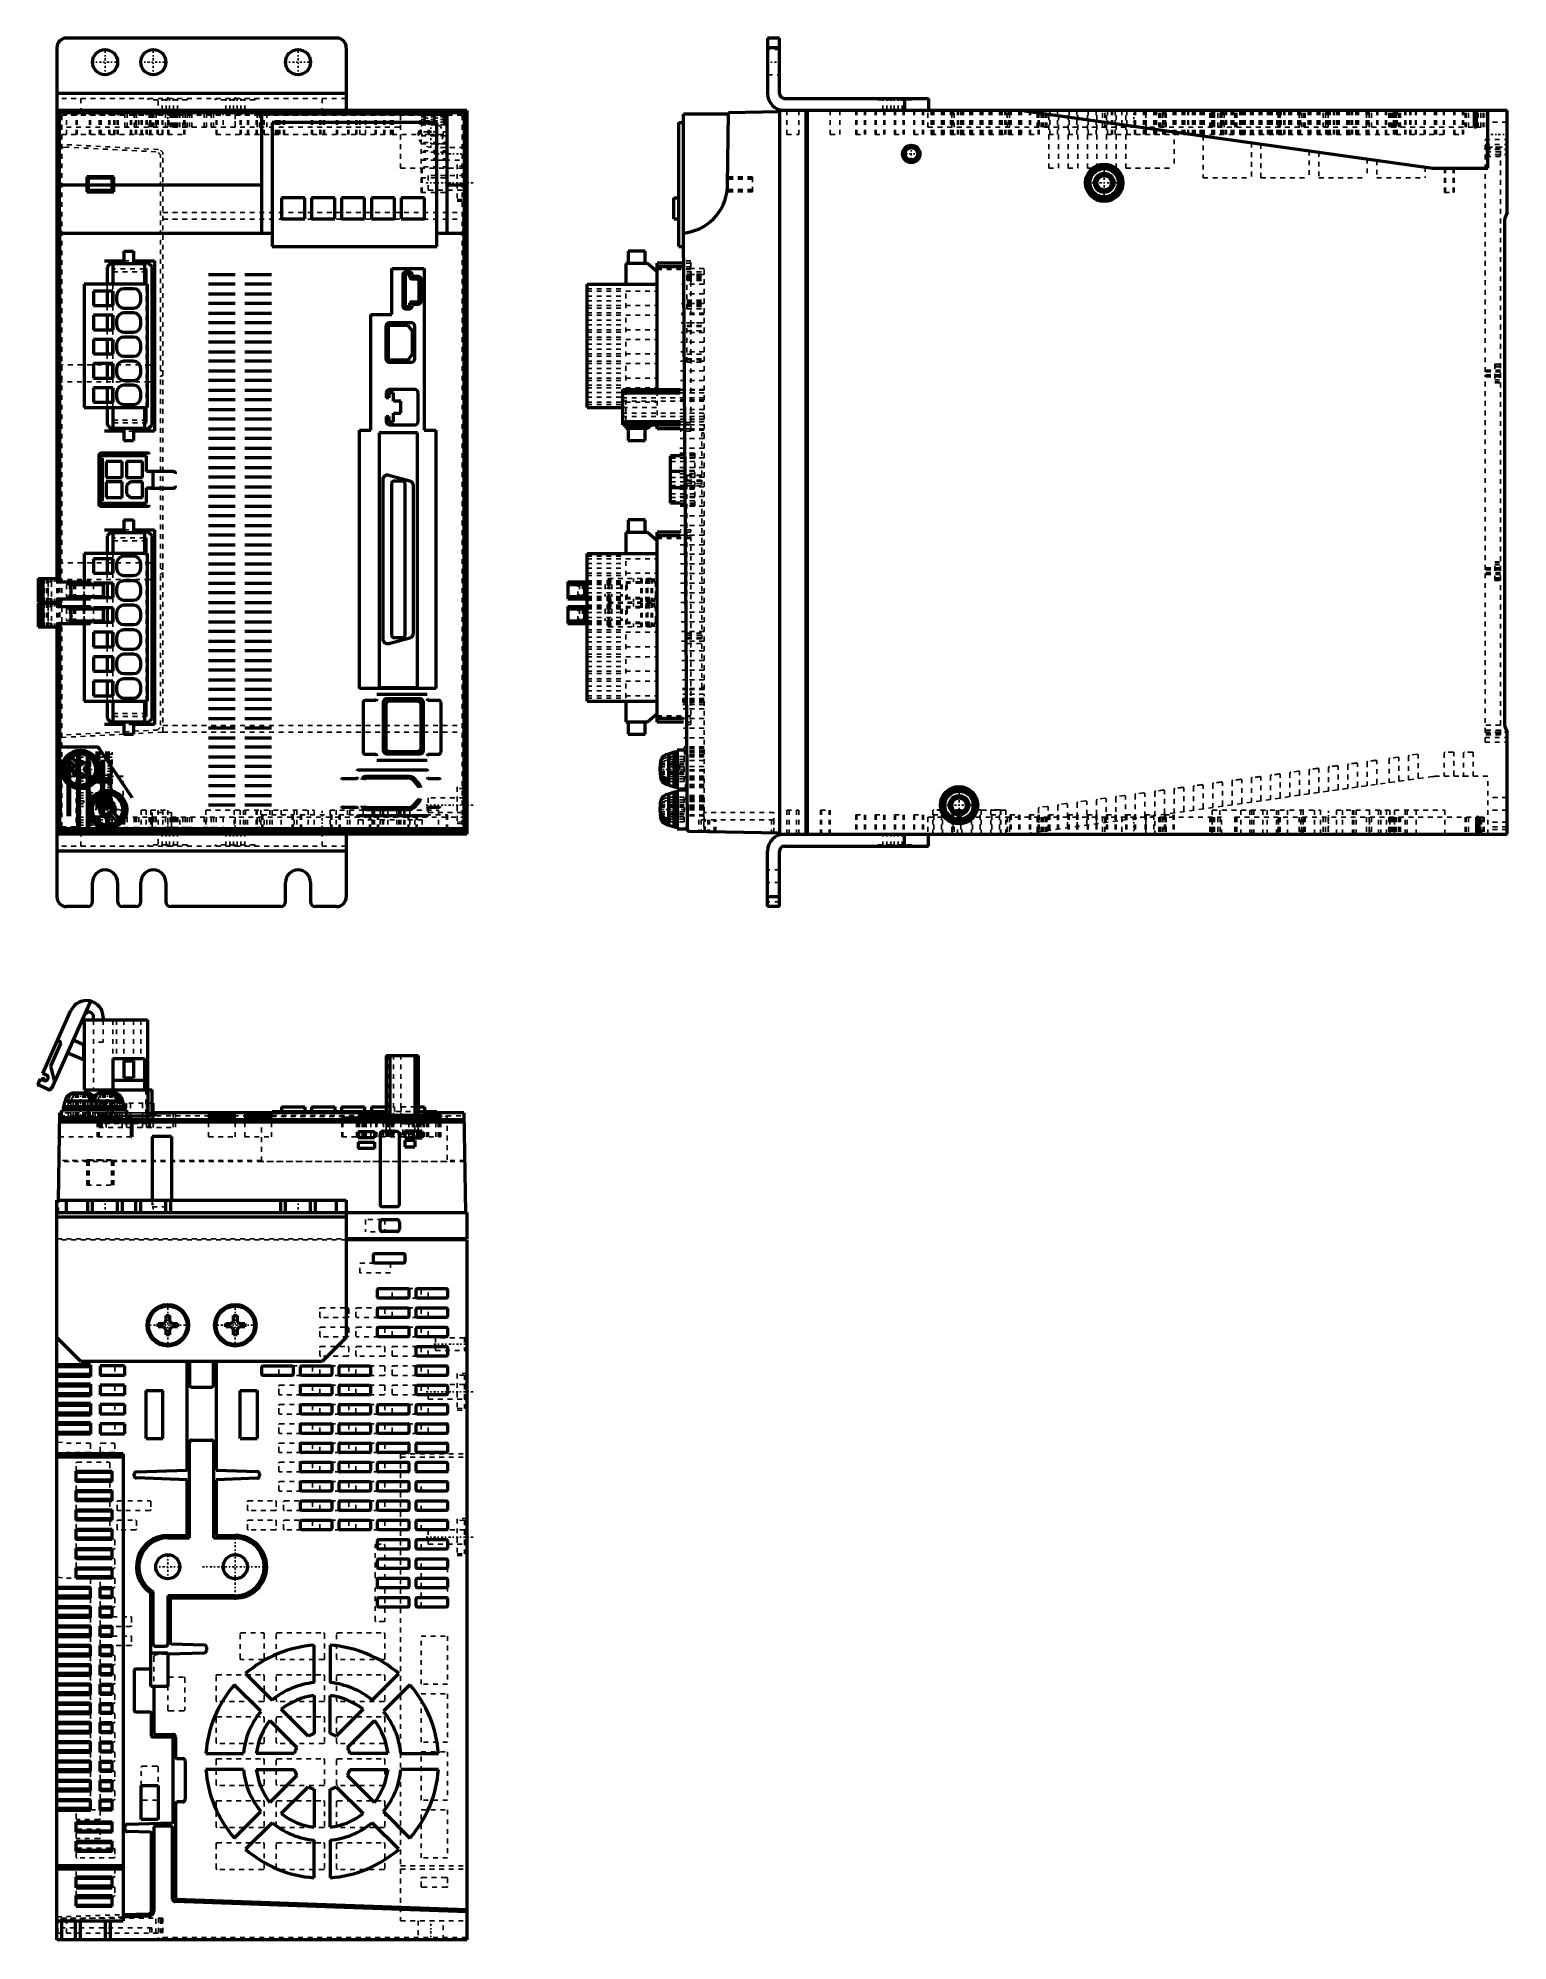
# Model space of a CAD drawing. Header units: millimetres. Extents: x 0 to 305, y 0 to 394.
import ezdxf

# ---------------------------------------------------------------- set-up
doc = ezdxf.new("R2010")
doc.units = ezdxf.units.MM
doc.linetypes.add('Center', pattern=[1.5, 0.45, -0.5, 0.05, -0.5])
doc.linetypes.add('Dashed', pattern=[2, 1, -1])
for name, color, linetype, lineweight in [('AM_4', 7, 'Continuous', 50), ('AM_6', 2, 'Continuous', 35), ('AM_7', 7, 'Center', 25), ('AM_9', 6, 'Dashed', 25)]:
    doc.layers.add(name, color=color, linetype=linetype, lineweight=lineweight)

# ---------------------------------------------------------------- blocks, each defined once
blk = doc.blocks.new('2_MDDLN45SF_5_in_MDDLN45SF_1100')
at = {"layer": 'AM_4'}
for p, q in [((10.88, 194.78), (2.74, 176.7)), ((0.99, 179.79), (6.8, 192.81)), ((9.5, 190.9), (22.65, 190.9)), ((9.5, 190.9), (9.5, 176.4)), ((11.5, 190.9), (11.5, 191.48)), ((13.5, 191.45), (13.5, 190.9)), ((22.65, 190.9), (22.65, 176.4)), ((4.63, 185.99), (2.54, 181.28)), ((4.36, 186.5), (4.46, 186.45)), ((7.71, 186.52), (9.39, 185.77)), ((9.39, 185.77), (9.39, 182.59)), ((9.39, 182.59), (6.52, 183.88)), ((15.5, 182.9), (15.5, 176.4)), ((15.5, 182.9), (22.05, 182.9)), ((17.77, 182.4), (19.77, 182.4)), ((17.77, 182.4), (17.77, 178.9)), ((19.77, 182.4), (19.77, 178.9)), ((22.05, 182.9), (22.05, 176.4)), ((72.17, 183.5), (78.77, 183.5)), ((72.17, 183.5), (72.17, 171.11)), ((72.87, 183.5), (72.87, 171.11)), ((78.07, 183.5), (78.07, 171.11)), ((78.77, 183.5), (78.77, 171.11)), ((0.02, 177.59), (0.51, 178.69)), ((0.51, 178.69), (1.23, 178.36)), ((1.73, 179.46), (0.99, 179.79)), ((2.54, 181.28), (3.36, 178.06)), ((15.5, 178.4), (22.05, 178.4)), ((17.77, 178.9), (19.77, 178.9)), ((2.08, 176.45), (0.12, 177.33)), ((11.07, 174.02), (5.58, 174.02)), ((7.91, 175.73), (7.11, 175.71)), ((7.31, 175.71), (7.11, 175.71)), ((7.31, 175.71), (7.25, 175.69)), ((7.25, 175.69), (7.81, 175.7)), ((7.31, 175.71), (7.9, 175.73)), ((7.81, 175.7), (7.85, 175.71)), ((8.27, 175.73), (7.85, 175.71)), ((9.68, 175.71), (7.85, 175.71)), ((7.91, 175.73), (7.9, 175.73)), ((7.91, 175.71), (7.91, 175.73)), ((9.68, 175.71), (9.26, 175.73)), ((9.5, 176.4), (23.62, 176.4)), ((9.62, 175.73), (9.62, 175.71)), ((10.22, 175.71), (9.63, 175.73)), ((10.43, 175.71), (9.63, 175.73)), ((10.43, 175.71), (10.22, 175.71)), ((10.77, 174.08), (11.07, 174.02)), ((11.07, 174.02), (11.21, 174.01)), ((16.32, 174.02), (11.18, 174.02)), ((13.51, 175.73), (12.71, 175.71)), ((12.94, 175.71), (12.71, 175.71)), ((12.94, 175.71), (12.85, 175.67)), ((12.85, 175.67), (13.41, 175.67)), ((13.51, 175.73), (12.94, 175.71)), ((13.41, 175.67), (13.51, 175.71)), ((13.51, 175.71), (13.51, 175.73)), ((13.87, 175.72), (13.51, 175.71)), ((15.22, 175.71), (13.51, 175.71)), ((14.27, 175.73), (14.27, 176.4)), ((15.22, 175.71), (14.86, 175.72)), ((15.07, 175.72), (15.07, 176.4)), ((15.22, 175.73), (15.22, 175.71)), ((15.79, 175.71), (15.22, 175.73)), ((16.03, 175.71), (15.22, 175.73)), ((15.43, 175.59), (15.43, 175.72)), ((16.03, 175.71), (15.79, 175.71)), ((16.32, 174.02), (16.37, 173.82)), ((16.37, 173.82), (16.94, 173.82)), ((16.94, 173.82), (16.89, 174.02)), ((17.56, 174.02), (16.89, 174.02)), ((22.82, 170.91), (22.82, 176.4)), ((23.62, 170.91), (23.62, 176.4)), ((23.62, 173.6), (23.87, 173.6)), ((23.87, 171.65), (23.87, 173.6)), ((4.21, 153.5), (4.52, 171.65)), ((19.33, 169.69), (4.49, 169.69)), ((19.33, 170.18), (4.5, 170.18)), ((4.51, 170.78), (4.77, 170.78)), ((4.77, 170.77), (4.51, 170.77)), ((4.52, 171.65), (4.87, 171.65)), ((4.77, 171.65), (4.77, 170.63)), ((4.87, 171.65), (4.87, 172.2)), ((18.37, 172.2), (4.87, 172.2)), ((5.17, 172.9), (5.17, 172.2)), ((17.97, 172.9), (5.17, 172.9)), ((10.37, 172.2), (10.37, 170.33)), ((10.77, 172.9), (10.77, 172.2)), ((16.39, 170.2), (12.34, 170.2)), ((17.97, 172.2), (17.97, 172.9)), ((18.37, 170.33), (18.37, 172.2)), ((24.12, 170.91), (18.37, 170.91)), ((19.25, 170.43), (18.37, 170.48)), ((18.37, 170.48), (19.37, 170.43)), ((19.33, 166.65), (19.33, 170.18)), ((19.37, 166.65), (19.37, 170.43)), ((19.4, 170.18), (19.4, 166.65)), ((88.24, 170.18), (19.4, 170.18)), ((88.24, 169.69), (19.4, 169.69)), ((23.62, 171.65), (28.49, 171.65)), ((23.62, 171.61), (24.12, 171.61)), ((28.49, 171.65), (23.87, 171.65)), ((24.12, 171.61), (24.12, 170.91)), ((27.99, 171.65), (27.99, 171.65)), ((66.63, 171.65), (28.39, 171.65)), ((35.32, 171.65), (40.86, 171.65)), ((35.32, 171.64), (40.86, 171.64)), ((40.86, 171.64), (35.32, 171.64)), ((40.86, 171.63), (35.32, 171.63)), ((35.32, 171.62), (40.86, 171.62)), ((40.86, 171.6), (35.32, 171.6)), ((35.32, 171.59), (40.86, 171.59)), ((40.86, 171.57), (35.32, 171.57)), ((35.32, 171.55), (40.86, 171.55)), ((40.86, 171.53), (35.32, 171.53)), ((35.32, 171.51), (40.86, 171.51)), ((40.86, 171.48), (35.32, 171.48)), ((35.32, 171.45), (40.86, 171.45)), ((40.86, 171.42), (35.32, 171.42)), ((35.32, 171.39), (40.86, 171.39)), ((40.86, 171.36), (35.32, 171.36)), ((35.32, 171.32), (40.86, 171.32)), ((40.86, 171.28), (35.32, 171.28)), ((35.32, 171.24), (40.86, 171.24)), ((40.86, 171.2), (35.32, 171.2)), ((35.32, 171.15), (40.86, 171.15)), ((40.86, 171.1), (35.32, 171.1)), ((35.32, 171.05), (40.86, 171.05)), ((40.86, 171), (35.32, 171)), ((35.32, 170.95), (40.86, 170.95)), ((40.86, 170.89), (35.32, 170.89)), ((35.32, 170.83), (40.86, 170.83)), ((40.86, 170.77), (35.32, 170.77)), ((35.32, 170.71), (40.86, 170.71)), ((40.86, 170.65), (35.32, 170.65)), ((35.32, 170.58), (40.86, 170.58)), ((40.86, 170.51), (35.32, 170.51)), ((35.32, 170.44), (40.86, 170.44)), ((40.86, 170.37), (35.32, 170.37)), ((42.82, 171.65), (48.36, 171.65)), ((42.82, 171.64), (48.36, 171.64)), ((48.36, 171.64), (42.82, 171.64)), ((48.36, 171.63), (42.82, 171.63)), ((42.82, 171.62), (48.36, 171.62)), ((48.36, 171.6), (42.82, 171.6)), ((42.82, 171.59), (48.36, 171.59)), ((48.36, 171.57), (42.82, 171.57)), ((42.82, 171.55), (48.36, 171.55)), ((48.36, 171.53), (42.82, 171.53)), ((42.82, 171.51), (48.36, 171.51)), ((48.36, 171.48), (42.82, 171.48)), ((42.82, 171.45), (48.36, 171.45)), ((48.36, 171.42), (42.82, 171.42)), ((42.82, 171.39), (48.36, 171.39)), ((48.36, 171.36), (42.82, 171.36)), ((42.82, 171.32), (48.36, 171.32)), ((48.36, 171.28), (42.82, 171.28)), ((42.82, 171.24), (48.36, 171.24)), ((48.36, 171.2), (42.82, 171.2)), ((42.82, 171.15), (48.36, 171.15)), ((48.36, 171.1), (42.82, 171.1)), ((42.82, 171.05), (48.36, 171.05)), ((48.36, 171), (42.82, 171)), ((42.82, 170.95), (48.36, 170.95)), ((48.36, 170.89), (42.82, 170.89)), ((42.82, 170.83), (48.36, 170.83)), ((48.36, 170.77), (42.82, 170.77)), ((42.82, 170.71), (48.36, 170.71)), ((48.36, 170.65), (42.82, 170.65)), ((42.82, 170.58), (48.36, 170.58)), ((48.36, 170.51), (42.82, 170.51)), ((42.82, 170.44), (48.36, 170.44)), ((48.36, 170.37), (42.82, 170.37)), ((48.48, 171.9), (72.17, 171.9)), ((48.48, 171.9), (48.48, 171.65)), ((50.47, 172.9), (55.27, 172.9)), ((50.47, 172.9), (50.47, 171.9)), ((55.27, 172.9), (55.27, 171.9)), ((56.67, 172.9), (61.47, 172.9)), ((56.67, 172.9), (56.67, 171.9)), ((61.47, 172.9), (61.47, 171.9)), ((62.87, 172.9), (67.67, 172.9)), ((62.87, 172.9), (62.87, 171.9)), ((63.16, 170.35), (63.16, 170.57)), ((63.16, 170.57), (66.02, 170.57)), ((66.02, 170.35), (63.16, 170.35)), ((66.02, 170.35), (66.02, 170.57)), ((66.22, 170.34), (66.22, 170.57)), ((66.42, 170.28), (66.42, 170.63)), ((66.42, 170.63), (80.53, 170.63)), ((80.53, 170.28), (66.42, 170.28)), ((66.63, 171.11), (66.63, 171.65)), ((66.63, 171.63), (68.93, 171.63)), ((82.43, 171.11), (66.63, 171.11)), ((67.17, 170.28), (67.17, 170.36)), ((67.44, 170.74), (67.44, 171.04)), ((67.54, 170.58), (76.87, 170.58)), ((67.67, 172.9), (67.67, 171.9)), ((67.94, 170.73), (67.94, 171.05)), ((67.94, 171.05), (70.01, 171.05)), ((70.01, 170.73), (67.94, 170.73)), ((67.97, 170.35), (67.97, 170.57)), ((67.97, 170.57), (76.87, 170.57)), ((76.87, 170.35), (67.97, 170.35)), ((67.97, 170.28), (67.97, 170.33)), ((76.87, 170.33), (67.97, 170.33)), ((68.93, 171.11), (68.93, 171.63)), ((68.93, 171.36), (72.17, 171.36)), ((69.07, 172.9), (72.17, 172.9)), ((69.07, 172.9), (69.07, 171.9)), ((70.01, 170.73), (70.01, 171.05)), ((70.21, 171.08), (80.67, 171.08)), ((70.21, 170.72), (70.21, 171.05)), ((80.67, 170.69), (70.21, 170.69)), ((71.62, 170.69), (71.62, 171.04)), ((72.08, 171.06), (79.35, 171.06)), ((72.12, 170.77), (72.12, 171.03)), ((79.02, 170.73), (72.42, 170.73)), ((72.42, 170.69), (72.42, 170.73)), ((72.92, 170.75), (72.92, 171.05)), ((72.92, 171.05), (78.52, 171.05)), ((78.52, 170.75), (72.92, 170.75)), ((76.87, 170.35), (76.87, 170.57)), ((76.87, 170.28), (76.87, 170.33)), ((77.62, 170.36), (77.62, 170.56)), ((77.62, 170.56), (78.73, 170.51)), ((78.73, 170.41), (77.62, 170.36)), ((77.92, 170.57), (79.03, 170.52)), ((79.03, 170.4), (77.92, 170.35)), ((77.92, 170.28), (77.92, 170.35)), ((78.52, 170.75), (78.52, 171.05)), ((78.73, 170.41), (78.73, 170.51)), ((78.77, 172.9), (80.07, 172.9)), ((78.77, 171.9), (82.65, 171.9)), ((78.77, 171.17), (80.03, 171.17)), ((79.02, 170.69), (79.02, 170.73)), ((79.03, 170.28), (79.03, 170.4)), ((79.27, 170.28), (79.27, 170.42)), ((79.32, 171.03), (79.32, 170.77)), ((79.82, 171.04), (79.82, 170.69)), ((80.03, 171.11), (80.03, 171.63)), ((80.03, 171.63), (82.43, 171.63)), ((80.07, 172.9), (80.07, 171.9)), ((80.53, 170.28), (80.53, 170.63)), ((80.67, 170.72), (80.67, 171.05)), ((80.73, 170.34), (80.73, 170.57)), ((80.87, 170.73), (80.87, 171.05)), ((80.87, 171.05), (82.94, 171.05)), ((82.94, 170.73), (80.87, 170.73)), ((80.93, 170.35), (80.93, 170.57)), ((80.93, 170.57), (83.06, 170.57)), ((83.06, 170.35), (80.93, 170.35)), ((88.21, 171.65), (82.43, 171.65)), ((82.43, 171.65), (82.43, 171.11)), ((82.65, 171.9), (82.65, 171.65)), ((82.94, 170.73), (82.94, 171.05)), ((83.06, 170.35), (83.06, 170.57)), ((83.44, 171.04), (83.44, 170.74)), ((88.21, 171.65), (88.57, 151)), ((19.33, 166.65), (19.4, 166.65)), ((27.66, 166.72), (23.66, 166.72)), ((23.66, 166.72), (23.66, 153.5)), ((27.66, 166.72), (27.66, 153.5)), ((66.33, 167.73), (66.33, 166.44)), ((66.33, 167.73), (69.71, 167.73)), ((69.71, 166.44), (66.33, 166.44)), ((69.71, 167.73), (69.71, 166.44)), ((70.88, 167.23), (70.88, 152.69)), ((74.38, 167.73), (71.38, 167.73)), ((74.88, 152.69), (74.88, 167.23)), ((79.61, 167.73), (76.03, 167.73)), ((76.03, 167.73), (76.03, 166.44)), ((76.03, 166.44), (79.61, 166.44)), ((78.11, 165.87), (76.03, 165.87)), ((76.03, 165.87), (76.03, 164.58)), ((78.11, 165.87), (78.11, 164.58)), ((79.61, 167.73), (79.61, 166.44)), ((66.33, 165.53), (66.33, 164.24)), ((66.33, 165.53), (69.71, 165.53)), ((69.71, 164.24), (66.33, 164.24)), ((69.71, 165.53), (69.71, 164.24)), ((76.03, 164.58), (78.11, 164.58)), ((3.87, 153.5), (63.87, 153.5)), ((3.87, 0.2), (3.87, 153.5)), ((3.87, 151), (88.87, 151)), ((63.87, 150), (3.87, 150)), ((5.87, 151), (5.87, 153.5)), ((10.27, 151), (10.27, 153.5)), ((11.27, 151), (11.27, 153.5)), ((16.47, 151), (16.47, 153.5)), ((17.47, 151), (17.47, 153.5)), ((20.27, 151), (20.27, 153.5)), ((21.27, 151), (21.27, 153.5)), ((26.47, 151), (26.47, 153.5)), ((27.47, 151), (27.47, 153.5)), ((50.27, 151), (50.27, 153.5)), ((51.27, 151), (51.27, 153.5)), ((56.47, 151), (56.47, 153.5)), ((57.47, 151), (57.47, 153.5)), ((61.87, 151), (61.87, 153.5)), ((63.87, 153.5), (63.87, 125.1)), ((71.38, 152.19), (74.38, 152.19)), ((88.87, 151), (88.87, 145.5)), ((70.87, 147.5), (70.87, 149)), ((71.37, 149.5), (74.37, 149.5)), ((74.37, 147), (71.37, 147)), ((74.87, 149), (74.87, 147.5)), ((88.87, 145.5), (63.87, 145.5)), ((88.87, 145.3), (63.87, 145.3)), ((69.53, 140.68), (69.53, 142.28)), ((69.73, 142.48), (75.83, 142.48)), ((76.03, 142.28), (76.03, 140.68)), ((87.87, 145.5), (87.87, 145.3)), ((88.87, 145.3), (88.87, 0.2)), ((75.83, 140.48), (69.73, 140.48)), ((70.37, 133.4), (70.37, 135)), ((70.57, 135.2), (76.67, 135.2)), ((76.87, 135), (76.87, 133.4)), ((78.37, 133.4), (78.37, 135)), ((78.57, 135.2), (84.67, 135.2)), ((84.87, 135), (84.87, 133.4)), ((70.37, 129.4), (70.37, 131)), ((76.67, 133.2), (70.57, 133.2)), ((70.57, 131.2), (76.67, 131.2)), ((76.87, 131), (76.87, 129.4)), ((78.37, 129.4), (78.37, 131)), ((84.67, 133.2), (78.57, 133.2)), ((78.57, 131.2), (84.67, 131.2)), ((84.87, 131), (84.87, 129.4)), ((24.87, 127.25), (24.87, 127.95)), ((24.87, 127.95), (25.72, 127.95)), ((25.72, 127.25), (24.87, 127.25)), ((26.52, 128.75), (26.52, 129.6)), ((26.52, 129.6), (27.22, 129.6)), ((26.52, 125.6), (26.52, 126.45)), ((27.22, 129.6), (27.22, 128.75)), ((27.22, 126.45), (27.22, 125.6)), ((28.02, 127.95), (28.87, 127.95)), ((28.87, 127.25), (28.02, 127.25)), ((28.87, 127.95), (28.87, 127.25)), ((38.87, 127.25), (38.87, 127.95)), ((38.87, 127.95), (39.72, 127.95)), ((39.72, 127.25), (38.87, 127.25)), ((40.52, 128.75), (40.52, 129.6)), ((40.52, 129.6), (41.22, 129.6)), ((40.52, 125.6), (40.52, 126.45)), ((41.22, 129.6), (41.22, 128.75)), ((41.22, 126.45), (41.22, 125.6)), ((42.02, 127.95), (42.87, 127.95)), ((42.87, 127.25), (42.02, 127.25)), ((42.87, 127.95), (42.87, 127.25)), ((70.37, 125.4), (70.37, 127)), ((76.67, 129.2), (70.57, 129.2)), ((70.57, 127.2), (76.67, 127.2)), ((76.87, 127), (76.87, 125.4)), ((78.37, 125.4), (78.37, 127)), ((84.67, 129.2), (78.57, 129.2)), ((78.57, 127.2), (84.67, 127.2)), ((84.87, 127), (84.87, 125.4)), ((8.87, 120.1), (3.87, 125.1)), ((27.22, 125.6), (26.52, 125.6)), ((41.22, 125.6), (40.52, 125.6)), ((63.87, 125.1), (58.87, 120.1)), ((76.67, 125.2), (70.57, 125.2)), ((78.37, 121.4), (78.37, 123)), ((84.67, 125.2), (78.57, 125.2)), ((78.57, 123.2), (84.67, 123.2)), ((84.87, 123), (84.87, 121.4)), ((10.87, 119.4), (3.87, 119.4)), ((10.87, 119.2), (3.87, 119.2)), ((10.87, 119), (3.87, 119)), ((58.87, 120.1), (8.87, 120.1)), ((10.87, 119.4), (10.87, 117)), ((17.87, 119.2), (12.87, 119.2)), ((12.87, 119.2), (12.87, 117.2)), ((17.87, 119.2), (17.87, 117.2)), ((30.87, 97.59), (30.87, 120.1)), ((31.37, 120.1), (31.37, 115.29)), ((36.37, 115.29), (36.37, 120.1)), ((36.87, 120.1), (36.87, 97.59)), ((46.37, 117.4), (46.37, 119)), ((46.57, 119.2), (52.67, 119.2)), ((52.87, 119), (52.87, 117.4)), ((54.37, 117.4), (54.37, 119)), ((54.57, 119.2), (60.67, 119.2)), ((60.87, 119), (60.87, 117.4)), ((62.37, 117.4), (62.37, 119)), ((62.57, 119.2), (68.67, 119.2)), ((68.87, 119), (68.87, 117.4)), ((78.37, 117.4), (78.37, 119)), ((84.67, 121.2), (78.57, 121.2)), ((78.57, 119.2), (84.67, 119.2)), ((84.87, 119), (84.87, 117.4)), ((10.87, 117.4), (3.87, 117.4)), ((10.87, 117.2), (3.87, 117.2)), ((10.87, 117), (3.87, 117)), ((10.87, 115.4), (3.87, 115.4)), ((10.87, 115.2), (3.87, 115.2)), ((10.87, 115), (3.87, 115)), ((10.87, 115.4), (10.87, 113)), ((17.87, 117.2), (12.87, 117.2)), ((17.87, 115.2), (12.87, 115.2)), ((12.87, 115.2), (12.87, 113.2)), ((17.87, 115.2), (17.87, 113.2)), ((31.87, 114.79), (35.87, 114.79)), ((52.67, 117.2), (46.57, 117.2)), ((54.37, 113.4), (54.37, 115)), ((60.67, 117.2), (54.57, 117.2)), ((54.57, 115.2), (60.67, 115.2)), ((60.87, 115), (60.87, 113.4)), ((62.37, 113.4), (62.37, 115)), ((68.67, 117.2), (62.57, 117.2)), ((62.57, 115.2), (68.67, 115.2)), ((68.87, 115), (68.87, 113.4)), ((78.37, 113.4), (78.37, 115)), ((84.67, 117.2), (78.57, 117.2)), ((78.57, 115.2), (84.67, 115.2)), ((84.87, 115), (84.87, 113.4)), ((10.87, 113.4), (3.87, 113.4)), ((10.87, 113.2), (3.87, 113.2)), ((10.87, 113), (3.87, 113)), ((10.87, 111.4), (3.87, 111.4)), ((10.87, 111.2), (3.87, 111.2)), ((10.87, 111), (3.87, 111)), ((10.87, 111.4), (10.87, 109)), ((17.87, 113.2), (12.87, 113.2)), ((17.87, 111.2), (12.87, 111.2)), ((12.87, 111.2), (12.87, 109.2)), ((17.87, 111.2), (17.87, 109.2)), ((22.37, 104.1), (22.37, 114.1)), ((22.37, 114.1), (25.87, 114.1)), ((25.87, 104.1), (25.87, 114.1)), ((41.87, 104.1), (41.87, 114.1)), ((41.87, 114.1), (45.37, 114.1)), ((45.37, 114.1), (45.37, 104.1)), ((54.37, 109.4), (54.37, 111)), ((60.67, 113.2), (54.57, 113.2)), ((54.57, 111.2), (60.67, 111.2)), ((60.87, 111), (60.87, 109.4)), ((62.37, 109.4), (62.37, 111)), ((68.67, 113.2), (62.57, 113.2)), ((62.57, 111.2), (68.67, 111.2)), ((68.87, 111), (68.87, 109.4)), ((70.37, 109.4), (70.37, 111)), ((70.57, 111.2), (76.67, 111.2)), ((76.87, 111), (76.87, 109.4)), ((78.37, 109.4), (78.37, 111)), ((84.67, 113.2), (78.57, 113.2)), ((78.57, 111.2), (84.67, 111.2)), ((84.87, 111), (84.87, 109.4)), ((10.87, 109.4), (3.87, 109.4)), ((10.87, 109.2), (3.87, 109.2)), ((10.87, 109), (3.87, 109)), ((10.87, 107.4), (3.87, 107.4)), ((10.87, 107.2), (3.87, 107.2)), ((10.87, 107), (3.87, 107)), ((10.87, 107.4), (10.87, 105)), ((17.87, 109.2), (12.87, 109.2)), ((17.87, 107.2), (12.87, 107.2)), ((12.87, 107.2), (12.87, 105.09)), ((17.87, 107.2), (17.87, 105.09)), ((54.37, 105.4), (54.37, 107)), ((60.67, 109.2), (54.57, 109.2)), ((54.57, 107.2), (60.67, 107.2)), ((60.87, 107), (60.87, 105.4)), ((62.37, 105.4), (62.37, 107)), ((68.67, 109.2), (62.57, 109.2)), ((62.57, 107.2), (68.67, 107.2)), ((68.87, 107), (68.87, 105.4)), ((70.37, 105.4), (70.37, 107)), ((76.67, 109.2), (70.57, 109.2)), ((70.57, 107.2), (76.67, 107.2)), ((76.87, 107), (76.87, 105.4)), ((78.37, 105.4), (78.37, 107)), ((84.67, 109.2), (78.57, 109.2)), ((78.57, 107.2), (84.67, 107.2)), ((84.87, 107), (84.87, 105.4)), ((10.87, 105.4), (3.87, 105.4)), ((10.87, 105.2), (3.87, 105.2)), ((10.87, 105), (3.87, 105)), ((12.87, 105.09), (17.87, 105.09)), ((22.37, 104.1), (25.87, 104.1)), ((31.37, 83.55), (31.37, 103.32)), ((31.87, 103.82), (35.87, 103.82)), ((36.37, 103.32), (36.37, 83.55)), ((41.87, 104.1), (45.37, 104.1)), ((54.37, 101.4), (54.37, 103)), ((60.67, 105.2), (54.57, 105.2)), ((54.57, 103.2), (60.67, 103.2)), ((60.87, 103), (60.87, 101.4)), ((62.37, 101.4), (62.37, 103)), ((68.67, 105.2), (62.57, 105.2)), ((62.57, 103.2), (68.67, 103.2)), ((68.87, 103), (68.87, 101.4)), ((70.37, 101.4), (70.37, 103)), ((76.67, 105.2), (70.57, 105.2)), ((70.57, 103.2), (76.67, 103.2)), ((76.87, 103), (76.87, 101.4)), ((78.37, 101.4), (78.37, 103)), ((84.67, 105.2), (78.57, 105.2)), ((78.57, 103.2), (84.67, 103.2)), ((84.87, 103), (84.87, 101.4)), ((17.6, 100.93), (3.87, 100.93)), ((17.6, 100.24), (3.87, 100.24)), ((17.6, 100.93), (17.6, 4.2)), ((54.37, 97.4), (54.37, 99)), ((60.67, 101.2), (54.57, 101.2)), ((54.57, 99.2), (60.67, 99.2)), ((60.87, 99), (60.87, 97.4)), ((62.37, 97.4), (62.37, 99)), ((68.67, 101.2), (62.57, 101.2)), ((62.57, 99.2), (68.67, 99.2)), ((68.87, 99), (68.87, 97.4)), ((70.37, 97.4), (70.37, 99)), ((76.67, 101.2), (70.57, 101.2)), ((70.57, 99.2), (76.67, 99.2)), ((76.87, 99), (76.87, 97.4)), ((78.37, 97.4), (78.37, 99)), ((84.67, 101.2), (78.57, 101.2)), ((78.57, 99.2), (84.67, 99.2)), ((84.87, 99), (84.87, 97.4)), ((7.87, 95.22), (7.87, 97.36)), ((7.87, 97.36), (15.37, 97.36)), ((7.87, 97.31), (15.37, 97.31)), ((7.87, 97.14), (15.37, 97.14)), ((7.87, 95.54), (15.37, 95.54)), ((7.87, 95.31), (15.37, 95.31)), ((15.37, 95.22), (7.87, 95.22)), ((15.37, 95.22), (15.37, 97.36)), ((19.87, 96.46), (19.87, 96.72)), ((20.35, 97.22), (30.87, 97.59)), ((30.87, 95.59), (20.35, 95.96)), ((30.87, 84.05), (30.87, 95.59)), ((36.87, 97.59), (45.38, 97.29)), ((45.38, 95.89), (36.87, 95.59)), ((36.87, 95.59), (36.87, 84.05)), ((45.87, 96.79), (45.87, 96.39)), ((54.37, 93.4), (54.37, 95)), ((60.67, 97.2), (54.57, 97.2)), ((54.57, 95.2), (60.67, 95.2)), ((60.87, 95), (60.87, 93.4)), ((62.37, 93.4), (62.37, 95)), ((68.67, 97.2), (62.57, 97.2)), ((62.57, 95.2), (68.67, 95.2)), ((68.87, 95), (68.87, 93.4)), ((70.37, 93.4), (70.37, 95)), ((76.67, 97.2), (70.57, 97.2)), ((70.57, 95.2), (76.67, 95.2)), ((76.87, 95), (76.87, 93.4)), ((78.37, 93.4), (78.37, 95)), ((84.67, 97.2), (78.57, 97.2)), ((78.57, 95.2), (84.67, 95.2)), ((84.87, 95), (84.87, 93.4)), ((7.87, 91.22), (7.87, 93.36)), ((7.87, 93.36), (15.37, 93.36)), ((7.87, 93.31), (15.37, 93.31)), ((7.87, 93.14), (15.37, 93.14)), ((7.87, 91.54), (15.37, 91.54)), ((7.87, 91.31), (15.37, 91.31)), ((15.37, 91.22), (7.87, 91.22)), ((15.37, 91.22), (15.37, 93.36)), ((54.37, 89.4), (54.37, 91)), ((60.67, 93.2), (54.57, 93.2)), ((54.57, 91.2), (60.67, 91.2)), ((60.87, 91), (60.87, 89.4)), ((62.37, 89.4), (62.37, 91)), ((68.67, 93.2), (62.57, 93.2)), ((62.57, 91.2), (68.67, 91.2)), ((68.87, 91), (68.87, 89.4)), ((70.37, 89.4), (70.37, 91)), ((76.67, 93.2), (70.57, 93.2)), ((70.57, 91.2), (76.67, 91.2)), ((76.87, 91), (76.87, 89.4)), ((78.37, 89.4), (78.37, 91)), ((84.67, 93.2), (78.57, 93.2)), ((78.57, 91.2), (84.67, 91.2)), ((84.87, 91), (84.87, 89.4)), ((7.87, 87.22), (7.87, 89.36)), ((7.87, 89.36), (15.37, 89.36)), ((7.87, 89.31), (15.37, 89.31)), ((7.87, 89.14), (15.37, 89.14)), ((7.87, 87.54), (15.37, 87.54)), ((7.87, 87.31), (15.37, 87.31)), ((15.37, 87.22), (7.87, 87.22)), ((15.37, 87.22), (15.37, 89.36)), ((54.37, 85.4), (54.37, 87)), ((60.67, 89.2), (54.57, 89.2)), ((54.57, 87.2), (60.67, 87.2)), ((60.87, 87), (60.87, 85.4)), ((62.37, 85.4), (62.37, 87)), ((68.67, 89.2), (62.57, 89.2)), ((62.57, 87.2), (68.67, 87.2)), ((68.87, 87), (68.87, 85.4)), ((70.37, 85.4), (70.37, 87)), ((76.67, 89.2), (70.57, 89.2)), ((70.57, 87.2), (76.67, 87.2)), ((76.87, 87), (76.87, 85.4)), ((78.37, 85.4), (78.37, 87)), ((84.67, 89.2), (78.57, 89.2)), ((78.57, 87.2), (84.67, 87.2)), ((84.87, 87), (84.87, 85.4)), ((7.87, 83.22), (7.87, 85.36)), ((7.87, 85.36), (15.37, 85.36)), ((7.87, 85.31), (15.37, 85.31)), ((7.87, 85.14), (15.37, 85.14)), ((7.87, 83.54), (15.37, 83.54)), ((7.87, 83.31), (15.37, 83.31)), ((15.37, 83.22), (7.87, 83.22)), ((15.37, 83.22), (15.37, 85.36)), ((26.87, 84.05), (30.87, 84.05)), ((26.87, 83.55), (31.37, 83.55)), ((36.37, 83.55), (40.87, 83.55)), ((36.87, 84.05), (40.87, 84.05)), ((60.67, 85.2), (54.57, 85.2)), ((68.67, 85.2), (62.57, 85.2)), ((70.37, 81.4), (70.37, 83)), ((76.67, 85.2), (70.57, 85.2)), ((70.57, 83.2), (76.67, 83.2)), ((76.87, 83), (76.87, 81.4)), ((78.37, 81.4), (78.37, 83)), ((84.67, 85.2), (78.57, 85.2)), ((78.57, 83.2), (84.67, 83.2)), ((84.87, 83), (84.87, 81.4)), ((7.87, 79.22), (7.87, 81.36)), ((7.87, 81.36), (15.37, 81.36)), ((7.87, 81.31), (15.37, 81.31)), ((7.87, 81.14), (15.37, 81.14)), ((7.87, 79.54), (15.37, 79.54)), ((7.87, 79.31), (15.37, 79.31)), ((15.37, 79.22), (7.87, 79.22)), ((15.37, 79.22), (15.37, 81.36)), ((70.37, 77.4), (70.37, 79)), ((76.67, 81.2), (70.57, 81.2)), ((70.57, 79.2), (76.67, 79.2)), ((76.87, 79), (76.87, 77.4)), ((78.37, 77.4), (78.37, 79)), ((84.67, 81.2), (78.57, 81.2)), ((78.57, 79.2), (84.67, 79.2)), ((84.87, 79), (84.87, 77.4)), ((7.87, 75.22), (7.87, 77.36)), ((7.87, 77.36), (15.37, 77.36)), ((7.87, 77.31), (15.37, 77.31)), ((7.87, 77.14), (15.37, 77.14)), ((7.87, 75.54), (15.37, 75.54)), ((7.87, 75.31), (15.37, 75.31)), ((15.37, 75.22), (7.87, 75.22)), ((15.37, 75.22), (15.37, 77.36)), ((70.37, 73.4), (70.37, 75)), ((76.67, 77.2), (70.57, 77.2)), ((70.57, 75.2), (76.67, 75.2)), ((76.87, 75), (76.87, 73.4)), ((78.37, 73.4), (78.37, 75)), ((84.67, 77.2), (78.57, 77.2)), ((78.57, 75.2), (84.67, 75.2)), ((84.87, 75), (84.87, 73.4)), ((10.87, 73.25), (3.87, 73.25)), ((10.87, 73.2), (3.87, 73.2)), ((10.87, 73.03), (3.87, 73.03)), ((10.87, 71.43), (3.87, 71.43)), ((10.87, 71.2), (3.87, 71.2)), ((3.87, 71.11), (10.87, 71.11)), ((10.87, 71.11), (10.87, 73.25)), ((12.87, 71.11), (12.87, 73.24)), ((12.87, 73.24), (15.37, 73.24)), ((12.87, 73.2), (15.37, 73.2)), ((12.87, 73.03), (15.37, 73.03)), ((12.87, 71.43), (15.37, 71.43)), ((12.87, 71.2), (15.37, 71.2)), ((15.37, 71.11), (12.87, 71.11)), ((15.37, 71.11), (15.37, 73.24)), ((23.37, 52.7), (23.37, 71.96)), ((23.87, 61.55), (23.87, 72.35)), ((26.87, 71.55), (26.87, 61.55)), ((40.87, 71.55), (26.87, 71.55)), ((40.87, 71.05), (27.57, 71.05)), ((70.37, 69.4), (70.37, 71)), ((76.67, 73.2), (70.57, 73.2)), ((70.57, 71.2), (76.67, 71.2)), ((76.87, 71), (76.87, 69.4)), ((78.37, 69.4), (78.37, 71)), ((84.67, 73.2), (78.57, 73.2)), ((78.57, 71.2), (84.67, 71.2)), ((84.87, 71), (84.87, 69.4)), ((10.87, 69.25), (3.87, 69.25)), ((10.87, 69.2), (3.87, 69.2)), ((10.87, 69.03), (3.87, 69.03)), ((10.87, 67.43), (3.87, 67.43)), ((10.87, 67.2), (3.87, 67.2)), ((3.87, 67.11), (10.87, 67.11)), ((10.87, 67.11), (10.87, 69.25)), ((12.87, 67.11), (12.87, 69.24)), ((12.87, 69.24), (15.37, 69.24)), ((12.87, 69.2), (15.37, 69.2)), ((12.87, 69.03), (15.37, 69.03)), ((12.87, 67.43), (15.37, 67.43)), ((12.87, 67.2), (15.37, 67.2)), ((15.37, 67.11), (12.87, 67.11)), ((15.37, 67.11), (15.37, 69.24)), ((27.37, 70.85), (27.37, 61.79)), ((76.67, 69.2), (70.57, 69.2)), ((84.67, 69.2), (78.57, 69.2)), ((10.87, 65.25), (3.87, 65.25)), ((10.87, 65.2), (3.87, 65.2)), ((10.87, 65.03), (3.87, 65.03)), ((10.87, 63.43), (3.87, 63.43)), ((10.87, 63.2), (3.87, 63.2)), ((3.87, 63.11), (10.87, 63.11)), ((10.87, 63.11), (10.87, 65.25)), ((12.87, 63.11), (12.87, 65.24)), ((12.87, 65.24), (15.37, 65.24)), ((12.87, 65.2), (15.37, 65.2)), ((12.87, 65.03), (15.37, 65.03)), ((12.87, 63.43), (15.37, 63.43)), ((12.87, 63.2), (15.37, 63.2)), ((15.37, 63.11), (12.87, 63.11)), ((15.37, 63.11), (15.37, 65.24)), ((10.87, 61.25), (3.87, 61.25)), ((10.87, 61.2), (3.87, 61.2)), ((10.87, 61.03), (3.87, 61.03)), ((10.87, 59.43), (3.87, 59.43)), ((10.87, 59.2), (3.87, 59.2)), ((10.87, 59.11), (10.87, 61.25)), ((12.87, 59.11), (12.87, 61.24)), ((12.87, 61.24), (15.37, 61.24)), ((12.87, 61.2), (15.37, 61.2)), ((12.87, 61.03), (15.37, 61.03)), ((12.87, 59.43), (15.37, 59.43)), ((12.87, 59.2), (15.37, 59.2)), ((15.37, 59.11), (15.37, 61.24)), ((23.37, 59.7), (26.87, 59.7)), ((26.37, 61.05), (24.37, 61.05)), ((26.87, 59.7), (26.87, 52.7)), ((34.38, 59.67), (26.87, 59.41)), ((27.56, 61.59), (34.38, 61.35)), ((34.87, 60.86), (34.87, 60.17)), ((57.22, 53.54), (57.22, 61.29)), ((60.52, 61.29), (60.52, 53.54)), ((3.87, 59.11), (10.87, 59.11)), ((10.87, 57.25), (3.87, 57.25)), ((10.87, 57.2), (3.87, 57.2)), ((10.87, 57.03), (3.87, 57.03)), ((10.87, 55.43), (3.87, 55.43)), ((10.87, 55.11), (10.87, 57.25)), ((15.37, 59.11), (12.87, 59.11)), ((12.87, 55.11), (12.87, 57.24)), ((12.87, 57.24), (15.37, 57.24)), ((12.87, 57.2), (15.37, 57.2)), ((12.87, 57.03), (15.37, 57.03)), ((12.87, 55.43), (15.37, 55.43)), ((15.37, 55.11), (15.37, 57.24)), ((19.97, 47.61), (19.97, 56.21)), ((20.17, 56.41), (23.17, 56.41)), ((43, 55.4), (48.48, 49.92)), ((69.25, 49.92), (74.74, 55.4)), ((10.87, 55.2), (3.87, 55.2)), ((3.87, 55.11), (10.87, 55.11)), ((10.87, 53.25), (3.87, 53.25)), ((10.87, 53.2), (3.87, 53.2)), ((10.87, 53.03), (3.87, 53.03)), ((10.87, 51.43), (3.87, 51.43)), ((10.87, 51.11), (10.87, 53.25)), ((12.87, 55.2), (15.37, 55.2)), ((15.37, 55.11), (12.87, 55.11)), ((12.87, 51.11), (12.87, 53.24)), ((12.87, 53.24), (15.37, 53.24)), ((12.87, 53.2), (15.37, 53.2)), ((12.87, 53.03), (15.37, 53.03)), ((12.87, 51.43), (15.37, 51.43)), ((15.37, 51.11), (15.37, 53.24)), ((26.87, 52.7), (23.37, 52.7)), ((23.97, 52.7), (23.97, 43.3)), ((46.15, 47.59), (40.66, 53.07)), ((77.07, 53.07), (71.58, 47.59)), ((10.87, 51.2), (3.87, 51.2)), ((3.87, 51.11), (10.87, 51.11)), ((10.87, 49.25), (3.87, 49.25)), ((10.87, 49.2), (3.87, 49.2)), ((10.87, 49.03), (3.87, 49.03)), ((10.87, 47.43), (3.87, 47.43)), ((10.87, 47.11), (10.87, 49.25)), ((12.87, 51.2), (15.37, 51.2)), ((15.37, 51.11), (12.87, 51.11)), ((12.87, 47.11), (12.87, 49.24)), ((12.87, 49.24), (15.37, 49.24)), ((12.87, 49.2), (15.37, 49.2)), ((12.87, 49.03), (15.37, 49.03)), ((12.87, 47.43), (15.37, 47.43)), ((15.37, 47.11), (15.37, 49.24)), ((23.27, 47.41), (20.17, 47.41)), ((55.95, 42.45), (50.38, 48.02)), ((57.22, 50.85), (57.22, 42.97)), ((60.52, 42.97), (60.52, 50.85)), ((67.35, 48.02), (61.78, 42.45)), ((10.87, 47.2), (3.87, 47.2)), ((3.87, 47.11), (10.87, 47.11)), ((10.87, 45.25), (3.87, 45.25)), ((10.87, 45.2), (3.87, 45.2)), ((10.87, 45.03), (3.87, 45.03)), ((10.87, 43.43), (3.87, 43.43)), ((10.87, 43.11), (10.87, 45.25)), ((12.87, 47.2), (15.37, 47.2)), ((15.37, 47.11), (12.87, 47.11)), ((12.87, 43.11), (12.87, 45.24)), ((12.87, 45.24), (15.37, 45.24)), ((12.87, 45.2), (15.37, 45.2)), ((12.87, 45.03), (15.37, 45.03)), ((12.87, 43.43), (15.37, 43.43)), ((15.37, 43.11), (15.37, 45.24)), ((23.47, 42.41), (23.47, 47.21)), ((48.05, 45.69), (53.62, 40.11)), ((64.11, 40.11), (69.69, 45.69)), ((10.87, 43.2), (3.87, 43.2)), ((3.87, 43.11), (10.87, 43.11)), ((10.87, 41.25), (3.87, 41.25)), ((10.87, 41.2), (3.87, 41.2)), ((10.87, 41.03), (3.87, 41.03)), ((10.87, 39.11), (10.87, 41.25)), ((12.87, 43.2), (15.37, 43.2)), ((15.37, 43.11), (12.87, 43.11)), ((12.87, 39.11), (12.87, 41.24)), ((12.87, 41.24), (15.37, 41.24)), ((12.87, 41.2), (15.37, 41.2)), ((12.87, 41.03), (15.37, 41.03)), ((15.37, 39.11), (15.37, 41.24)), ((27.77, 42.21), (23.67, 42.21)), ((24.47, 42.8), (27.97, 42.8)), ((27.97, 24.7), (27.97, 42.01)), ((28.47, 42.3), (28.47, 38.3)), ((10.87, 39.43), (3.87, 39.43)), ((10.87, 39.2), (3.87, 39.2)), ((3.87, 39.11), (10.87, 39.11)), ((10.87, 37.25), (3.87, 37.25)), ((10.87, 37.2), (3.87, 37.2)), ((10.87, 37.03), (3.87, 37.03)), ((10.87, 35.11), (10.87, 37.25)), ((12.87, 39.43), (15.37, 39.43)), ((12.87, 39.2), (15.37, 39.2)), ((15.37, 39.11), (12.87, 39.11)), ((12.87, 35.11), (12.87, 37.24)), ((12.87, 37.24), (15.37, 37.24)), ((12.87, 37.2), (15.37, 37.2)), ((12.87, 37.03), (15.37, 37.03)), ((15.37, 35.11), (15.37, 37.24)), ((28.97, 37.8), (29.97, 37.8)), ((30.47, 37.3), (30.47, 29.3)), ((34.77, 38.85), (42.53, 38.85)), ((42.53, 35.55), (34.77, 35.55)), ((53.1, 38.85), (45.22, 38.85)), ((45.22, 35.55), (53.1, 35.55)), ((72.52, 38.85), (64.63, 38.85)), ((64.63, 35.55), (72.52, 35.55)), ((75.2, 38.85), (82.96, 38.85)), ((82.96, 35.55), (75.2, 35.55)), ((10.87, 35.43), (3.87, 35.43)), ((10.87, 35.2), (3.87, 35.2)), ((3.87, 35.11), (10.87, 35.11)), ((10.87, 33.25), (3.87, 33.25)), ((10.87, 33.2), (3.87, 33.2)), ((10.87, 33.03), (3.87, 33.03)), ((10.87, 31.11), (10.87, 33.25)), ((12.87, 35.43), (15.37, 35.43)), ((12.87, 35.2), (15.37, 35.2)), ((15.37, 35.11), (12.87, 35.11)), ((12.87, 31.11), (12.87, 33.24)), ((12.87, 33.24), (15.37, 33.24)), ((12.87, 33.2), (15.37, 33.2)), ((12.87, 33.03), (15.37, 33.03)), ((15.37, 31.11), (15.37, 33.24)), ((21.37, 25.2), (21.37, 32.2)), ((21.37, 32.2), (24.87, 32.2)), ((24.87, 32.2), (24.87, 25.2)), ((53.62, 34.29), (48.05, 28.71)), ((50.38, 26.38), (55.95, 31.95)), ((61.78, 31.95), (67.35, 26.38)), ((69.69, 28.71), (64.11, 34.29)), ((10.87, 31.43), (3.87, 31.43)), ((10.87, 31.2), (3.87, 31.2)), ((3.87, 31.11), (10.87, 31.11)), ((10.87, 29.25), (3.87, 29.25)), ((10.87, 29.2), (3.87, 29.2)), ((10.87, 29.03), (3.87, 29.03)), ((10.87, 27.11), (10.87, 29.25)), ((12.87, 31.43), (15.37, 31.43)), ((12.87, 31.2), (15.37, 31.2)), ((15.37, 31.11), (12.87, 31.11)), ((12.87, 27.11), (12.87, 29.24)), ((12.87, 29.24), (15.37, 29.24)), ((12.87, 29.2), (15.37, 29.2)), ((12.87, 29.03), (15.37, 29.03)), ((15.37, 27.11), (15.37, 29.24)), ((28.47, 28.3), (28.47, 8.85)), ((29.97, 28.8), (28.97, 28.8)), ((57.22, 31.43), (57.22, 23.55)), ((60.52, 23.55), (60.52, 31.43)), ((10.87, 27.43), (3.87, 27.43)), ((10.87, 27.2), (3.87, 27.2)), ((3.87, 27.11), (10.87, 27.11)), ((7.87, 22.51), (7.87, 24.66)), ((7.87, 24.66), (15.37, 24.66)), ((7.87, 24.61), (15.37, 24.61)), ((7.87, 24.43), (15.37, 24.43)), ((12.87, 27.43), (15.37, 27.43)), ((12.87, 27.2), (15.37, 27.2)), ((15.37, 27.11), (12.87, 27.11)), ((15.37, 22.51), (15.37, 24.66)), ((17.97, 23.17), (17.97, 23.67)), ((18.45, 24.17), (27.77, 24.5)), ((24.87, 25.2), (21.37, 25.2)), ((27.37, 23.8), (24.47, 23.8)), ((40.66, 21.33), (46.15, 26.81)), ((48.48, 24.48), (43, 19)), ((74.74, 19), (69.25, 24.48)), ((71.58, 26.81), (77.07, 21.33)), ((7.87, 22.83), (15.37, 22.83)), ((7.87, 22.61), (15.37, 22.61)), ((15.37, 22.51), (7.87, 22.51)), ((7.87, 18.51), (7.87, 20.66)), ((7.87, 20.66), (15.37, 20.66)), ((7.87, 20.61), (15.37, 20.61)), ((7.87, 20.43), (15.37, 20.43)), ((15.37, 18.51), (15.37, 20.66)), ((23.27, 22.51), (18.45, 22.68)), ((23.47, 6.15), (23.47, 22.31)), ((23.97, 23.3), (23.97, 6.15)), ((27.87, 8.66), (27.87, 23.3)), ((57.22, 13.11), (57.22, 20.86)), ((60.52, 20.86), (60.52, 13.11)), ((7.87, 18.83), (15.37, 18.83)), ((7.87, 18.61), (15.37, 18.61)), ((15.37, 18.51), (7.87, 18.51)), ((17.6, 15.55), (3.87, 15.55)), ((17.6, 14.85), (3.87, 14.85)), ((7.87, 11), (7.87, 13.2)), ((15.37, 13.2), (7.87, 13.2)), ((7.87, 13), (15.37, 13)), ((15.37, 11), (15.37, 13.2)), ((7.87, 11.4), (15.37, 11.4)), ((7.87, 11.2), (15.37, 11.2)), ((7.87, 11), (15.37, 11)), ((7.87, 7.2), (7.87, 9.4)), ((7.87, 9.4), (15.37, 9.4)), ((7.87, 9.2), (15.37, 9.2)), ((7.87, 9), (15.37, 9)), ((15.37, 7.2), (15.37, 9.4)), ((88.87, 6.05), (28.35, 8.16)), ((28.67, 8.65), (88.87, 6.55)), ((3.87, 4.2), (17.6, 4.2)), ((4.87, 0.2), (4.87, 4.2)), ((7.77, 0.2), (7.77, 4.2)), ((7.87, 7.4), (15.37, 7.4)), ((7.87, 7.2), (15.37, 7.2)), ((8.77, 0.2), (8.77, 4.2)), ((13.97, 0.2), (13.97, 4.2)), ((14.97, 0.2), (14.97, 4.2)), ((17.6, 5.46), (22.98, 5.65)), ((23, 5.15), (17.6, 4.96)), ((88.87, 0.2), (3.87, 0.2))]:
    blk.add_line(p, q, dxfattribs=at)
for points in [[(8.27, 175.73), (8.5, 175.73), (8.73, 175.73), (8.96, 175.73), (9.17, 175.73), (9.26, 175.73)], [(9.63, 175.73), (9.63, 175.73), (9.62, 175.73)], [(9.68, 175.71), (10.13, 175.45), (10.49, 174.99), (10.71, 174.4), (10.77, 174.08)], [(11.29, 174.31), (11.19, 174.66), (10.91, 175.19), (10.52, 175.57), (10.22, 175.71)], [(13.87, 175.72), (14.06, 175.73), (14.29, 175.73), (14.52, 175.73), (14.74, 175.73), (14.86, 175.72)], [(15.22, 175.71), (15.67, 175.45), (16.03, 174.99), (16.26, 174.4), (16.32, 174.02)], [(16.89, 174.02), (16.75, 174.66), (16.47, 175.19), (16.08, 175.57), (15.79, 175.71)], [(4.77, 170.63), (4.82, 170.61), (4.99, 170.58), (5.27, 170.56), (5.64, 170.54), (6.11, 170.53), (6.65, 170.51), (7.25, 170.5), (7.89, 170.49), (8.56, 170.49), (9.23, 170.49), (9.89, 170.5), (10.37, 170.5)], [(10.37, 170.33), (10.37, 170.33), (10.45, 170.3), (10.64, 170.28), (10.94, 170.25), (11.33, 170.23), (11.82, 170.21), (12.34, 170.2)], [(16.39, 170.2), (16.93, 170.22), (17.42, 170.23), (17.8, 170.26), (18.1, 170.28), (18.29, 170.3), (18.36, 170.33), (18.37, 170.33)], [(19.25, 170.43), (19.32, 170.43), (19.33, 170.42)], [(19.37, 170.43), (19.4, 170.43), (19.4, 170.43)], [(62.96, 170.56), (62.97, 170.56), (63, 170.56), (63.05, 170.56), (63.11, 170.56), (63.16, 170.57)], [(63.16, 170.35), (63.09, 170.35), (63.03, 170.35), (62.99, 170.35), (62.96, 170.36), (62.96, 170.36)], [(66.22, 170.57), (66.2, 170.57), (66.17, 170.57), (66.12, 170.57), (66.06, 170.57), (66.02, 170.57)], [(66.02, 170.35), (66.08, 170.35), (66.14, 170.35), (66.19, 170.35), (66.21, 170.34), (66.22, 170.34)], [(66.22, 170.62), (66.23, 170.62), (66.26, 170.62), (66.31, 170.62), (66.37, 170.63), (66.42, 170.63)], [(66.42, 170.28), (66.35, 170.28), (66.29, 170.28), (66.25, 170.29), (66.22, 170.29), (66.22, 170.29)], [(67.17, 170.55), (67.21, 170.56), (67.34, 170.57), (67.54, 170.58), (67.54, 170.58)], [(67.97, 170.33), (67.7, 170.33), (67.47, 170.34), (67.29, 170.35), (67.19, 170.35), (67.17, 170.36)], [(67.44, 171.04), (67.46, 171.04), (67.55, 171.04), (67.67, 171.05), (67.83, 171.05), (67.94, 171.05)], [(67.94, 170.73), (67.77, 170.73), (67.62, 170.73), (67.51, 170.74), (67.45, 170.74), (67.44, 170.74)], [(67.57, 170.55), (67.59, 170.56), (67.65, 170.56), (67.75, 170.57), (67.88, 170.57), (67.97, 170.57)], [(67.97, 170.35), (67.83, 170.35), (67.72, 170.35), (67.63, 170.35), (67.58, 170.36), (67.57, 170.36)], [(70.21, 171.05), (70.19, 171.05), (70.16, 171.05), (70.11, 171.05), (70.05, 171.05), (70.01, 171.05)], [(70.01, 170.73), (70.07, 170.73), (70.13, 170.73), (70.18, 170.72), (70.2, 170.72), (70.21, 170.72)], [(71.62, 171.04), (71.66, 171.04), (71.79, 171.05), (71.99, 171.06), (72.08, 171.06)], [(72.42, 170.73), (72.15, 170.73), (71.92, 170.73), (71.74, 170.74), (71.64, 170.75), (71.62, 170.75)], [(72.12, 171.03), (72.16, 171.03), (72.29, 171.04), (72.49, 171.04), (72.74, 171.05), (72.92, 171.05)], [(72.92, 170.75), (72.65, 170.75), (72.42, 170.75), (72.24, 170.76), (72.14, 170.76), (72.12, 170.77)], [(76.87, 170.58), (77.33, 170.58), (77.74, 170.57), (77.92, 170.57)], [(76.87, 170.57), (77.2, 170.57), (77.49, 170.56), (77.62, 170.56)], [(77.62, 170.36), (77.36, 170.35), (77.04, 170.35), (76.87, 170.35)], [(77.92, 170.35), (77.56, 170.34), (77.11, 170.33), (76.87, 170.33)], [(78.52, 171.05), (78.78, 171.04), (79.02, 171.04), (79.19, 171.04), (79.3, 171.03), (79.32, 171.03)], [(79.32, 170.77), (79.27, 170.76), (79.14, 170.75), (78.94, 170.75), (78.69, 170.75), (78.52, 170.75)], [(78.73, 170.51), (78.83, 170.51), (78.87, 170.5), (78.87, 170.5)], [(78.87, 170.42), (78.84, 170.41), (78.75, 170.41), (78.73, 170.41)], [(79.82, 170.75), (79.77, 170.75), (79.64, 170.74), (79.44, 170.73), (79.19, 170.73), (79.02, 170.73)], [(79.03, 170.52), (79.2, 170.51), (79.27, 170.5), (79.27, 170.5)], [(79.27, 170.42), (79.21, 170.41), (79.06, 170.4), (79.03, 170.4)], [(79.35, 171.06), (79.52, 171.05), (79.69, 171.05), (79.8, 171.04), (79.82, 171.04)], [(80.53, 170.63), (80.6, 170.63), (80.65, 170.62), (80.7, 170.62), (80.72, 170.62), (80.73, 170.62)], [(80.73, 170.29), (80.72, 170.29), (80.69, 170.29), (80.64, 170.28), (80.57, 170.28), (80.53, 170.28)], [(80.87, 171.05), (80.8, 171.05), (80.74, 171.05), (80.7, 171.05), (80.67, 171.05), (80.67, 171.05)], [(80.67, 170.72), (80.68, 170.72), (80.71, 170.73), (80.76, 170.73), (80.82, 170.73), (80.87, 170.73)], [(80.93, 170.57), (80.86, 170.57), (80.8, 170.57), (80.76, 170.57), (80.73, 170.57), (80.73, 170.57)], [(80.73, 170.34), (80.74, 170.35), (80.77, 170.35), (80.82, 170.35), (80.89, 170.35), (80.93, 170.35)], [(82.94, 171.05), (83.1, 171.05), (83.25, 171.05), (83.36, 171.04), (83.42, 171.04), (83.44, 171.04)], [(83.44, 170.74), (83.41, 170.74), (83.33, 170.73), (83.2, 170.73), (83.05, 170.73), (82.94, 170.73)], [(83.06, 170.57), (83.12, 170.56), (83.18, 170.56), (83.23, 170.56), (83.25, 170.56), (83.26, 170.56)], [(83.26, 170.36), (83.25, 170.36), (83.21, 170.35), (83.16, 170.35), (83.1, 170.35), (83.06, 170.35)], [(71.38, 167.73), (71.33, 167.73), (71.29, 167.72), (71.25, 167.71), (71.2, 167.7), (71.16, 167.68), (71.13, 167.66), (71.09, 167.64), (71.05, 167.61), (71.02, 167.58), (70.99, 167.55), (70.97, 167.51), (70.94, 167.48), (70.92, 167.44), (70.91, 167.4), (70.89, 167.36), (70.88, 167.31), (70.88, 167.27), (70.88, 167.23)], [(74.88, 167.23), (74.87, 167.27), (74.87, 167.31), (74.86, 167.36), (74.85, 167.4), (74.83, 167.44), (74.81, 167.48), (74.78, 167.51), (74.76, 167.55), (74.73, 167.58), (74.7, 167.61), (74.66, 167.64), (74.63, 167.66), (74.59, 167.68), (74.55, 167.7), (74.5, 167.71), (74.46, 167.72), (74.42, 167.73), (74.38, 167.73)], [(70.88, 152.69), (70.88, 152.65), (70.88, 152.6), (70.89, 152.56), (70.91, 152.52), (70.92, 152.48), (70.94, 152.44), (70.97, 152.4), (70.99, 152.37), (71.02, 152.34), (71.05, 152.31), (71.09, 152.28), (71.13, 152.26), (71.16, 152.24), (71.2, 152.22), (71.25, 152.21), (71.29, 152.2), (71.33, 152.19), (71.38, 152.19)], [(74.38, 152.19), (74.42, 152.19), (74.46, 152.2), (74.5, 152.21), (74.55, 152.22), (74.59, 152.24), (74.63, 152.26), (74.66, 152.28), (74.7, 152.31), (74.73, 152.34), (74.76, 152.37), (74.78, 152.4), (74.81, 152.44), (74.83, 152.48), (74.85, 152.52), (74.86, 152.56), (74.87, 152.6), (74.87, 152.65), (74.88, 152.69)]]:
    blk.add_lwpolyline(points, dxfattribs=at)
for centre, radius in [((26.87, 127.6), 4.3), ((26.87, 127.6), 4), ((40.87, 127.6), 4.3), ((40.87, 127.6), 4), ((26.87, 77.55), 2.5), ((40.87, 77.55), 2.5)]:
    blk.add_circle(centre, radius, dxfattribs=at)
for centre, radius, start, end in [((10, 191.39), 3.5, 0.9732, 155.9948), ((10.5, 191.48), 1, 0, 155.755), ((4.22, 186.19), 0.34, 65.755, 155.9848), ((4.31, 186.13), 0.35, 335.9848, 65.755), ((7.92, 186.98), 0.5, 155.755, 245.755), ((6.32, 183.42), 0.5, 65.755, 155.755), ((0.2, 177.51), 0.2, 155.9848, 245.755), ((1.48, 178.91), 0.6, 245.7546, 65.7555), ((2.14, 177.3), 0.8, 245.755, 335.755), ((2.29, 176.9), 0.5, 245.755, 335.755), ((12.63, 171.47), 7.5, 160.0853, 168.9721), ((7.56, 173.76), 2, 103.0998, 172.5895), ((9.97, 173.76), 2, 37.1888, 76.9002), ((18.23, 171.47), 7.5, 160.0853, 168.9721), ((13.16, 173.76), 2, 103.0998, 172.5895), ((15.57, 173.76), 2, 7.4105, 76.9002), ((10.5, 171.47), 7.5, 11.0279, 19.9147), ((71.37, 149), 0.5, 90, 180), ((71.37, 147.5), 0.5, 180, 270), ((74.37, 149), 0.5, 0, 90), ((74.37, 147.5), 0.5, 270, 0), ((69.73, 142.28), 0.2, 90, 180), ((75.83, 142.28), 0.2, 0, 90), ((69.73, 140.68), 0.2, 180, 270), ((75.83, 140.68), 0.2, 270, 0), ((70.57, 135), 0.2, 90, 180), ((76.67, 135), 0.2, 0, 90), ((78.57, 135), 0.2, 90, 180), ((84.67, 135), 0.2, 0, 90), ((70.57, 133.4), 0.2, 180, 270), ((70.57, 131), 0.2, 90, 180), ((76.67, 133.4), 0.2, 270, 0), ((76.67, 131), 0.2, 0, 90), ((78.57, 133.4), 0.2, 180, 270), ((78.57, 131), 0.2, 90, 180), ((84.67, 133.4), 0.2, 270, 0), ((84.67, 131), 0.2, 0, 90), ((25.72, 128.75), 0.8, 270, 0), ((25.72, 126.45), 0.8, 0, 90), ((28.02, 128.75), 0.8, 180, 270), ((28.02, 126.45), 0.8, 90, 180), ((39.72, 128.75), 0.8, 270, 0), ((39.72, 126.45), 0.8, 0, 90), ((42.02, 128.75), 0.8, 180, 270), ((42.02, 126.45), 0.8, 90, 180), ((70.57, 129.4), 0.2, 180, 270), ((70.57, 127), 0.2, 90, 180), ((76.67, 129.4), 0.2, 270, 0), ((76.67, 127), 0.2, 0, 90), ((78.57, 129.4), 0.2, 180, 270), ((78.57, 127), 0.2, 90, 180), ((84.67, 129.4), 0.2, 270, 0), ((84.67, 127), 0.2, 0, 90), ((70.57, 125.4), 0.2, 180, 270), ((76.67, 125.4), 0.2, 270, 0), ((78.57, 125.4), 0.2, 180, 270), ((78.57, 123), 0.2, 90, 180), ((84.67, 125.4), 0.2, 270, 0), ((84.67, 123), 0.2, 0, 90), ((46.57, 119), 0.2, 90, 180), ((52.67, 119), 0.2, 0, 90), ((54.57, 119), 0.2, 90, 180), ((60.67, 119), 0.2, 0, 90), ((62.57, 119), 0.2, 90, 180), ((68.67, 119), 0.2, 0, 90), ((78.57, 121.4), 0.2, 180, 270), ((78.57, 119), 0.2, 90, 180), ((84.67, 121.4), 0.2, 270, 0), ((84.67, 119), 0.2, 0, 90), ((31.87, 115.29), 0.5, 180, 270), ((35.87, 115.29), 0.5, 270, 0), ((46.57, 117.4), 0.2, 180, 270), ((52.67, 117.4), 0.2, 270, 0), ((54.57, 117.4), 0.2, 180, 270), ((54.57, 115), 0.2, 90, 180), ((60.67, 117.4), 0.2, 270, 0), ((60.67, 115), 0.2, 0, 90), ((62.57, 117.4), 0.2, 180, 270), ((62.57, 115), 0.2, 90, 180), ((68.67, 117.4), 0.2, 270, 0), ((68.67, 115), 0.2, 0, 90), ((78.57, 117.4), 0.2, 180, 270), ((78.57, 115), 0.2, 90, 180), ((84.67, 117.4), 0.2, 270, 0), ((84.67, 115), 0.2, 0, 90), ((54.57, 113.4), 0.2, 180, 270), ((54.57, 111), 0.2, 90, 180), ((60.67, 113.4), 0.2, 270, 0), ((60.67, 111), 0.2, 0, 90), ((62.57, 113.4), 0.2, 180, 270), ((62.57, 111), 0.2, 90, 180), ((68.67, 113.4), 0.2, 270, 0), ((68.67, 111), 0.2, 0, 90), ((70.57, 111), 0.2, 90, 180), ((76.67, 111), 0.2, 0, 90), ((78.57, 113.4), 0.2, 180, 270), ((78.57, 111), 0.2, 90, 180), ((84.67, 113.4), 0.2, 270, 0), ((84.67, 111), 0.2, 0, 90), ((54.57, 109.4), 0.2, 180, 270), ((54.57, 107), 0.2, 90, 180), ((60.67, 109.4), 0.2, 270, 0), ((60.67, 107), 0.2, 0, 90), ((62.57, 109.4), 0.2, 180, 270), ((62.57, 107), 0.2, 90, 180), ((68.67, 109.4), 0.2, 270, 0), ((68.67, 107), 0.2, 0, 90), ((70.57, 109.4), 0.2, 180, 270), ((70.57, 107), 0.2, 90, 180), ((76.67, 109.4), 0.2, 270, 0), ((76.67, 107), 0.2, 0, 90), ((78.57, 109.4), 0.2, 180, 270), ((78.57, 107), 0.2, 90, 180), ((84.67, 109.4), 0.2, 270, 0), ((84.67, 107), 0.2, 0, 90), ((31.87, 103.32), 0.5, 90, 180), ((35.87, 103.32), 0.5, 0, 90), ((54.57, 105.4), 0.2, 180, 270), ((54.57, 103), 0.2, 90, 180), ((60.67, 105.4), 0.2, 270, 0), ((60.67, 103), 0.2, 0, 90), ((62.57, 105.4), 0.2, 180, 270), ((62.57, 103), 0.2, 90, 180), ((68.67, 105.4), 0.2, 270, 0), ((68.67, 103), 0.2, 0, 90), ((70.57, 105.4), 0.2, 180, 270), ((70.57, 103), 0.2, 90, 180), ((76.67, 105.4), 0.2, 270, 0), ((76.67, 103), 0.2, 0, 90), ((78.57, 105.4), 0.2, 180, 270), ((78.57, 103), 0.2, 90, 180), ((84.67, 105.4), 0.2, 270, 0), ((84.67, 103), 0.2, 0, 90), ((54.57, 101.4), 0.2, 180, 270), ((54.57, 99), 0.2, 90, 180), ((60.67, 101.4), 0.2, 270, 0), ((60.67, 99), 0.2, 0, 90), ((62.57, 101.4), 0.2, 180, 270), ((62.57, 99), 0.2, 90, 180), ((68.67, 101.4), 0.2, 270, 0), ((68.67, 99), 0.2, 0, 90), ((70.57, 101.4), 0.2, 180, 270), ((70.57, 99), 0.2, 90, 180), ((76.67, 101.4), 0.2, 270, 0), ((76.67, 99), 0.2, 0, 90), ((78.57, 101.4), 0.2, 180, 270), ((78.57, 99), 0.2, 90, 180), ((84.67, 101.4), 0.2, 270, 0), ((84.67, 99), 0.2, 0, 90), ((20.37, 96.72), 0.5, 92, 180), ((20.37, 96.46), 0.5, 180, 268), ((45.37, 96.79), 0.5, 0, 88), ((45.37, 96.39), 0.5, 272, 0), ((54.57, 97.4), 0.2, 180, 270), ((54.57, 95), 0.2, 90, 180), ((60.67, 97.4), 0.2, 270, 0), ((60.67, 95), 0.2, 0, 90), ((62.57, 97.4), 0.2, 180, 270), ((62.57, 95), 0.2, 90, 180), ((68.67, 97.4), 0.2, 270, 0), ((68.67, 95), 0.2, 0, 90), ((70.57, 97.4), 0.2, 180, 270), ((70.57, 95), 0.2, 90, 180), ((76.67, 97.4), 0.2, 270, 0), ((76.67, 95), 0.2, 0, 90), ((78.57, 97.4), 0.2, 180, 270), ((78.57, 95), 0.2, 90, 180), ((84.67, 97.4), 0.2, 270, 0), ((84.67, 95), 0.2, 0, 90), ((54.57, 93.4), 0.2, 180, 270), ((54.57, 91), 0.2, 90, 180), ((60.67, 93.4), 0.2, 270, 0), ((60.67, 91), 0.2, 0, 90), ((62.57, 93.4), 0.2, 180, 270), ((62.57, 91), 0.2, 90, 180), ((68.67, 93.4), 0.2, 270, 0), ((68.67, 91), 0.2, 0, 90), ((70.57, 93.4), 0.2, 180, 270), ((70.57, 91), 0.2, 90, 180), ((76.67, 93.4), 0.2, 270, 0), ((76.67, 91), 0.2, 0, 90), ((78.57, 93.4), 0.2, 180, 270), ((78.57, 91), 0.2, 90, 180), ((84.67, 93.4), 0.2, 270, 0), ((84.67, 91), 0.2, 0, 90), ((54.57, 89.4), 0.2, 180, 270), ((54.57, 87), 0.2, 90, 180), ((60.67, 89.4), 0.2, 270, 0), ((60.67, 87), 0.2, 0, 90), ((62.57, 89.4), 0.2, 180, 270), ((62.57, 87), 0.2, 90, 180), ((68.67, 89.4), 0.2, 270, 0), ((68.67, 87), 0.2, 0, 90), ((70.57, 89.4), 0.2, 180, 270), ((70.57, 87), 0.2, 90, 180), ((76.67, 89.4), 0.2, 270, 0), ((76.67, 87), 0.2, 0, 90), ((78.57, 89.4), 0.2, 180, 270), ((78.57, 87), 0.2, 90, 180), ((84.67, 89.4), 0.2, 270, 0), ((84.67, 87), 0.2, 0, 90), ((26.87, 77.55), 6.5, 90, 236.4793), ((26.87, 77.55), 6, 90, 240), ((40.87, 77.55), 6.5, 270, 90), ((40.87, 77.55), 6, 270, 90), ((54.57, 85.4), 0.2, 180, 270), ((60.67, 85.4), 0.2, 270, 0), ((62.57, 85.4), 0.2, 180, 270), ((68.67, 85.4), 0.2, 270, 0), ((70.57, 85.4), 0.2, 180, 270), ((70.57, 83), 0.2, 90, 180), ((76.67, 85.4), 0.2, 270, 0), ((76.67, 83), 0.2, 0, 90), ((78.57, 85.4), 0.2, 180, 270), ((78.57, 83), 0.2, 90, 180), ((84.67, 85.4), 0.2, 270, 0), ((84.67, 83), 0.2, 0, 90), ((70.57, 81.4), 0.2, 180, 270), ((70.57, 79), 0.2, 90, 180), ((76.67, 81.4), 0.2, 270, 0), ((76.67, 79), 0.2, 0, 90), ((78.57, 81.4), 0.2, 180, 270), ((78.57, 79), 0.2, 90, 180), ((84.67, 81.4), 0.2, 270, 0), ((84.67, 79), 0.2, 0, 90), ((70.57, 77.4), 0.2, 180, 270), ((70.57, 75), 0.2, 90, 180), ((76.67, 77.4), 0.2, 270, 0), ((76.67, 75), 0.2, 0, 90), ((78.57, 77.4), 0.2, 180, 270), ((78.57, 75), 0.2, 90, 180), ((84.67, 77.4), 0.2, 270, 0), ((84.67, 75), 0.2, 0, 90), ((23.17, 71.96), 0.2, 0, 56.4793), ((27.57, 70.85), 0.2, 90, 180), ((70.57, 73.4), 0.2, 180, 270), ((70.57, 71), 0.2, 90, 180), ((76.67, 73.4), 0.2, 270, 0), ((76.67, 71), 0.2, 0, 90), ((78.57, 73.4), 0.2, 180, 270), ((78.57, 71), 0.2, 90, 180), ((84.67, 73.4), 0.2, 270, 0), ((84.67, 71), 0.2, 0, 90), ((70.57, 69.4), 0.2, 180, 270), ((76.67, 69.4), 0.2, 270, 0), ((78.57, 69.4), 0.2, 180, 270), ((84.67, 69.4), 0.2, 270, 0), ((24.37, 61.55), 0.5, 180, 270), ((26.37, 61.55), 0.5, 270, 0), ((27.57, 61.79), 0.2, 180, 268), ((34.37, 60.86), 0.5, 0, 88), ((34.37, 60.17), 0.5, 272, 0), ((58.87, 37.2), 24.15, 93.9177, 131.0823), ((58.87, 37.2), 24.15, 48.9177, 86.0823), ((20.17, 56.21), 0.2, 90, 180), ((23.17, 56.61), 0.2, 270, 0), ((58.87, 37.2), 24.15, 138.9177, 176.0823), ((58.87, 37.2), 16.42, 95.7672, 129.2328), ((58.87, 37.2), 16.42, 50.7672, 84.2328), ((58.87, 37.2), 24.15, 3.9177, 41.0823), ((20.17, 47.61), 0.2, 180, 270), ((23.27, 47.21), 0.2, 0, 90), ((58.87, 37.2), 16.42, 140.7672, 174.2328), ((58.87, 37.2), 13.75, 96.8921, 128.1079), ((58.87, 37.2), 13.75, 51.8921, 83.1079), ((58.87, 37.2), 16.42, 5.7672, 39.2328), ((58.87, 37.2), 13.75, 141.8921, 173.1079), ((58.87, 37.2), 13.75, 6.8921, 38.1079), ((23.67, 42.41), 0.2, 180, 270), ((24.47, 43.3), 0.5, 180, 270), ((27.77, 42.01), 0.2, 0, 90), ((27.97, 42.3), 0.5, 0, 90), ((58.87, 37.2), 6, 150.962, 164.038), ((58.87, 37.2), 6, 105.962, 119.038), ((58.87, 37.2), 6, 60.962, 74.038), ((58.87, 37.2), 6, 15.962, 29.038), ((28.97, 38.3), 0.5, 180, 270), ((29.97, 37.3), 0.5, 0, 90), ((58.87, 37.2), 24.15, 183.9177, 221.0823), ((58.87, 37.2), 16.42, 185.7672, 219.2328), ((58.87, 37.2), 13.75, 186.8921, 218.1079), ((58.87, 37.2), 6, 195.962, 209.038), ((58.87, 37.2), 6, 330.962, 344.038), ((58.87, 37.2), 13.75, 321.8921, 353.1079), ((58.87, 37.2), 16.42, 320.7672, 354.2328), ((58.87, 37.2), 24.15, 318.9177, 356.0823), ((58.87, 37.2), 6, 240.962, 254.038), ((58.87, 37.2), 6, 285.962, 299.038), ((28.97, 28.3), 0.5, 90, 180), ((29.97, 29.3), 0.5, 270, 0), ((18.47, 23.67), 0.5, 92, 180), ((24.47, 23.3), 0.5, 90, 180), ((27.37, 23.3), 0.5, 0, 90), ((27.77, 24.7), 0.2, 270, 0), ((58.87, 37.2), 16.42, 230.7672, 264.2328), ((58.87, 37.2), 13.75, 231.8921, 263.1079), ((58.87, 37.2), 13.75, 276.8921, 308.1079), ((58.87, 37.2), 16.42, 275.7672, 309.2328), ((18.47, 23.17), 0.5, 180, 268), ((23.27, 22.31), 0.2, 0, 88), ((58.87, 37.2), 24.15, 228.9177, 266.0823), ((58.87, 37.2), 24.15, 273.9177, 311.0823), ((28.37, 8.66), 0.5, 180, 268), ((28.67, 8.85), 0.2, 180, 270), ((22.97, 6.15), 0.5, 272, 0), ((22.97, 6.15), 1, 272, 0)]:
    blk.add_arc(centre, radius, start, end, dxfattribs=at)
at = {"layer": 'AM_7'}
for p, q in [((0.85, 178.91), (2.11, 178.91)), ((1.48, 178.28), (1.48, 179.54)), ((8.77, 176.03), (8.77, 169.92)), ((14.37, 176.03), (14.37, 169.92)), ((13.87, 153.62), (13.87, 150.88)), ((23.87, 153.62), (23.87, 150.88)), ((53.87, 153.62), (53.87, 150.88)), ((26.87, 123.08), (26.87, 132.12)), ((40.87, 123.08), (40.87, 132.12)), ((22.35, 127.6), (31.38, 127.6)), ((36.35, 127.6), (45.38, 127.6)), ((82.04, 123.7), (89.19, 123.7)), ((80.42, 113.8), (90.32, 113.8)), ((40.87, 70.73), (40.87, 84.37)), ((80.42, 83.7), (90.32, 83.7)), ((26.87, 74.92), (26.87, 80.17)), ((24.24, 77.55), (29.49, 77.55)), ((34.04, 77.55), (47.69, 77.55)), ((81.37, 0), (81.37, 4.4))]:
    blk.add_line(p, q, dxfattribs=at)
at = {"layer": 'AM_9'}
for p, q in [((11.5, 190.9), (11.5, 176.4)), ((13.5, 190.9), (13.5, 186.24)), ((15.5, 190.9), (15.5, 182.9)), ((16.27, 190.9), (16.27, 182.9)), ((17.77, 190.9), (17.77, 182.9)), ((19.77, 190.9), (19.77, 182.9)), ((21.27, 190.9), (21.27, 182.9)), ((13.5, 186.24), (11.5, 186.24)), ((72.67, 166.65), (72.67, 183.5)), ((73.67, 166.65), (73.67, 183.5)), ((75.17, 166.65), (75.17, 183.5)), ((6.2, 173.62), (6.29, 174.02)), ((6.2, 170.75), (6.2, 173.62)), ((6.76, 173.56), (6.2, 173.62)), ((6.87, 174.02), (6.76, 173.56)), ((6.76, 170.75), (6.76, 173.56)), ((7.25, 170.75), (7.25, 175.69)), ((7.31, 175.71), (7.38, 175.71)), ((7.38, 175.71), (7.91, 175.73)), ((7.71, 170.75), (7.71, 175.72)), ((7.81, 170.75), (7.81, 175.7)), ((7.91, 175.69), (7.86, 175.67)), ((7.91, 170.75), (7.91, 175.71)), ((7.97, 175.71), (7.91, 175.69)), ((8.27, 170.75), (8.27, 175.73)), ((9.26, 170.75), (9.26, 175.73)), ((9.62, 175.69), (9.56, 175.71)), ((9.62, 175.71), (9.62, 170.75)), ((9.72, 175.65), (9.62, 175.69)), ((9.64, 175.73), (10.15, 175.71)), ((9.72, 170.75), (9.72, 175.65)), ((9.79, 175.65), (9.72, 175.65)), ((10.29, 175.66), (9.79, 175.65)), ((9.83, 170.75), (9.83, 175.72)), ((10.15, 175.71), (10.29, 175.66)), ((10.15, 175.71), (10.22, 175.71)), ((10.29, 170.75), (10.29, 175.66)), ((10.77, 170.75), (10.77, 174.08)), ((11.08, 174.02), (11.18, 174.02)), ((11.21, 174.01), (11.34, 173.99)), ((11.33, 174.02), (11.29, 174.31)), ((11.34, 170.75), (11.34, 173.99)), ((11.8, 173.82), (11.85, 174.02)), ((11.8, 170.75), (11.8, 173.82)), ((12.36, 173.82), (11.8, 173.82)), ((12.41, 174.02), (12.36, 173.82)), ((12.36, 170.75), (12.36, 173.82)), ((12.77, 173.6), (23.62, 173.6)), ((12.77, 168.6), (12.77, 173.6)), ((12.85, 170.75), (12.85, 175.67)), ((13.27, 168.6), (13.27, 173.6)), ((13.31, 170.75), (13.31, 175.72)), ((13.51, 175.71), (13.4, 175.67)), ((13.41, 170.75), (13.41, 175.67)), ((13.51, 170.75), (13.51, 175.71)), ((13.87, 170.75), (13.87, 175.72)), ((14.12, 168.6), (14.12, 173.6)), ((14.27, 169.4), (14.27, 175.73)), ((14.86, 170.75), (14.86, 175.72)), ((15.07, 169.4), (15.07, 175.72)), ((15.22, 175.71), (15.22, 170.75)), ((15.32, 170.75), (15.32, 175.67)), ((15.89, 175.67), (15.32, 175.67)), ((15.43, 170.75), (15.43, 175.59)), ((15.47, 169.4), (15.47, 176.4)), ((15.57, 169.4), (15.57, 176.4)), ((15.89, 170.75), (15.89, 175.67)), ((16.32, 174.02), (16.89, 174.02)), ((16.37, 170.75), (16.37, 173.82)), ((16.94, 170.75), (16.94, 173.82)), ((17.42, 168.6), (17.42, 173.6)), ((18.32, 168.6), (18.32, 173.6)), ((19.12, 168.6), (19.12, 173.6)), ((21.62, 168.6), (21.62, 173.6)), ((22.32, 169.4), (22.32, 176.4)), ((22.42, 169.4), (22.42, 176.4)), ((22.47, 168.6), (22.47, 173.6)), ((4.51, 170.99), (48.48, 170.99)), ((4.77, 170.78), (12.36, 170.78)), ((12.2, 170.77), (4.77, 170.77)), ((12.54, 171.65), (4.87, 171.65)), ((6.2, 170.75), (11.34, 170.75)), ((9.45, 170.75), (8.06, 170.75)), ((11.8, 170.75), (16.94, 170.75)), ((12.2, 166.65), (12.2, 170.77)), ((12.36, 166.65), (12.36, 170.78)), ((12.37, 172.2), (12.37, 172.9)), ((12.52, 166.65), (12.52, 170.77)), ((12.52, 170.77), (18.37, 170.48)), ((12.54, 171.65), (12.54, 171.65)), ((23.02, 171.65), (12.54, 171.65)), ((12.54, 171.64), (12.54, 168.6)), ((12.61, 166.65), (12.61, 170.77)), ((18.37, 170.48), (12.61, 170.77)), ((13.04, 171.65), (13.04, 168.6)), ((13.04, 171.64), (22.82, 171.64)), ((13.77, 169.4), (13.77, 171.63)), ((24.12, 171.63), (13.77, 171.63)), ((13.77, 171.61), (23.62, 171.61)), ((13.77, 171.13), (24.12, 171.13)), ((18.37, 170.91), (13.77, 170.91)), ((19.25, 166.65), (19.25, 170.43)), ((22.82, 170.91), (22.82, 168.6)), ((23.02, 171.65), (23.02, 171.65)), ((23.87, 171.65), (23.02, 171.65)), ((23.02, 171.64), (23.02, 168.6)), ((23.22, 171.65), (23.22, 168.6)), ((23.22, 171.65), (23.62, 171.65)), ((23.62, 169.4), (23.62, 170.91)), ((23.87, 168.6), (23.87, 171.65)), ((24.12, 171.61), (24.12, 171.63)), ((24.12, 169.4), (24.12, 170.91)), ((27.99, 171.65), (27.99, 168.6)), ((28.49, 171.65), (28.49, 168.6)), ((35.32, 171.65), (35.32, 171.65)), ((35.32, 171.64), (35.32, 171.64)), ((35.32, 171.62), (35.32, 171.63)), ((35.32, 171.59), (35.32, 171.6)), ((35.32, 171.55), (35.32, 171.57)), ((35.32, 171.51), (35.32, 171.53)), ((35.32, 171.45), (35.32, 171.48)), ((35.32, 171.39), (35.32, 171.42)), ((35.32, 171.32), (35.32, 171.36)), ((35.32, 171.24), (35.32, 171.28)), ((35.32, 171.15), (35.32, 171.2)), ((35.32, 171.05), (35.32, 171.1)), ((35.32, 170.95), (35.32, 171)), ((35.32, 170.83), (35.32, 170.89)), ((35.32, 170.71), (35.32, 170.77)), ((35.32, 170.58), (35.32, 170.65)), ((35.32, 170.44), (35.32, 170.51)), ((35.32, 166.65), (35.32, 170.37)), ((40.86, 171.65), (40.86, 171.65)), ((40.86, 171.64), (40.86, 171.64)), ((40.86, 171.62), (40.86, 171.63)), ((40.86, 171.59), (40.86, 171.6)), ((40.86, 171.55), (40.86, 171.57)), ((40.86, 171.51), (40.86, 171.53)), ((40.86, 171.45), (40.86, 171.48)), ((40.86, 171.39), (40.86, 171.42)), ((40.86, 171.32), (40.86, 171.36)), ((40.86, 171.24), (40.86, 171.28)), ((40.86, 171.15), (40.86, 171.2)), ((40.86, 171.05), (40.86, 171.1)), ((40.86, 170.95), (40.86, 171)), ((40.86, 170.83), (40.86, 170.89)), ((40.86, 170.71), (40.86, 170.77)), ((40.86, 170.58), (40.86, 170.65)), ((40.86, 170.44), (40.86, 170.51)), ((40.86, 166.65), (40.86, 170.37)), ((42.82, 171.65), (42.82, 171.65)), ((42.82, 171.64), (42.82, 171.64)), ((42.82, 171.62), (42.82, 171.63)), ((42.82, 171.59), (42.82, 171.6)), ((42.82, 171.55), (42.82, 171.57)), ((42.82, 171.51), (42.82, 171.53)), ((42.82, 171.45), (42.82, 171.48)), ((42.82, 171.39), (42.82, 171.42)), ((42.82, 171.32), (42.82, 171.36)), ((42.82, 171.24), (42.82, 171.28)), ((42.82, 171.15), (42.82, 171.2)), ((42.82, 171.05), (42.82, 171.1)), ((42.82, 170.95), (42.82, 171)), ((42.82, 170.83), (42.82, 170.89)), ((42.82, 170.71), (42.82, 170.77)), ((42.82, 170.58), (42.82, 170.65)), ((42.82, 170.44), (42.82, 170.51)), ((42.82, 166.65), (42.82, 170.37)), ((46.33, 161.56), (46.33, 170.9)), ((46.33, 170.9), (84.8, 170.9)), ((48.36, 171.65), (48.36, 171.65)), ((48.36, 171.64), (48.36, 171.64)), ((48.36, 171.62), (48.36, 171.63)), ((48.36, 171.59), (48.36, 171.6)), ((48.36, 171.55), (48.36, 171.57)), ((48.36, 171.51), (48.36, 171.53)), ((48.36, 171.45), (48.36, 171.48)), ((48.36, 171.39), (48.36, 171.42)), ((48.36, 171.32), (48.36, 171.36)), ((48.36, 171.24), (48.36, 171.28)), ((48.36, 171.15), (48.36, 171.2)), ((48.36, 171.05), (48.36, 171.1)), ((48.36, 170.95), (48.36, 171)), ((48.36, 170.83), (48.36, 170.89)), ((48.36, 170.71), (48.36, 170.77)), ((48.36, 170.58), (48.36, 170.65)), ((48.36, 170.44), (48.36, 170.51)), ((48.36, 166.65), (48.36, 170.37)), ((48.48, 171.65), (48.48, 171.06)), ((48.48, 171.06), (82.65, 171.06)), ((48.48, 170.99), (48.48, 170.9)), ((62.96, 166.65), (62.96, 170.36)), ((63.16, 166.65), (63.16, 170.35)), ((66.02, 166.65), (66.02, 170.35)), ((66.22, 166.65), (66.22, 170.29)), ((66.42, 166.65), (66.42, 170.28)), ((66.63, 166.65), (66.63, 171.11)), ((67.17, 166.65), (67.17, 170.28)), ((67.44, 166.65), (67.44, 170.74)), ((67.57, 166.65), (67.57, 170.36)), ((67.94, 166.65), (67.94, 170.73)), ((67.97, 170.57), (67.97, 170.58)), ((67.97, 170.33), (67.97, 170.35)), ((67.97, 166.65), (67.97, 170.28)), ((68.93, 166.65), (68.93, 171.11)), ((70.01, 166.65), (70.01, 170.73)), ((70.21, 166.65), (70.21, 170.69)), ((71.42, 170.2), (79.47, 170.2)), ((71.42, 170.2), (71.42, 167.15)), ((71.62, 166.65), (71.62, 170.69)), ((72.07, 170.2), (72.07, 166.65)), ((72.12, 166.65), (72.12, 170.77)), ((72.17, 172.9), (73.87, 172.9)), ((72.17, 171.9), (78.77, 171.9)), ((72.17, 171.36), (73.33, 171.36)), ((72.17, 171.11), (72.17, 166.65)), ((72.42, 170.73), (72.42, 171.06)), ((72.42, 166.65), (72.42, 170.69)), ((72.57, 170.2), (72.57, 166.65)), ((72.68, 170.2), (72.68, 167.15)), ((72.77, 170.2), (72.77, 166.65)), ((72.87, 171.11), (72.87, 166.65)), ((72.92, 166.65), (72.92, 170.75)), ((73.27, 170.2), (73.27, 166.65)), ((73.33, 166.65), (73.33, 171.36)), ((73.33, 171.17), (78.77, 171.17)), ((73.77, 170.2), (73.77, 166.65)), ((73.87, 172.9), (73.87, 171.9)), ((75.27, 172.9), (78.77, 172.9)), ((75.27, 172.9), (75.27, 171.9)), ((75.57, 170.2), (75.57, 166.65)), ((76.07, 170.2), (76.07, 166.65)), ((76.27, 170.2), (76.27, 166.65)), ((76.37, 170.2), (76.37, 166.65)), ((76.67, 170.2), (76.67, 166.65)), ((76.77, 170.2), (76.77, 166.65)), ((76.87, 170.33), (76.87, 170.58)), ((76.87, 166.65), (76.87, 170.35)), ((76.87, 166.65), (76.87, 170.28)), ((76.87, 170.2), (76.87, 166.65)), ((77.07, 170.2), (77.07, 166.65)), ((77.08, 170.2), (77.08, 167.15)), ((77.37, 170.2), (77.37, 166.65)), ((77.57, 170.2), (77.57, 166.65)), ((77.62, 166.65), (77.62, 170.36)), ((77.82, 170.2), (77.82, 167.15)), ((77.87, 170.2), (77.87, 166.65)), ((77.92, 170.35), (77.92, 170.57)), ((77.92, 166.65), (77.92, 170.28)), ((78.07, 171.11), (78.07, 166.65)), ((78.52, 166.65), (78.52, 170.75)), ((78.67, 170.2), (78.67, 166.65)), ((78.73, 166.65), (78.73, 170.41)), ((78.77, 171.11), (78.77, 166.65)), ((78.87, 166.65), (78.87, 170.42)), ((78.97, 170.2), (78.97, 166.65)), ((79.02, 170.73), (79.02, 171.06)), ((79.02, 166.65), (79.02, 170.69)), ((79.03, 170.4), (79.03, 170.52)), ((79.03, 166.65), (79.03, 170.28)), ((79.27, 166.65), (79.27, 170.28)), ((79.32, 166.65), (79.32, 170.77)), ((79.47, 170.2), (79.47, 166.65)), ((79.82, 166.65), (79.82, 170.69)), ((80.03, 166.65), (80.03, 171.11)), ((80.53, 166.65), (80.53, 170.28)), ((80.67, 166.65), (80.67, 170.69)), ((80.73, 166.65), (80.73, 170.29)), ((80.87, 166.65), (80.87, 170.73)), ((80.93, 166.65), (80.93, 170.35)), ((82.43, 166.65), (82.43, 171.11)), ((82.65, 171.65), (82.65, 171.06)), ((82.65, 170.9), (82.65, 170.99)), ((82.65, 170.99), (88.22, 170.99)), ((82.94, 166.65), (82.94, 170.73)), ((83.06, 166.65), (83.06, 170.35)), ((83.26, 166.65), (83.26, 170.36)), ((83.44, 166.65), (83.44, 170.74)), ((84.8, 170.9), (84.8, 161.56)), ((19.33, 166.65), (4.44, 166.65)), ((12.54, 168.6), (28.49, 168.6)), ((13.77, 169.4), (24.12, 169.4)), ((35.32, 166.65), (40.86, 166.65)), ((42.82, 166.65), (48.36, 166.65)), ((62.96, 166.65), (83.44, 166.65)), ((70.72, 167.15), (78.62, 167.15)), ((70.72, 167.15), (70.72, 166.65)), ((78.62, 167.15), (78.62, 166.65)), ((10.07, 161.77), (4.35, 161.77)), ((10.07, 156.65), (10.07, 161.89)), ((10.07, 161.89), (15.67, 161.89)), ((15.67, 161.75), (10.07, 161.75)), ((10.37, 156.65), (10.37, 161.82)), ((15.37, 161.77), (10.37, 161.77)), ((10.57, 156.65), (10.57, 161.85)), ((10.57, 161.85), (15.17, 161.85)), ((15.17, 161.75), (10.57, 161.75)), ((15.17, 156.65), (15.17, 161.85)), ((15.37, 156.65), (15.37, 161.82)), ((15.67, 156.65), (15.67, 161.89)), ((46.33, 161.77), (15.67, 161.77)), ((88.38, 161.77), (84.8, 161.77)), ((88.39, 161.56), (4.35, 161.56)), ((84.8, 161.56), (46.33, 161.56)), ((10.07, 156.65), (15.67, 156.65)), ((4.16, 151), (4.21, 153.5)), ((23.66, 153.5), (23.66, 152.18)), ((23.66, 152.18), (27.66, 152.18)), ((27.66, 153.5), (27.66, 152.18)), ((71.37, 149.5), (67.85, 149.5)), ((67.85, 149.5), (67.85, 146.98)), ((71.88, 146.98), (67.85, 146.98)), ((71.88, 149.5), (71.88, 146.98)), ((3.87, 145.5), (63.87, 145.5)), ((63.87, 145.3), (3.87, 145.3)), ((4.87, 145.3), (4.87, 145.5)), ((66.7, 140.48), (69.73, 140.48)), ((66.7, 138.5), (66.7, 140.48)), ((73.03, 138.5), (66.7, 138.5)), ((73.03, 140.48), (73.03, 138.5)), ((73.37, 133.4), (73.37, 135)), ((76.67, 135.2), (78.57, 135.2)), ((79.37, 135), (79.37, 133.4)), ((80.87, 133.4), (80.87, 135)), ((58.37, 129.4), (58.37, 131)), ((58.57, 131.2), (64.17, 131.2)), ((64.37, 131), (64.37, 129.4)), ((65.87, 129.4), (65.87, 131)), ((66.07, 131.2), (70.57, 131.2)), ((71.87, 131), (71.87, 129.4)), ((73.37, 129.4), (73.37, 131)), ((78.57, 133.2), (76.67, 133.2)), ((76.67, 131.2), (78.57, 131.2)), ((79.37, 131), (79.37, 129.4)), ((80.87, 129.4), (80.87, 131)), ((58.37, 125.4), (58.37, 127)), ((64.17, 129.2), (58.57, 129.2)), ((58.57, 127.2), (64.17, 127.2)), ((64.37, 127), (64.37, 125.4)), ((65.87, 125.4), (65.87, 127)), ((70.57, 129.2), (66.07, 129.2)), ((66.07, 127.2), (70.57, 127.2)), ((71.87, 127), (71.87, 125.4)), ((73.37, 125.4), (73.37, 127)), ((78.57, 129.2), (76.67, 129.2)), ((76.67, 127.2), (78.57, 127.2)), ((79.37, 127), (79.37, 125.4)), ((80.87, 125.4), (80.87, 127)), ((58.37, 121.4), (58.37, 123)), ((64.17, 125.2), (58.57, 125.2)), ((58.57, 123.2), (64.17, 123.2)), ((64.37, 123), (64.37, 121.4)), ((65.87, 121.4), (65.87, 123)), ((70.57, 125.2), (66.07, 125.2)), ((66.07, 123.2), (71.67, 123.2)), ((71.87, 123), (71.87, 121.4)), ((73.37, 121.4), (73.37, 123)), ((73.57, 123.2), (78.57, 123.2)), ((78.57, 125.2), (76.67, 125.2)), ((79.37, 123), (79.37, 121.4)), ((80.87, 121.4), (80.87, 123)), ((88.37, 125), (82.37, 125)), ((82.37, 125), (82.37, 122.4)), ((82.37, 122.4), (88.37, 122.4)), ((88.87, 125.5), (88.37, 125)), ((88.37, 125), (88.37, 122.4)), ((88.37, 122.4), (88.87, 121.9)), ((4.05, 119.36), (5.87, 119.2)), ((15.87, 119), (15.87, 117.4)), ((30.87, 120.1), (30.87, 120.25)), ((30.87, 120.25), (31.37, 120.25)), ((31.37, 120.25), (31.37, 120.1)), ((36.37, 120.1), (36.37, 120.25)), ((36.37, 120.25), (36.87, 120.25)), ((36.87, 120.25), (36.87, 120.1)), ((49.87, 117.4), (49.87, 119)), ((52.67, 119.2), (54.57, 119.2)), ((56.87, 119), (56.87, 117.4)), ((58.37, 117.4), (58.37, 119)), ((64.17, 121.2), (58.57, 121.2)), ((60.67, 119.2), (62.57, 119.2)), ((64.37, 119), (64.37, 117.4)), ((65.87, 117.4), (65.87, 119)), ((71.67, 121.2), (66.07, 121.2)), ((68.67, 119.2), (71.67, 119.2)), ((71.87, 119), (71.87, 117.4)), ((73.37, 117.4), (73.37, 119)), ((78.57, 121.2), (73.57, 121.2)), ((73.57, 119.2), (78.57, 119.2)), ((79.37, 119), (79.37, 117.4)), ((80.87, 117.4), (80.87, 119)), ((5.87, 117.2), (4.05, 117.04)), ((4.05, 115.36), (5.87, 115.2)), ((15.87, 115), (15.87, 113.4)), ((49.87, 113.4), (49.87, 115)), ((50.07, 115.2), (54.57, 115.2)), ((54.57, 117.2), (52.67, 117.2)), ((56.87, 115), (56.87, 113.4)), ((58.37, 113.4), (58.37, 115)), ((62.57, 117.2), (60.67, 117.2)), ((60.67, 115.2), (62.57, 115.2)), ((64.37, 115), (64.37, 113.4)), ((65.87, 113.4), (65.87, 115)), ((71.67, 117.2), (68.67, 117.2)), ((68.67, 115.2), (71.67, 115.2)), ((71.87, 115), (71.87, 113.4)), ((73.37, 113.4), (73.37, 115)), ((78.57, 117.2), (73.57, 117.2)), ((73.57, 115.2), (78.57, 115.2)), ((79.37, 115), (79.37, 113.4)), ((88.37, 115.3), (80.87, 115.3)), ((80.87, 115.3), (80.87, 112.3)), ((88.87, 117.67), (86.87, 117.6)), ((86.87, 117.6), (86.87, 110)), ((88.37, 117.26), (86.87, 117.28)), ((88.87, 116.74), (88.37, 117.26)), ((88.37, 117.26), (88.37, 110.34)), ((88.87, 115.8), (88.37, 115.3)), ((88.37, 115.3), (88.37, 112.3)), ((5.87, 113.2), (4.05, 113.04)), ((4.05, 111.36), (5.87, 111.2)), ((15.87, 111), (15.87, 109.4)), ((49.87, 109.4), (49.87, 111)), ((54.57, 113.2), (50.07, 113.2)), ((50.07, 111.2), (54.57, 111.2)), ((56.87, 111), (56.87, 109.4)), ((58.37, 109.4), (58.37, 111)), ((62.57, 113.2), (60.67, 113.2)), ((60.67, 111.2), (62.57, 111.2)), ((64.37, 111), (64.37, 109.4)), ((65.87, 109.4), (65.87, 111)), ((71.67, 113.2), (68.67, 113.2)), ((68.67, 111.2), (70.57, 111.2)), ((71.87, 111), (71.87, 109.4)), ((73.37, 109.4), (73.37, 111)), ((78.57, 113.2), (73.57, 113.2)), ((76.67, 111.2), (78.57, 111.2)), ((79.37, 111), (79.37, 109.4)), ((80.87, 112.3), (88.37, 112.3)), ((80.87, 109.4), (80.87, 111)), ((88.37, 112.3), (88.87, 111.8)), ((88.37, 110.34), (88.87, 110.86)), ((5.87, 109.2), (4.05, 109.04)), ((4.05, 107.36), (5.87, 107.2)), ((15.87, 107), (15.87, 105.4)), ((49.87, 105.4), (49.87, 107)), ((54.57, 109.2), (50.07, 109.2)), ((50.07, 107.2), (54.57, 107.2)), ((56.87, 107), (56.87, 105.4)), ((58.37, 105.4), (58.37, 107)), ((62.57, 109.2), (60.67, 109.2)), ((60.67, 107.2), (62.57, 107.2)), ((64.37, 107), (64.37, 105.4)), ((65.87, 105.4), (65.87, 107)), ((70.57, 109.2), (68.67, 109.2)), ((68.67, 107.2), (70.57, 107.2)), ((71.87, 107), (71.87, 105.4)), ((73.37, 105.4), (73.37, 107)), ((78.57, 109.2), (76.67, 109.2)), ((76.67, 107.2), (78.57, 107.2)), ((79.37, 107), (79.37, 105.4)), ((80.87, 105.4), (80.87, 107)), ((86.87, 110.32), (88.37, 110.34)), ((86.87, 110), (88.87, 109.93)), ((5.87, 105.2), (4.05, 105.04)), ((4.05, 103.36), (5.87, 103.2)), ((5.87, 103.2), (10.67, 103.2)), ((10.87, 103), (10.87, 101.4)), ((12.87, 101.4), (12.87, 103)), ((15.67, 105.2), (13.07, 105.2)), ((13.07, 103.2), (15.67, 103.2)), ((15.87, 103), (15.87, 101.4)), ((49.87, 101.4), (49.87, 103)), ((54.57, 105.2), (50.07, 105.2)), ((50.07, 103.2), (54.57, 103.2)), ((56.87, 103), (56.87, 101.4)), ((58.37, 101.4), (58.37, 103)), ((62.57, 105.2), (60.67, 105.2)), ((60.67, 103.2), (62.57, 103.2)), ((64.37, 103), (64.37, 101.4)), ((65.87, 101.4), (65.87, 103)), ((70.57, 105.2), (68.67, 105.2)), ((68.67, 103.2), (70.57, 103.2)), ((71.87, 103), (71.87, 101.4)), ((78.57, 105.2), (76.67, 105.2)), ((5.87, 101.2), (4.05, 101.04)), ((10.67, 101.2), (5.87, 101.2)), ((7.87, 97.4), (7.87, 99)), ((8.07, 99.2), (14.67, 99.2)), ((15.67, 101.2), (13.07, 101.2)), ((14.87, 99), (14.87, 97.4)), ((49.87, 97.4), (49.87, 99)), ((54.57, 101.2), (50.07, 101.2)), ((50.07, 99.2), (54.57, 99.2)), ((56.87, 99), (56.87, 97.4)), ((58.37, 97.4), (58.37, 99)), ((62.57, 101.2), (60.67, 101.2)), ((60.67, 99.2), (62.57, 99.2)), ((64.37, 99), (64.37, 97.4)), ((65.87, 97.4), (65.87, 99)), ((70.57, 101.2), (68.67, 101.2)), ((68.67, 99.2), (70.57, 99.2)), ((71.87, 99), (71.87, 97.4)), ((75.13, 100.93), (88.87, 100.93)), ((75.13, 100.93), (75.13, 4.2)), ((75.13, 100.24), (88.87, 100.24)), ((7.87, 93.4), (7.87, 95)), ((14.67, 97.2), (8.07, 97.2)), ((8.07, 95.2), (14.67, 95.2)), ((14.87, 95), (14.87, 93.4)), ((49.87, 93.4), (49.87, 95)), ((54.57, 97.2), (50.07, 97.2)), ((50.07, 95.2), (54.57, 95.2)), ((56.87, 95), (56.87, 93.4)), ((58.37, 93.4), (58.37, 95)), ((62.57, 97.2), (60.67, 97.2)), ((60.67, 95.2), (62.57, 95.2)), ((64.37, 95), (64.37, 93.4)), ((65.87, 93.4), (65.87, 95)), ((70.57, 97.2), (68.67, 97.2)), ((68.67, 95.2), (70.57, 95.2)), ((71.87, 95), (71.87, 93.4)), ((79.37, 93.2), (79.37, 95.2)), ((84.67, 95.2), (84.87, 95.2)), ((84.87, 95.2), (84.87, 95)), ((7.87, 89.4), (7.87, 91)), ((14.67, 93.2), (8.07, 93.2)), ((8.07, 91.2), (14.67, 91.2)), ((14.87, 91), (14.87, 89.4)), ((16.37, 89.4), (16.37, 91)), ((16.57, 91.2), (23.17, 91.2)), ((23.37, 91), (23.37, 89.4)), ((43.37, 89.4), (43.37, 91)), ((43.57, 91.2), (49.17, 91.2)), ((49.37, 91), (49.37, 89.4)), ((54.57, 93.2), (50.07, 93.2)), ((50.87, 89.4), (50.87, 91)), ((51.07, 91.2), (54.57, 91.2)), ((56.87, 91), (56.87, 89.4)), ((58.37, 89.4), (58.37, 91)), ((62.57, 93.2), (60.67, 93.2)), ((60.67, 91.2), (62.57, 91.2)), ((64.37, 91), (64.37, 89.4)), ((65.87, 89.4), (65.87, 91)), ((70.57, 93.2), (68.67, 93.2)), ((68.67, 91.2), (70.57, 91.2)), ((71.87, 91), (71.87, 89.4)), ((79.37, 89.2), (79.37, 91.2)), ((84.87, 93.2), (84.67, 93.2)), ((84.67, 91.2), (84.87, 91.2)), ((84.87, 93.4), (84.87, 93.2)), ((84.87, 91.2), (84.87, 91)), ((7.87, 85.4), (7.87, 87)), ((14.67, 89.2), (8.07, 89.2)), ((8.07, 87.2), (14.67, 87.2)), ((14.87, 87), (14.87, 85.4)), ((16.37, 85.4), (16.37, 87)), ((23.17, 89.2), (16.57, 89.2)), ((16.57, 87.2), (20.17, 87.2)), ((20.37, 87), (20.37, 85.4)), ((43.37, 85.4), (43.37, 87)), ((49.17, 89.2), (43.57, 89.2)), ((43.57, 87.2), (49.17, 87.2)), ((49.37, 87), (49.37, 85.4)), ((50.87, 85.4), (50.87, 87)), ((54.57, 89.2), (51.07, 89.2)), ((51.07, 87.2), (54.57, 87.2)), ((56.87, 87), (56.87, 85.4)), ((58.37, 85.4), (58.37, 87)), ((62.57, 89.2), (60.67, 89.2)), ((60.67, 87.2), (62.57, 87.2)), ((64.37, 87), (64.37, 85.4)), ((65.87, 85.4), (65.87, 87)), ((70.57, 89.2), (68.67, 89.2)), ((68.67, 87.2), (70.57, 87.2)), ((71.87, 87), (71.87, 85.4)), ((79.37, 85.2), (79.37, 87.2)), ((84.87, 89.2), (84.67, 89.2)), ((84.67, 87.2), (84.87, 87.2)), ((84.87, 89.4), (84.87, 89.2)), ((84.87, 87.2), (84.87, 87)), ((88.87, 87.57), (86.87, 87.5)), ((86.87, 87.5), (86.87, 79.9)), ((88.37, 87.16), (86.87, 87.18)), ((88.87, 86.64), (88.37, 87.16)), ((88.37, 87.16), (88.37, 80.24)), ((7.87, 81.4), (7.87, 83)), ((14.67, 85.2), (8.07, 85.2)), ((8.07, 83.2), (15.67, 83.2)), ((15.87, 83), (15.87, 81.4)), ((20.17, 85.2), (16.57, 85.2)), ((49.17, 85.2), (43.57, 85.2)), ((54.57, 85.2), (51.07, 85.2)), ((62.57, 85.2), (60.67, 85.2)), ((70.57, 85.2), (68.67, 85.2)), ((79.37, 81.2), (79.37, 83.2)), ((80.87, 85.2), (80.87, 82.2)), ((88.37, 85.2), (84.67, 85.2)), ((84.67, 83.2), (84.87, 83.2)), ((84.87, 85.4), (84.87, 85.2)), ((84.87, 83.2), (84.87, 83)), ((88.87, 85.7), (88.37, 85.2)), ((88.37, 85.2), (88.37, 82.2)), ((7.87, 77.4), (7.87, 79)), ((15.67, 81.2), (8.07, 81.2)), ((8.07, 79.2), (15.67, 79.2)), ((15.87, 79), (15.87, 77.4)), ((69.87, 75.4), (69.87, 82)), ((70.07, 82.2), (71.67, 82.2)), ((71.87, 82), (71.87, 75.4)), ((79.37, 69.2), (79.37, 79.2)), ((80.87, 82.2), (88.37, 82.2)), ((84.87, 81.2), (84.67, 81.2)), ((84.67, 79.2), (84.87, 79.2)), ((84.87, 81.4), (84.87, 81.2)), ((84.87, 79.2), (84.87, 79)), ((86.87, 80.22), (88.37, 80.24)), ((86.87, 79.9), (88.87, 79.83)), ((88.37, 82.2), (88.87, 81.7)), ((88.37, 80.24), (88.87, 80.76)), ((4.05, 75.36), (5.87, 75.2)), ((5.87, 75.2), (10.67, 75.2)), ((15.67, 77.2), (8.07, 77.2)), ((10.87, 75), (10.87, 73.4)), ((12.87, 73.4), (12.87, 75)), ((13.07, 75.2), (15.67, 75.2)), ((15.87, 75), (15.87, 73.4)), ((70.57, 75.2), (70.07, 75.2)), ((84.87, 77.4), (84.87, 75)), ((5.87, 73.2), (4.05, 73.04)), ((4.05, 71.36), (5.87, 71.2)), ((10.87, 71), (10.87, 69.4)), ((12.87, 69.4), (12.87, 71)), ((15.67, 73.2), (15.37, 73.2)), ((15.37, 71.2), (15.67, 71.2)), ((15.87, 71), (15.87, 69.4)), ((69.87, 66.4), (69.87, 73)), ((70.07, 73.2), (70.57, 73.2)), ((71.87, 73), (71.87, 66.4)), ((84.87, 73.4), (84.87, 71)), ((5.87, 69.2), (4.05, 69.04)), ((4.05, 67.36), (5.87, 67.2)), ((15.67, 69.2), (15.37, 69.2)), ((15.37, 67.2), (19.17, 67.2)), ((84.87, 69.2), (84.67, 69.2)), ((84.87, 69.4), (84.87, 69.2)), ((5.87, 65.2), (4.05, 65.04)), ((4.05, 63.36), (5.87, 63.2)), ((10.87, 67), (10.87, 65.4)), ((12.87, 65.4), (12.87, 67)), ((19.17, 65.2), (15.37, 65.2)), ((15.37, 63.2), (19.17, 63.2)), ((19.37, 67), (19.37, 65.4)), ((41.87, 58.54), (41.87, 63.64)), ((42.07, 63.84), (46.67, 63.84)), ((46.87, 63.64), (46.87, 58.54)), ((49.37, 58.54), (49.37, 63.64)), ((49.57, 63.84), (59.17, 63.84)), ((59.37, 63.64), (59.37, 58.54)), ((61.87, 58.54), (61.87, 63.64)), ((62.07, 63.84), (71.67, 63.84)), ((71.67, 66.2), (70.07, 66.2)), ((71.87, 63.64), (71.87, 58.54)), ((79.37, 53.2), (79.37, 63.2)), ((79.37, 63.2), (84.87, 63.2)), ((84.87, 63.2), (84.87, 53.2)), ((5.87, 61.2), (4.05, 61.04)), ((4.05, 59.36), (5.87, 59.2)), ((10.87, 63), (10.87, 61.4)), ((12.87, 61.4), (12.87, 63)), ((19.17, 61.2), (15.37, 61.2)), ((15.37, 59.2), (15.67, 59.2)), ((19.37, 63), (19.37, 61.4)), ((26.87, 59.41), (24.45, 59.32)), ((5.87, 57.2), (4.05, 57.04)), ((4.05, 55.36), (5.87, 55.2)), ((10.87, 59), (10.87, 57.4)), ((12.87, 57.4), (12.87, 59)), ((15.67, 57.2), (15.37, 57.2)), ((15.87, 59), (15.87, 57.4)), ((23.97, 58.82), (23.97, 52.7)), ((46.67, 58.34), (42.07, 58.34)), ((59.17, 58.34), (49.57, 58.34)), ((71.67, 58.34), (62.07, 58.34)), ((5.87, 53.2), (4.05, 53.04)), ((4.05, 51.36), (5.87, 51.2)), ((10.87, 55), (10.87, 53.4)), ((12.87, 53.4), (12.87, 55)), ((15.37, 55.2), (15.67, 55.2)), ((15.67, 53.2), (15.37, 53.2)), ((15.87, 55), (15.87, 53.4)), ((26.87, 47.9), (26.87, 52.7)), ((27.07, 54.7), (30.17, 54.7)), ((30.37, 54.5), (30.37, 47.9)), ((36.87, 49.84), (36.87, 54.94)), ((37.07, 55.14), (46.67, 55.14)), ((46.87, 54.94), (46.87, 49.84)), ((49.37, 49.84), (49.37, 54.94)), ((49.57, 55.14), (59.17, 55.14)), ((59.37, 54.94), (59.37, 49.84)), ((61.87, 49.84), (61.87, 54.94)), ((62.07, 55.14), (71.67, 55.14)), ((71.87, 54.94), (71.87, 49.84)), ((84.87, 53.2), (79.37, 53.2)), ((5.87, 49.2), (4.05, 49.04)), ((4.05, 47.36), (5.87, 47.2)), ((10.87, 51), (10.87, 49.4)), ((12.87, 49.4), (12.87, 51)), ((15.37, 51.2), (15.67, 51.2)), ((15.67, 49.2), (15.37, 49.2)), ((15.87, 51), (15.87, 49.4)), ((30.17, 47.7), (27.07, 47.7)), ((46.67, 49.64), (37.07, 49.64)), ((59.17, 49.64), (49.57, 49.64)), ((71.67, 49.64), (62.07, 49.64)), ((79.37, 51.2), (84.87, 51.2)), ((79.37, 41.2), (79.37, 51.2)), ((84.87, 51.2), (84.87, 41.2)), ((5.87, 45.2), (4.05, 45.04)), ((10.87, 47), (10.87, 45.4)), ((12.87, 45.4), (12.87, 47)), ((15.37, 47.2), (15.67, 47.2)), ((15.67, 45.2), (15.37, 45.2)), ((15.87, 47), (15.87, 45.4)), ((36.87, 41.14), (36.87, 46.24)), ((37.07, 46.44), (46.67, 46.44)), ((46.87, 46.24), (46.87, 41.14)), ((49.37, 41.14), (49.37, 46.24)), ((49.57, 46.44), (59.17, 46.44)), ((59.37, 46.24), (59.37, 41.14)), ((61.87, 41.14), (61.87, 46.24)), ((62.07, 46.44), (71.67, 46.44)), ((71.87, 46.24), (71.87, 41.14)), ((4.05, 43.36), (5.87, 43.2)), ((5.87, 41.2), (4.05, 41.04)), ((10.87, 43), (10.87, 41.4)), ((12.87, 41.4), (12.87, 43)), ((15.37, 43.2), (15.67, 43.2)), ((15.67, 41.2), (15.37, 41.2)), ((15.87, 43), (15.87, 41.4)), ((46.67, 40.94), (37.07, 40.94)), ((59.17, 40.94), (49.57, 40.94)), ((71.67, 40.94), (62.07, 40.94)), ((84.87, 41.2), (79.37, 41.2)), ((4.05, 39.36), (5.87, 39.2)), ((5.87, 37.2), (4.05, 37.04)), ((10.87, 39), (10.87, 37.4)), ((12.87, 37.4), (12.87, 39)), ((15.37, 39.2), (15.67, 39.2)), ((15.67, 37.2), (15.37, 37.2)), ((15.87, 39), (15.87, 37.4)), ((21.37, 32.2), (21.37, 36)), ((21.57, 36.2), (24.67, 36.2)), ((24.87, 36), (24.87, 32.2)), ((36.87, 32.44), (36.87, 37.54)), ((37.07, 37.74), (46.67, 37.74)), ((46.87, 37.54), (46.87, 32.44)), ((49.37, 32.44), (49.37, 37.54)), ((49.57, 37.74), (59.17, 37.74)), ((59.37, 37.54), (59.37, 32.44)), ((61.87, 32.44), (61.87, 37.54)), ((62.07, 37.74), (71.67, 37.74)), ((71.87, 37.54), (71.87, 32.44)), ((79.37, 29.2), (79.37, 39.2)), ((79.37, 39.2), (84.87, 39.2)), ((84.87, 39.2), (84.87, 29.2)), ((4.05, 35.36), (5.87, 35.2)), ((5.87, 33.2), (4.05, 33.04)), ((10.87, 35), (10.87, 33.4)), ((12.87, 33.4), (12.87, 35)), ((15.37, 35.2), (15.67, 35.2)), ((15.67, 33.2), (15.37, 33.2)), ((15.87, 35), (15.87, 33.4)), ((46.67, 32.24), (37.07, 32.24)), ((59.17, 32.24), (49.57, 32.24)), ((71.67, 32.24), (62.07, 32.24)), ((4.05, 31.36), (5.87, 31.2)), ((5.87, 29.2), (4.05, 29.04)), ((10.87, 31), (10.87, 29.4)), ((12.87, 29.4), (12.87, 31)), ((15.37, 31.2), (15.67, 31.2)), ((15.67, 29.2), (15.37, 29.2)), ((15.87, 31), (15.87, 29.4)), ((24.67, 29.2), (21.57, 29.2)), ((36.87, 23.74), (36.87, 28.84)), ((37.07, 29.04), (46.67, 29.04)), ((46.87, 28.84), (46.87, 23.74)), ((49.37, 23.74), (49.37, 28.84)), ((49.57, 29.04), (59.17, 29.04)), ((59.37, 28.84), (59.37, 23.74)), ((61.87, 23.74), (61.87, 28.84)), ((62.07, 29.04), (71.67, 29.04)), ((71.87, 28.84), (71.87, 23.74)), ((84.87, 29.2), (79.37, 29.2)), ((7.87, 25.4), (7.87, 27)), ((12.67, 25.2), (8.07, 25.2)), ((10.87, 27.2), (12.67, 27.2)), ((12.87, 27), (12.87, 25.4)), ((79.37, 17.2), (79.37, 27.2)), ((79.37, 27.2), (84.87, 27.2)), ((84.87, 27.2), (84.87, 17.2)), ((7.87, 21.4), (7.87, 22.51)), ((8.07, 23.2), (12.67, 23.2)), ((12.67, 21.2), (8.07, 21.2)), ((12.87, 23), (12.87, 21.4)), ((36.87, 15.04), (36.87, 20.14)), ((46.67, 23.54), (37.07, 23.54)), ((37.07, 20.34), (46.67, 20.34)), ((46.87, 20.14), (46.87, 15.04)), ((49.37, 15.04), (49.37, 20.14)), ((59.17, 23.54), (49.57, 23.54)), ((49.57, 20.34), (59.17, 20.34)), ((59.37, 20.14), (59.37, 15.04)), ((61.87, 15.04), (61.87, 20.14)), ((71.67, 23.54), (62.07, 23.54)), ((62.07, 20.34), (71.67, 20.34)), ((71.87, 20.14), (71.87, 15.04)), ((7.87, 17.4), (7.87, 18.51)), ((8.07, 19.2), (15.67, 19.2)), ((15.67, 17.2), (8.07, 17.2)), ((15.87, 19), (15.87, 17.4)), ((84.87, 17.2), (79.37, 17.2)), ((7.87, 13.4), (7.87, 15)), ((8.07, 15.2), (15.67, 15.2)), ((15.67, 13.2), (15.37, 13.2)), ((15.87, 15), (15.87, 13.4)), ((46.67, 14.84), (37.07, 14.84)), ((59.17, 14.84), (49.57, 14.84)), ((71.67, 14.84), (62.07, 14.84)), ((75.13, 15.55), (88.87, 15.55)), ((75.13, 14.85), (88.87, 14.85)), ((79.37, 11.35), (79.37, 12.95)), ((79.57, 13.15), (84.67, 13.15)), ((84.87, 12.95), (84.87, 11.35)), ((7.87, 9.4), (7.87, 11)), ((15.37, 11.2), (15.67, 11.2)), ((15.67, 9.2), (15.37, 9.2)), ((15.87, 11), (15.87, 9.4)), ((84.67, 11.15), (79.57, 11.15)), ((3.87, 4.98), (17.6, 5.46)), ((17.6, 4.96), (3.87, 4.48)), ((25.87, 4.73), (3.87, 4.73)), ((4.05, 1.58), (4.05, 4.73)), ((4.81, 4.73), (4.81, 0.2)), ((5.87, 1.58), (5.87, 4.73)), ((24.42, 1.58), (24.42, 4.73)), ((24.92, 4.73), (24.92, 0.2)), ((25.37, 1.58), (25.37, 4.73)), ((25.57, 1.58), (25.57, 4.73)), ((25.67, 1.58), (25.67, 4.73)), ((25.87, 4.73), (25.87, 0.2)), ((75.13, 4.2), (88.87, 4.2)), ((78.77, 4.2), (78.77, 0.2)), ((83.97, 0.2), (83.97, 4.2)), ((23.56, 2.73), (3.87, 2.73)), ((3.87, 1.58), (25.87, 1.58)), ((4.07, 2.73), (4.07, 1.58)), ((23.16, 2.73), (23.16, 1.58)), ((23.56, 2.73), (23.56, 1.58)), ((88.87, 0.7), (25.87, 0.7))]:
    blk.add_line(p, q, dxfattribs=at)
for points in [[(6.29, 174.02), (6.43, 174.66), (6.71, 175.2), (7.1, 175.57), (7.38, 175.71)], [(7.86, 175.67), (7.52, 175.45), (7.15, 174.98), (6.93, 174.39), (6.87, 174.02)], [(9.26, 175.72), (9.07, 175.73), (8.84, 175.73), (8.61, 175.73), (8.39, 175.72), (8.27, 175.72)], [(11.85, 174.02), (11.98, 174.66), (12.27, 175.19), (12.66, 175.57), (12.94, 175.71)], [(13.4, 175.67), (13.06, 175.45), (12.7, 174.99), (12.47, 174.4), (12.41, 174.02)], [(8.06, 170.75), (8.05, 170.75), (7.4, 170.75), (6.79, 170.74), (6.23, 170.73), (5.75, 170.71), (5.35, 170.7), (5.05, 170.68), (4.85, 170.66), (4.77, 170.63)], [(12.77, 170.63), (12.76, 170.64), (12.66, 170.66), (12.45, 170.68), (12.13, 170.7), (11.72, 170.71), (11.23, 170.73), (10.67, 170.74), (10.05, 170.75), (9.45, 170.75)], [(10.37, 170.5), (10.52, 170.5), (11.1, 170.52), (11.61, 170.53), (12.04, 170.55), (12.38, 170.57), (12.62, 170.59), (12.74, 170.61), (12.77, 170.63)], [(18.37, 170.33), (18.33, 170.35), (18.18, 170.38), (17.92, 170.4), (17.56, 170.42), (17.11, 170.44), (16.58, 170.46), (16, 170.47), (15.35, 170.48), (14.7, 170.48), (14.01, 170.48), (13.36, 170.48), (12.71, 170.47), (12.13, 170.46), (11.6, 170.44), (11.16, 170.42), (10.8, 170.4), (10.55, 170.38), (10.4, 170.35), (10.37, 170.33)], [(12.2, 170.77), (12.36, 170.77), (12.51, 170.77), (12.61, 170.77)], [(12.36, 170.78), (12.42, 170.78), (12.48, 170.78), (12.52, 170.77)], [(12.54, 171.64), (12.57, 171.64), (12.65, 171.64), (12.77, 171.64), (12.93, 171.64), (13.04, 171.64)], [(22.82, 171.64), (22.88, 171.64), (22.94, 171.64), (22.99, 171.64), (23.01, 171.64), (23.02, 171.64)], [(23.22, 171.65), (23.15, 171.65), (23.09, 171.65), (23.05, 171.65), (23.02, 171.65), (23.02, 171.65)], [(10.37, 161.82), (10.38, 161.83), (10.41, 161.84), (10.46, 161.84), (10.52, 161.85), (10.57, 161.85)], [(10.57, 161.75), (10.55, 161.75), (10.53, 161.75), (10.51, 161.75), (10.5, 161.75), (10.48, 161.75), (10.47, 161.75), (10.45, 161.75), (10.44, 161.75), (10.42, 161.75), (10.41, 161.75), (10.4, 161.75), (10.39, 161.75), (10.38, 161.75), (10.38, 161.75), (10.37, 161.75), (10.37, 161.75), (10.37, 161.75), (10.37, 161.75)], [(15.17, 161.85), (15.23, 161.84), (15.29, 161.84), (15.34, 161.83), (15.36, 161.83), (15.37, 161.82)], [(15.37, 161.75), (15.37, 161.75), (15.36, 161.75), (15.36, 161.75), (15.35, 161.75), (15.35, 161.75), (15.34, 161.75), (15.33, 161.75), (15.32, 161.75), (15.31, 161.75), (15.29, 161.75), (15.28, 161.75), (15.27, 161.75), (15.25, 161.75), (15.23, 161.75), (15.22, 161.75), (15.2, 161.75), (15.18, 161.75), (15.17, 161.75)]]:
    blk.add_lwpolyline(points, dxfattribs=at)
for centre, radius, start, end in [((9.97, 173.76), 2, 7.4105, 37.1888), ((4.9, 171.47), 7.5, 11.0279, 19.9147), ((73.57, 135), 0.2, 90, 180), ((79.17, 135), 0.2, 0.0001, 90), ((81.07, 135), 0.2, 90, 180), ((58.57, 131), 0.2, 90, 180), ((64.17, 131), 0.2, 0.0001, 90), ((66.07, 131), 0.2, 90, 180), ((71.67, 131), 0.2, 0.0001, 90), ((73.57, 133.4), 0.2, 180, 270), ((73.57, 131), 0.2, 90, 180), ((79.17, 133.4), 0.2, 270, 0), ((79.17, 131), 0.2, 0.0001, 90), ((81.07, 133.4), 0.2, 180, 270), ((81.07, 131), 0.2, 90, 180), ((58.57, 129.4), 0.2, 180, 270), ((58.57, 127), 0.2, 90, 180), ((64.17, 129.4), 0.2, 270, 0), ((64.17, 127), 0.2, 0.0001, 90), ((66.07, 129.4), 0.2, 180, 270), ((66.07, 127), 0.2, 90, 180), ((71.67, 129.4), 0.2, 270, 0), ((71.67, 127), 0.2, 0.0001, 90), ((73.57, 129.4), 0.2, 180, 270), ((73.57, 127), 0.2, 90, 180), ((79.17, 129.4), 0.2, 270, 0), ((79.17, 127), 0.2, 0.0001, 90), ((81.07, 129.4), 0.2, 180, 270), ((81.07, 127), 0.2, 90, 180), ((58.57, 125.4), 0.2, 180, 270), ((58.57, 123), 0.2, 90, 180), ((64.17, 125.4), 0.2, 270, 0), ((64.17, 123), 0.2, 0.0001, 90), ((66.07, 125.4), 0.2, 180, 270), ((66.07, 123), 0.2, 90, 180), ((71.67, 125.4), 0.2, 270, 0), ((71.67, 123), 0.2, 0.0001, 90), ((73.57, 125.4), 0.2, 180, 270), ((73.57, 123), 0.2, 90, 180), ((79.17, 125.4), 0.2, 270, 0), ((79.17, 123), 0.2, 0.0001, 90), ((81.07, 125.4), 0.2, 180, 270), ((81.07, 123), 0.2, 90, 180), ((4.07, 119.56), 0.2, 180, 265), ((10.67, 119), 0.2, 0, 90), ((13.07, 119), 0.2, 90, 180), ((15.67, 119), 0.2, 0, 90), ((50.07, 119), 0.2, 90, 180), ((56.67, 119), 0.2, 0, 90), ((58.57, 121.4), 0.2, 180, 270), ((58.57, 119), 0.2, 90, 180), ((64.17, 121.4), 0.2, 270, 0), ((64.17, 119), 0.2, 0.0001, 90), ((66.07, 121.4), 0.2, 180, 270), ((66.07, 119), 0.2, 90, 180), ((71.67, 121.4), 0.2, 270, 0), ((71.67, 119), 0.2, 0.0001, 90), ((73.57, 121.4), 0.2, 180, 270), ((73.57, 119), 0.2, 90, 180), ((79.17, 121.4), 0.2, 270, 0), ((79.17, 119), 0.2, 0.0001, 90), ((81.07, 121.4), 0.2, 180, 270), ((81.07, 119), 0.2, 90, 180), ((4.07, 116.84), 0.2, 95, 180), ((4.07, 115.56), 0.2, 180, 265), ((10.67, 117.4), 0.2, 270, 0), ((10.67, 115), 0.2, 0, 90), ((13.07, 117.4), 0.2, 180, 270), ((13.07, 115), 0.2, 90, 180), ((15.67, 117.4), 0.2, 270, 0), ((15.67, 115), 0.2, 0, 90), ((50.07, 117.4), 0.2, 180, 270), ((50.07, 115), 0.2, 90, 180), ((56.67, 117.4), 0.2, 270, 0), ((56.67, 115), 0.2, 0, 90), ((58.57, 117.4), 0.2, 180, 270), ((58.57, 115), 0.2, 90, 180), ((64.17, 117.4), 0.2, 270, 0), ((64.17, 115), 0.2, 0.0001, 90), ((66.07, 117.4), 0.2, 180, 270), ((66.07, 115), 0.2, 90, 180), ((71.67, 117.4), 0.2, 270, 0), ((71.67, 115), 0.2, 0.0001, 90), ((73.57, 117.4), 0.2, 180, 270), ((73.57, 115), 0.2, 90, 180), ((79.17, 117.4), 0.2, 270, 0), ((79.17, 115), 0.2, 0.0001, 90), ((81.07, 117.4), 0.2, 180, 270), ((81.07, 115), 0.2, 90, 180), ((4.07, 112.84), 0.2, 95, 180), ((4.07, 111.56), 0.2, 180, 265), ((10.67, 113.4), 0.2, 270, 0), ((10.67, 111), 0.2, 0, 90), ((13.07, 113.4), 0.2, 180, 270), ((13.07, 111), 0.2, 90, 180), ((15.67, 113.4), 0.2, 270, 0), ((15.67, 111), 0.2, 0, 90), ((22.57, 113.9), 0.2, 90, 180), ((25.67, 113.9), 0.2, 0, 90), ((42.07, 113.9), 0.2, 90, 180), ((45.17, 113.9), 0.2, 0, 90), ((50.07, 113.4), 0.2, 180, 270), ((50.07, 111), 0.2, 90, 180), ((56.67, 113.4), 0.2, 270, 0), ((56.67, 111), 0.2, 0, 90), ((58.57, 113.4), 0.2, 180, 270), ((58.57, 111), 0.2, 90, 180), ((64.17, 113.4), 0.2, 270, 0), ((64.17, 111), 0.2, 0.0001, 90), ((66.07, 113.4), 0.2, 180, 270), ((66.07, 111), 0.2, 90, 180), ((71.67, 113.4), 0.2, 270, 0), ((71.67, 111), 0.2, 0.0001, 90), ((73.57, 113.4), 0.2, 180, 270), ((73.57, 111), 0.2, 90, 180), ((79.17, 113.4), 0.2, 270, 0), ((79.17, 111), 0.2, 0.0001, 90), ((81.07, 113.4), 0.2, 180, 270), ((81.07, 111), 0.2, 90, 180), ((4.07, 108.84), 0.2, 95, 180), ((4.07, 107.56), 0.2, 180, 265), ((10.67, 109.4), 0.2, 270, 0), ((10.67, 107), 0.2, 0, 90), ((13.07, 109.4), 0.2, 180, 270), ((13.07, 107), 0.2, 90, 180), ((15.67, 109.4), 0.2, 270, 0), ((15.67, 107), 0.2, 0, 90), ((50.07, 109.4), 0.2, 180, 270), ((50.07, 107), 0.2, 90, 180), ((56.67, 109.4), 0.2, 270, 0), ((56.67, 107), 0.2, 0, 90), ((58.57, 109.4), 0.2, 180, 270), ((58.57, 107), 0.2, 90, 180), ((64.17, 109.4), 0.2, 270, 0), ((64.17, 107), 0.2, 0.0001, 90), ((66.07, 109.4), 0.2, 180, 270), ((66.07, 107), 0.2, 90, 180), ((71.67, 109.4), 0.2, 270, 0), ((71.67, 107), 0.2, 0.0001, 90), ((73.57, 109.4), 0.2, 180, 270), ((73.57, 107), 0.2, 90, 180), ((79.17, 109.4), 0.2, 270, 0), ((79.17, 107), 0.2, 0.0001, 90), ((81.07, 109.4), 0.2, 180, 270), ((81.07, 107), 0.2, 90, 180), ((4.07, 104.84), 0.2, 95, 180), ((4.07, 103.56), 0.2, 180, 265), ((10.67, 105.4), 0.2, 270, 0), ((10.67, 103), 0.2, 0, 90), ((13.07, 105.4), 0.2, 180, 270), ((13.07, 103), 0.2, 90, 180), ((15.67, 105.4), 0.2, 270, 0), ((15.67, 103), 0.2, 0, 90), ((22.57, 104.3), 0.2, 180, 270), ((25.67, 104.3), 0.2, 270, 0), ((42.07, 104.3), 0.2, 180, 270), ((45.17, 104.3), 0.2, 270, 0), ((50.07, 105.4), 0.2, 180, 270), ((50.07, 103), 0.2, 90, 180), ((56.67, 105.4), 0.2, 270, 0), ((56.67, 103), 0.2, 0, 90), ((58.57, 105.4), 0.2, 180, 270), ((58.57, 103), 0.2, 90, 180), ((64.17, 105.4), 0.2, 270, 0), ((64.17, 103), 0.2, 0.0001, 90), ((66.07, 105.4), 0.2, 180, 270), ((66.07, 103), 0.2, 90, 180), ((71.67, 105.4), 0.2, 270, 0), ((71.67, 103), 0.2, 0.0001, 90), ((73.57, 105.4), 0.2, 180, 270), ((79.17, 105.4), 0.2, 270, 0), ((81.07, 105.4), 0.2, 180, 270), ((4.07, 100.84), 0.2, 95, 180), ((8.07, 99), 0.2, 90, 180), ((10.67, 101.4), 0.2, 270, 0), ((13.07, 101.4), 0.2, 180, 270), ((14.67, 99), 0.2, 0, 90), ((15.67, 101.4), 0.2, 270, 0), ((50.07, 101.4), 0.2, 180, 270), ((50.07, 99), 0.2, 90, 180), ((56.67, 101.4), 0.2, 270, 0), ((56.67, 99), 0.2, 0, 90), ((58.57, 101.4), 0.2, 180, 270), ((58.57, 99), 0.2, 90, 180), ((64.17, 101.4), 0.2, 270, 0), ((64.17, 99), 0.2, 0.0001, 90), ((66.07, 101.4), 0.2, 180, 270), ((66.07, 99), 0.2, 90, 180), ((71.67, 101.4), 0.2, 270, 0), ((71.67, 99), 0.2, 0.0001, 90), ((8.07, 97.4), 0.2, 180, 270), ((8.07, 95), 0.2, 90, 180), ((14.67, 97.4), 0.2, 270, 0), ((14.67, 95), 0.2, 0, 90), ((50.07, 97.4), 0.2, 180, 270), ((50.07, 95), 0.2, 90, 180), ((56.67, 97.4), 0.2, 270, 0), ((56.67, 95), 0.2, 0, 90), ((58.57, 97.4), 0.2, 180, 270), ((58.57, 95), 0.2, 90, 180), ((64.17, 97.4), 0.2, 270, 0), ((64.17, 95), 0.2, 0.0001, 90), ((66.07, 97.4), 0.2, 180, 270), ((66.07, 95), 0.2, 90, 180), ((71.67, 97.4), 0.2, 270, 0), ((71.67, 95), 0.2, 0.0001, 90), ((8.07, 93.4), 0.2, 180, 270), ((8.07, 91), 0.2, 90, 180), ((14.67, 93.4), 0.2, 270, 0), ((14.67, 91), 0.2, 0, 90), ((16.57, 91), 0.2, 90, 180), ((23.17, 91), 0.2, 0, 90), ((43.57, 91), 0.2, 90, 180), ((49.17, 91), 0.2, 0.0001, 90), ((50.07, 93.4), 0.2, 180, 270), ((51.07, 91), 0.2, 90, 180), ((56.67, 93.4), 0.2, 270, 0), ((56.67, 91), 0.2, 0.0001, 90), ((58.57, 93.4), 0.2, 180, 270), ((58.57, 91), 0.2, 90, 180), ((64.17, 93.4), 0.2, 270, 0), ((64.17, 91), 0.2, 0.0001, 90), ((66.07, 93.4), 0.2, 180, 270), ((66.07, 91), 0.2, 90, 180), ((71.67, 93.4), 0.2, 270, 0), ((71.67, 91), 0.2, 0.0001, 90), ((8.07, 89.4), 0.2, 180, 270), ((8.07, 87), 0.2, 90, 180), ((14.67, 89.4), 0.2, 270, 0), ((14.67, 87), 0.2, 0, 90), ((16.57, 89.4), 0.2, 180, 270), ((16.57, 87), 0.2, 90, 180), ((20.17, 87), 0.2, 0, 90), ((23.17, 89.4), 0.2, 270, 0), ((43.57, 89.4), 0.2, 180, 270), ((43.57, 87), 0.2, 90, 180), ((49.17, 89.4), 0.2, 270, 0), ((49.17, 87), 0.2, 0.0001, 90), ((51.07, 89.4), 0.2, 180, 270), ((51.07, 87), 0.2, 90, 180), ((56.67, 89.4), 0.2, 270, 0), ((56.67, 87), 0.2, 0.0001, 90), ((58.57, 89.4), 0.2, 180, 270), ((58.57, 87), 0.2, 90, 180), ((64.17, 89.4), 0.2, 270, 0), ((64.17, 87), 0.2, 0.0001, 90), ((66.07, 89.4), 0.2, 180, 270), ((66.07, 87), 0.2, 90, 180), ((71.67, 89.4), 0.2, 270, 0), ((71.67, 87), 0.2, 0.0001, 90), ((8.07, 85.4), 0.2, 180, 270), ((8.07, 83), 0.2, 90, 180), ((14.67, 85.4), 0.2, 270, 0), ((15.67, 83), 0.2, 0, 90), ((16.57, 85.4), 0.2, 180, 270), ((20.17, 85.4), 0.2, 270, 0), ((43.57, 85.4), 0.2, 180, 270), ((49.17, 85.4), 0.2, 270, 0), ((51.07, 85.4), 0.2, 180, 270), ((56.67, 85.4), 0.2, 270, 0), ((58.57, 85.4), 0.2, 180, 270), ((64.17, 85.4), 0.2, 270, 0), ((66.07, 85.4), 0.2, 180, 270), ((71.67, 85.4), 0.2, 270, 0), ((8.07, 81.4), 0.2, 180, 270), ((8.07, 79), 0.2, 90, 180), ((15.67, 81.4), 0.2, 270, 0), ((15.67, 79), 0.2, 0, 90), ((70.07, 82), 0.2, 90, 180), ((71.67, 82), 0.2, 0, 90), ((4.07, 75.56), 0.2, 180, 265), ((8.07, 77.4), 0.2, 180, 270), ((10.67, 75), 0.2, 0, 90), ((13.07, 75), 0.2, 90, 180), ((15.67, 77.4), 0.2, 270, 0), ((15.67, 75), 0.2, 0, 90), ((70.07, 75.4), 0.2, 180, 270), ((71.67, 75.4), 0.2, 270, 0), ((4.07, 72.84), 0.2, 95, 180), ((4.07, 71.56), 0.2, 180, 265), ((10.67, 73.4), 0.2, 270, 0), ((10.67, 71), 0.2, 0, 90), ((13.07, 73.4), 0.2, 180, 270), ((13.07, 71), 0.2, 90, 180), ((15.67, 73.4), 0.2, 270, 0), ((15.67, 71), 0.2, 0, 90), ((70.07, 73), 0.2, 90, 180), ((71.67, 73), 0.2, 0, 90), ((4.07, 68.84), 0.2, 95, 180), ((4.07, 67.56), 0.2, 180, 265), ((10.67, 69.4), 0.2, 270, 0), ((10.67, 67), 0.2, 0, 90), ((13.07, 69.4), 0.2, 180, 270), ((13.07, 67), 0.2, 90, 180), ((15.67, 69.4), 0.2, 270, 0), ((19.17, 67), 0.2, 0, 90), ((4.07, 64.84), 0.2, 95, 180), ((4.07, 63.56), 0.2, 180, 265), ((10.67, 65.4), 0.2, 270, 0), ((10.67, 63), 0.2, 0, 90), ((13.07, 65.4), 0.2, 180, 270), ((13.07, 63), 0.2, 90, 180), ((19.17, 65.4), 0.2, 270, 0), ((19.17, 63), 0.2, 0, 90), ((42.07, 63.64), 0.2, 90, 180), ((46.67, 63.64), 0.2, 0, 90), ((49.57, 63.64), 0.2, 90, 180), ((59.17, 63.64), 0.2, 0.0001, 90), ((62.07, 63.64), 0.2, 90, 180), ((70.07, 66.4), 0.2, 180, 270), ((71.67, 66.4), 0.2, 270, 0), ((71.67, 63.64), 0.2, 0.0001, 90), ((4.07, 60.84), 0.2, 95, 180), ((4.07, 59.56), 0.2, 180, 265), ((10.67, 61.4), 0.2, 270, 0), ((10.67, 59), 0.2, 0, 90), ((13.07, 61.4), 0.2, 180, 270), ((13.07, 59), 0.2, 90, 180), ((15.67, 59), 0.2, 0, 90), ((19.17, 61.4), 0.2, 270, 0), ((24.47, 58.82), 0.5, 92, 180), ((4.07, 56.84), 0.2, 95, 180), ((4.07, 55.56), 0.2, 180, 265), ((10.67, 57.4), 0.2, 270, 0), ((13.07, 57.4), 0.2, 180, 270), ((15.67, 57.4), 0.2, 270, 0), ((42.07, 58.54), 0.2, 180, 270), ((46.67, 58.54), 0.2, 270, 0), ((49.57, 58.54), 0.2, 180, 270), ((59.17, 58.54), 0.2, 270, 0), ((62.07, 58.54), 0.2, 180, 270), ((71.67, 58.54), 0.2, 270, 0), ((4.07, 52.84), 0.2, 95, 180), ((4.07, 51.56), 0.2, 180, 265), ((10.67, 55), 0.2, 0, 90), ((10.67, 53.4), 0.2, 270, 0), ((13.07, 55), 0.2, 90, 180), ((13.07, 53.4), 0.2, 180, 270), ((15.67, 55), 0.2, 0, 90), ((15.67, 53.4), 0.2, 270, 0), ((27.07, 54.5), 0.2, 90, 180), ((30.17, 54.5), 0.2, 0, 90), ((37.07, 54.94), 0.2, 90, 180), ((46.67, 54.94), 0.2, 0.0001, 90), ((49.57, 54.94), 0.2, 90, 180), ((59.17, 54.94), 0.2, 0.0001, 90), ((62.07, 54.94), 0.2, 90, 180), ((71.67, 54.94), 0.2, 0.0001, 90), ((4.07, 48.84), 0.2, 95, 180), ((4.07, 47.56), 0.2, 180, 265), ((10.67, 51), 0.2, 0, 90), ((10.67, 49.4), 0.2, 270, 0), ((13.07, 51), 0.2, 90, 180), ((13.07, 49.4), 0.2, 180, 270), ((15.67, 51), 0.2, 0, 90), ((15.67, 49.4), 0.2, 270, 0), ((27.07, 47.9), 0.2, 180, 270), ((30.17, 47.9), 0.2, 270, 0), ((37.07, 49.84), 0.2, 180, 270), ((46.67, 49.84), 0.2, 270, 0), ((49.57, 49.84), 0.2, 180, 270), ((59.17, 49.84), 0.2, 270, 0), ((62.07, 49.84), 0.2, 180, 270), ((71.67, 49.84), 0.2, 270, 0), ((4.07, 44.84), 0.2, 95, 180), ((4.07, 43.56), 0.2, 180, 265), ((10.67, 47), 0.2, 0, 90), ((10.67, 45.4), 0.2, 270, 0), ((13.07, 47), 0.2, 90, 180), ((13.07, 45.4), 0.2, 180, 270), ((15.67, 47), 0.2, 0, 90), ((15.67, 45.4), 0.2, 270, 0), ((37.07, 46.24), 0.2, 90, 180), ((46.67, 46.24), 0.2, 0.0001, 90), ((49.57, 46.24), 0.2, 90, 180), ((59.17, 46.24), 0.2, 0.0001, 90), ((62.07, 46.24), 0.2, 90, 180), ((71.67, 46.24), 0.2, 0.0001, 90), ((4.07, 40.84), 0.2, 95, 180), ((4.07, 39.56), 0.2, 180, 265), ((10.67, 43), 0.2, 0, 90), ((10.67, 41.4), 0.2, 270, 0), ((13.07, 43), 0.2, 90, 180), ((13.07, 41.4), 0.2, 180, 270), ((15.67, 43), 0.2, 0, 90), ((15.67, 41.4), 0.2, 270, 0), ((37.07, 41.14), 0.2, 180, 270), ((46.67, 41.14), 0.2, 270, 0), ((49.57, 41.14), 0.2, 180, 270), ((59.17, 41.14), 0.2, 270, 0), ((62.07, 41.14), 0.2, 180, 270), ((71.67, 41.14), 0.2, 270, 0), ((4.07, 36.84), 0.2, 95, 180), ((4.07, 35.56), 0.2, 180, 265), ((10.67, 39), 0.2, 0, 90), ((10.67, 37.4), 0.2, 270, 0), ((13.07, 39), 0.2, 90, 180), ((13.07, 37.4), 0.2, 180, 270), ((15.67, 39), 0.2, 0, 90), ((15.67, 37.4), 0.2, 270, 0), ((21.57, 36), 0.2, 90, 180), ((24.67, 36), 0.2, 0, 90), ((37.07, 37.54), 0.2, 90, 180), ((46.67, 37.54), 0.2, 0.0001, 90), ((49.57, 37.54), 0.2, 90, 180), ((59.17, 37.54), 0.2, 0.0001, 90), ((62.07, 37.54), 0.2, 90, 180), ((71.67, 37.54), 0.2, 0.0001, 90), ((4.07, 32.84), 0.2, 95, 180), ((4.07, 31.56), 0.2, 180, 265), ((10.67, 35), 0.2, 0, 90), ((10.67, 33.4), 0.2, 270, 0), ((13.07, 35), 0.2, 90, 180), ((13.07, 33.4), 0.2, 180, 270), ((15.67, 35), 0.2, 0, 90), ((15.67, 33.4), 0.2, 270, 0), ((37.07, 32.44), 0.2, 180, 270), ((46.67, 32.44), 0.2, 270, 0), ((49.57, 32.44), 0.2, 180, 270), ((59.17, 32.44), 0.2, 270, 0), ((62.07, 32.44), 0.2, 180, 270), ((71.67, 32.44), 0.2, 270, 0), ((4.07, 28.84), 0.2, 95, 180), ((10.67, 31), 0.2, 0, 90), ((10.67, 29.4), 0.2, 270, 0), ((13.07, 31), 0.2, 90, 180), ((13.07, 29.4), 0.2, 180, 270), ((15.67, 31), 0.2, 0, 90), ((15.67, 29.4), 0.2, 270, 0), ((21.57, 29.4), 0.2, 180, 270), ((24.67, 29.4), 0.2, 270, 0), ((37.07, 28.84), 0.2, 90, 180), ((46.67, 28.84), 0.2, 0.0001, 90), ((49.57, 28.84), 0.2, 90, 180), ((59.17, 28.84), 0.2, 0.0001, 90), ((62.07, 28.84), 0.2, 90, 180), ((71.67, 28.84), 0.2, 0.0001, 90), ((8.07, 27), 0.2, 90, 180), ((8.07, 25.4), 0.2, 180, 270), ((12.67, 27), 0.2, 0.0001, 90), ((12.67, 25.4), 0.2, 270, 0), ((37.07, 23.74), 0.2, 180, 270), ((46.67, 23.74), 0.2, 270, 0), ((49.57, 23.74), 0.2, 180, 270), ((59.17, 23.74), 0.2, 270, 0), ((62.07, 23.74), 0.2, 180, 270), ((71.67, 23.74), 0.2, 270, 0), ((8.07, 23), 0.2, 90, 180), ((8.07, 21.4), 0.2, 180, 270), ((12.67, 23), 0.2, 0.0001, 90), ((12.67, 21.4), 0.2, 270, 0), ((37.07, 20.14), 0.2, 90, 180), ((46.67, 20.14), 0.2, 0.0001, 90), ((49.57, 20.14), 0.2, 90, 180), ((59.17, 20.14), 0.2, 0.0001, 90), ((62.07, 20.14), 0.2, 90, 180), ((71.67, 20.14), 0.2, 0.0001, 90), ((8.07, 19), 0.2, 90, 180), ((8.07, 17.4), 0.2, 180, 270), ((15.67, 19), 0.2, 0, 90), ((15.67, 17.4), 0.2, 270, 0), ((8.07, 15), 0.2, 90, 180), ((8.07, 13.4), 0.2, 180, 270), ((15.67, 15), 0.2, 0, 90), ((15.67, 13.4), 0.2, 270, 0), ((37.07, 15.04), 0.2, 180, 270), ((46.67, 15.04), 0.2, 270, 0), ((49.57, 15.04), 0.2, 180, 270), ((59.17, 15.04), 0.2, 270, 0), ((62.07, 15.04), 0.2, 180, 270), ((71.67, 15.04), 0.2, 270, 0), ((79.57, 12.95), 0.2, 90, 180), ((84.67, 12.95), 0.2, 0, 90), ((8.07, 11), 0.2, 90, 180), ((8.07, 9.4), 0.2, 180, 270), ((15.67, 11), 0.2, 0, 90), ((15.67, 9.4), 0.2, 270, 0), ((79.57, 11.35), 0.2, 180, 270), ((84.67, 11.35), 0.2, 270, 0)]:
    blk.add_arc(centre, radius, start, end, dxfattribs=at)
at = {"layer": 'AM_6', "flags": 8}
for tag, p in [('NN', (95.32, 194.89)), ('NT', (95.32, 194.39)), ('NB', (95.32, 193.89)), ('NBSYN', (95.32, 193.39)), ('LINA', (95.32, 192.89)), ('CNSORDERNO', (95.32, 192.39)), ('COMPANY', (95.32, 189.89)), ('F', (95.32, 191.89)), ('MC', (95.32, 191.39)), ('PSV', (95.32, 190.89)), ('ES', (95.32, 190.39))]:
    blk.add_attdef(tag, p, '', height=0.5, dxfattribs=at)
blk = doc.blocks.new('3_MDDLN45SF_0_in_MDDLN45SF_1100')
at = {"layer": 'AM_4'}
for p, q in [((61.87, 394.38), (5.87, 394.38)), ((3.87, 392.38), (3.87, 282.35)), ((63.87, 392.38), (63.87, 379.38)), ((63.87, 382.88), (3.87, 382.88)), ((88.87, 379.38), (3.87, 379.38)), ((88.57, 379.08), (4.16, 379.08)), ((4.35, 378.9), (4.16, 379.08)), ((4.16, 379.08), (4.16, 282.35)), ((88.39, 378.9), (4.35, 378.9)), ((4.35, 378.9), (4.35, 363.9)), ((84.8, 378.62), (46.33, 378.62)), ((46.33, 378.62), (46.33, 353.95)), ((84.8, 353.95), (84.8, 378.62)), ((88.38, 363.9), (88.39, 378.9)), ((88.57, 379.08), (88.39, 378.9)), ((88.57, 379.08), (88.57, 229.68)), ((88.87, 379.38), (88.87, 229.38)), ((82.65, 376.9), (48.48, 376.9)), ((48.48, 376.9), (48.48, 351.16)), ((82.65, 351.16), (82.65, 376.9)), ((10.07, 363.9), (4.35, 363.9)), ((10.07, 365.62), (10.07, 362.52)), ((15.67, 365.62), (10.07, 365.62)), ((10.37, 365.12), (10.37, 363.02)), ((15.37, 363.9), (10.37, 363.9)), ((15.17, 365.32), (10.57, 365.32)), ((15.37, 363.02), (15.37, 365.12)), ((15.67, 362.52), (15.67, 365.62)), ((46.33, 363.9), (15.67, 363.9)), ((88.38, 363.9), (84.8, 363.9)), ((10.07, 362.52), (15.67, 362.52)), ((10.57, 362.82), (15.17, 362.82)), ((55.27, 361.28), (50.47, 361.28)), ((50.47, 361.28), (50.47, 356.88)), ((55.27, 356.88), (55.27, 361.28)), ((61.47, 361.28), (56.67, 361.28)), ((56.67, 361.28), (56.67, 356.88)), ((61.47, 356.88), (61.47, 361.28)), ((67.67, 361.28), (62.87, 361.28)), ((62.87, 361.28), (62.87, 356.88)), ((67.67, 356.88), (67.67, 361.28)), ((69.07, 361.28), (69.07, 356.88)), ((73.87, 361.28), (69.07, 361.28)), ((73.87, 356.88), (73.87, 361.28)), ((80.07, 361.28), (75.27, 361.28)), ((75.27, 361.28), (75.27, 356.88)), ((80.07, 356.88), (80.07, 361.28)), ((50.47, 356.88), (55.27, 356.88)), ((56.67, 356.88), (61.47, 356.88)), ((62.87, 356.88), (67.67, 356.88)), ((69.07, 356.88), (73.87, 356.88)), ((75.27, 356.88), (80.07, 356.88)), ((4.52, 282.35), (4.51, 353.94)), ((4.51, 353.94), (48.48, 353.94)), ((46.33, 353.95), (48.48, 353.95)), ((48.48, 351.16), (82.65, 351.16)), ((82.65, 353.95), (84.8, 353.95)), ((82.65, 353.94), (88.22, 353.94)), ((88.22, 353.94), (88.24, 230.48)), ((13.77, 348.24), (17.77, 348.24)), ((15.07, 347.74), (14.27, 346.94)), ((17.77, 347.74), (15.07, 347.74)), ((15.5, 347.64), (22.05, 347.64)), ((15.5, 347.64), (15.5, 343.34)), ((17.77, 350.24), (17.77, 347.64)), ((17.77, 350.24), (19.77, 350.24)), ((19.77, 350.24), (19.77, 347.64)), ((19.77, 348.24), (24.12, 348.24)), ((22.82, 347.74), (19.77, 347.74)), ((22.05, 347.64), (22.05, 343.34)), ((23.62, 346.94), (22.82, 347.74)), ((24.12, 348.24), (24.12, 312.92)), ((22.65, 343.34), (9.5, 343.34)), ((9.5, 343.34), (9.5, 317.82)), ((14.27, 346.94), (14.27, 343.34)), ((15.5, 346.47), (15.47, 346.44)), ((15.47, 346.44), (15.47, 343.34)), ((22.32, 346.54), (22.05, 346.54)), ((22.42, 346.44), (22.32, 346.54)), ((22.42, 343.34), (22.42, 346.44)), ((22.65, 317.82), (22.65, 343.34)), ((23.62, 314.22), (23.62, 346.94)), ((35.32, 345.38), (40.86, 345.38)), ((40.86, 343.38), (35.32, 343.38)), ((42.82, 345.38), (48.36, 345.38)), ((48.36, 343.38), (42.82, 343.38)), ((73.33, 337.1), (73.33, 346.6)), ((73.33, 346.6), (80.03, 346.6)), ((75.57, 345.23), (75.57, 338.93)), ((76.07, 345.13), (76.07, 339.03)), ((76.87, 345.93), (76.27, 345.93)), ((76.77, 345.43), (76.37, 345.43)), ((77.07, 344.73), (77.07, 345.13)), ((78.67, 344.43), (77.37, 344.43)), ((78.77, 344.93), (77.87, 344.93)), ((78.97, 340.03), (78.97, 344.13)), ((79.47, 339.93), (79.47, 344.23)), ((80.03, 346.6), (80.03, 313.1)), ((15.5, 341.92), (11.5, 341.92)), ((11.5, 341.92), (11.5, 338.92)), ((14.27, 341.92), (14.27, 338.92)), ((15.47, 341.92), (15.47, 338.92)), ((15.5, 338.92), (15.5, 341.92)), ((16.27, 340.92), (16.27, 339.92)), ((19.77, 342.42), (17.77, 342.42)), ((21.27, 339.92), (21.27, 340.92)), ((35.32, 341.38), (40.86, 341.38)), ((40.86, 339.38), (35.32, 339.38)), ((42.82, 341.38), (48.36, 341.38)), ((48.36, 339.38), (42.82, 339.38)), ((77.07, 339.03), (77.07, 339.43)), ((77.37, 339.73), (78.67, 339.73)), ((77.87, 339.23), (78.77, 339.23)), ((11.5, 338.92), (15.5, 338.92)), ((15.5, 336.92), (11.5, 336.92)), ((11.5, 336.92), (11.5, 333.92)), ((14.27, 336.92), (14.27, 333.92)), ((15.47, 336.92), (15.47, 333.92)), ((15.5, 333.92), (15.5, 336.92)), ((16.27, 335.92), (16.27, 334.92)), ((17.77, 338.42), (19.77, 338.42)), ((19.77, 337.42), (17.77, 337.42)), ((21.27, 334.92), (21.27, 335.92)), ((35.32, 337.38), (40.86, 337.38)), ((40.86, 335.38), (35.32, 335.38)), ((42.82, 337.38), (48.36, 337.38)), ((48.36, 335.38), (42.82, 335.38)), ((68.93, 313.1), (68.93, 337.1)), ((68.93, 337.1), (73.33, 337.1)), ((77.37, 335.33), (72.77, 335.33)), ((76.27, 338.23), (76.87, 338.23)), ((76.37, 338.73), (76.77, 338.73)), ((11.5, 333.92), (15.5, 333.92)), ((15.5, 331.92), (11.5, 331.92)), ((11.5, 331.92), (11.5, 328.92)), ((14.27, 331.92), (14.27, 328.92)), ((15.47, 331.92), (15.47, 328.92)), ((15.5, 328.92), (15.5, 331.92)), ((17.77, 333.42), (19.77, 333.42)), ((19.77, 332.42), (17.77, 332.42)), ((35.32, 333.38), (40.86, 333.38)), ((40.86, 331.38), (35.32, 331.38)), ((42.82, 333.38), (48.36, 333.38)), ((48.36, 331.38), (42.82, 331.38)), ((72.07, 334.63), (72.07, 327.92)), ((76.67, 334.83), (72.57, 334.83)), ((72.57, 334.83), (72.57, 327.72)), ((77.57, 333.68), (76.67, 334.83)), ((77.57, 328.88), (77.57, 333.68)), ((78.07, 327.92), (78.07, 334.63)), ((11.5, 328.92), (15.5, 328.92)), ((16.27, 330.92), (16.27, 329.92)), ((17.77, 328.42), (19.77, 328.42)), ((19.77, 327.42), (17.77, 327.42)), ((21.27, 329.92), (21.27, 330.92)), ((35.32, 329.38), (40.86, 329.38)), ((40.86, 327.38), (35.32, 327.38)), ((42.82, 329.38), (48.36, 329.38)), ((48.36, 327.38), (42.82, 327.38)), ((72.57, 327.72), (76.67, 327.72)), ((76.67, 327.72), (77.57, 328.88)), ((11.5, 326.92), (11.5, 323.92)), ((15.5, 326.92), (11.5, 326.92)), ((11.5, 323.92), (15.5, 323.92)), ((14.27, 326.92), (14.27, 323.92)), ((15.47, 326.92), (15.47, 323.92)), ((15.5, 323.92), (15.5, 326.92)), ((16.27, 325.92), (16.27, 324.92)), ((17.77, 323.42), (19.77, 323.42)), ((21.27, 324.92), (21.27, 325.92)), ((35.32, 325.38), (40.86, 325.38)), ((42.82, 325.38), (48.36, 325.38)), ((72.77, 327.22), (77.37, 327.22)), ((15.5, 321.92), (11.5, 321.92)), ((11.5, 321.92), (11.5, 318.92)), ((14.27, 321.92), (14.27, 318.92)), ((15.47, 321.92), (15.47, 318.92)), ((15.5, 318.92), (15.5, 321.92)), ((16.27, 320.92), (16.27, 319.92)), ((19.77, 322.42), (17.77, 322.42)), ((21.27, 319.92), (21.27, 320.92)), ((40.86, 323.38), (35.32, 323.38)), ((35.32, 321.38), (40.86, 321.38)), ((48.36, 323.38), (42.82, 323.38)), ((42.82, 321.38), (48.36, 321.38)), ((72.17, 320.82), (72.17, 319.82)), ((72.67, 319.82), (72.17, 319.82)), ((72.67, 320.87), (72.67, 319.82)), ((73.67, 320.87), (72.67, 320.87)), ((78.07, 321.52), (72.87, 321.52)), ((73.67, 319.12), (73.67, 320.87)), ((78.77, 314.92), (78.77, 320.82)), ((9.5, 317.82), (22.65, 317.82)), ((11.5, 318.92), (15.5, 318.92)), ((14.27, 317.82), (14.27, 314.22)), ((15.47, 317.82), (15.47, 314.72)), ((15.5, 317.82), (15.5, 313.52)), ((17.77, 318.42), (19.77, 318.42)), ((22.05, 317.82), (22.05, 313.52)), ((22.42, 314.72), (22.42, 317.82)), ((40.86, 319.38), (35.32, 319.38)), ((35.32, 317.38), (40.86, 317.38)), ((48.36, 319.38), (42.82, 319.38)), ((42.82, 317.38), (48.36, 317.38)), ((72.17, 315.92), (72.67, 315.92)), ((72.17, 315.92), (72.17, 314.92)), ((72.67, 315.92), (72.67, 314.87)), ((75.17, 319.12), (73.67, 319.12)), ((73.67, 314.87), (73.67, 316.62)), ((73.67, 316.62), (75.17, 316.62)), ((75.17, 316.62), (75.17, 319.12)), ((17.77, 312.92), (13.77, 312.92)), ((14.27, 314.22), (15.07, 313.42)), ((15.07, 313.42), (17.77, 313.42)), ((15.47, 314.72), (15.5, 314.69)), ((15.5, 313.52), (22.05, 313.52)), ((17.77, 313.52), (17.77, 310.94)), ((19.77, 313.52), (19.77, 310.94)), ((19.77, 313.42), (22.82, 313.42)), ((24.12, 312.92), (19.77, 312.92)), ((22.05, 314.62), (22.32, 314.62)), ((22.32, 314.62), (22.42, 314.72)), ((22.82, 313.42), (23.62, 314.22)), ((40.86, 315.38), (35.32, 315.38)), ((35.32, 313.38), (40.86, 313.38)), ((48.36, 315.38), (42.82, 315.38)), ((42.82, 313.38), (48.36, 313.38)), ((66.63, 259.6), (66.63, 313.1)), ((66.63, 313.1), (68.93, 313.1)), ((78.62, 312.56), (70.72, 312.56)), ((70.72, 312.56), (70.72, 259.78)), ((72.67, 314.87), (73.67, 314.87)), ((72.87, 314.22), (78.07, 314.22)), ((78.62, 259.78), (78.62, 312.56)), ((80.03, 313.1), (82.43, 313.1)), ((82.43, 313.1), (82.43, 259.6)), ((12.54, 307.82), (12.54, 297.83)), ((22.47, 307.78), (12.77, 307.78)), ((12.77, 307.78), (12.77, 307.28)), ((22.82, 308.32), (13.04, 308.32)), ((17.77, 310.94), (19.77, 310.94)), ((22.47, 304.57), (22.47, 307.78)), ((40.86, 311.38), (35.32, 311.38)), ((35.32, 309.38), (40.86, 309.38)), ((48.36, 311.38), (42.82, 311.38)), ((42.82, 309.38), (48.36, 309.38)), ((12.77, 307.28), (13.27, 307.28)), ((13.27, 307.28), (13.27, 298.48)), ((14.12, 306.63), (14.12, 303.33)), ((17.42, 306.63), (14.12, 306.63)), ((17.42, 303.33), (17.42, 306.63)), ((18.32, 306.63), (18.32, 303.33)), ((21.62, 306.63), (18.32, 306.63)), ((21.62, 303.33), (21.62, 306.63)), ((23.87, 304.57), (22.47, 304.57)), ((27.99, 304.58), (23.22, 304.58)), ((23.87, 301.19), (23.87, 304.57)), ((40.86, 307.38), (35.32, 307.38)), ((35.32, 305.38), (40.86, 305.38)), ((48.36, 307.38), (42.82, 307.38)), ((42.82, 305.38), (48.36, 305.38)), ((77.08, 302.56), (72.68, 303.74)), ((14.12, 303.33), (17.42, 303.33)), ((17.42, 302.43), (14.12, 302.43)), ((14.12, 302.43), (14.12, 299.13)), ((17.42, 299.13), (17.42, 302.43)), ((18.32, 303.33), (21.62, 303.33)), ((19.12, 302.43), (18.32, 301.63)), ((18.32, 301.63), (18.32, 299.93)), ((18.32, 299.93), (19.12, 299.13)), ((21.62, 302.43), (19.12, 302.43)), ((21.62, 299.13), (21.62, 302.43)), ((22.47, 301.19), (23.87, 301.19)), ((22.47, 297.98), (22.47, 301.19)), ((23.22, 301.08), (27.99, 301.08)), ((40.86, 303.38), (35.32, 303.38)), ((35.32, 301.38), (40.86, 301.38)), ((48.36, 303.38), (42.82, 303.38)), ((42.82, 301.38), (48.36, 301.38)), ((71.42, 302.78), (71.42, 269.88)), ((73.27, 302.05), (73.27, 270.61)), ((75.57, 302.55), (73.77, 302.55)), ((76.07, 270.61), (76.07, 302.05)), ((77.82, 271.06), (77.82, 301.6)), ((12.77, 298.48), (12.77, 297.98)), ((13.27, 298.48), (12.77, 298.48)), ((12.77, 297.98), (22.47, 297.98)), ((13.04, 297.33), (22.82, 297.33)), ((14.12, 299.13), (17.42, 299.13)), ((19.12, 299.13), (21.62, 299.13)), ((40.86, 299.38), (35.32, 299.38)), ((35.32, 297.38), (40.86, 297.38)), ((48.36, 299.38), (42.82, 299.38)), ((42.82, 297.38), (48.36, 297.38)), ((13.77, 292.48), (17.77, 292.48)), ((15.07, 291.98), (14.27, 291.18)), ((17.77, 291.98), (15.07, 291.98)), ((15.5, 291.88), (15.5, 287.58)), ((15.5, 291.88), (22.05, 291.88)), ((17.77, 294.5), (17.77, 291.88)), ((17.77, 294.5), (19.77, 294.5)), ((19.77, 294.5), (19.77, 291.88)), ((19.77, 292.48), (24.12, 292.48)), ((22.82, 291.98), (19.77, 291.98)), ((22.05, 291.88), (22.05, 287.58)), ((23.62, 291.18), (22.82, 291.98)), ((24.12, 292.48), (24.12, 252.08)), ((40.86, 295.38), (35.32, 295.38)), ((35.32, 293.38), (40.86, 293.38)), ((48.36, 295.38), (42.82, 295.38)), ((42.82, 293.38), (48.36, 293.38)), ((14.27, 291.18), (14.27, 287.58)), ((15.5, 290.71), (15.47, 290.68)), ((15.47, 290.68), (15.47, 287.58)), ((22.32, 290.78), (22.05, 290.78)), ((22.42, 290.68), (22.32, 290.78)), ((22.42, 287.58), (22.42, 290.68)), ((23.62, 253.38), (23.62, 291.18)), ((40.86, 291.38), (35.32, 291.38)), ((35.32, 289.38), (40.86, 289.38)), ((48.36, 291.38), (42.82, 291.38)), ((42.82, 289.38), (48.36, 289.38)), ((22.65, 287.58), (9.5, 287.58)), ((9.5, 287.58), (9.5, 281.65)), ((15.5, 286.48), (11.5, 286.48)), ((11.5, 286.48), (11.5, 283.48)), ((14.27, 286.48), (14.27, 283.48)), ((15.47, 286.48), (15.47, 283.48)), ((15.5, 283.48), (15.5, 286.48)), ((16.27, 285.48), (16.27, 284.48)), ((19.77, 286.98), (17.77, 286.98)), ((21.27, 284.48), (21.27, 285.48)), ((22.65, 256.98), (22.65, 287.58)), ((40.86, 287.38), (35.32, 287.38)), ((35.32, 285.38), (40.86, 285.38)), ((48.36, 287.38), (42.82, 287.38)), ((42.82, 285.38), (48.36, 285.38)), ((0, 282.35), (0, 277.45)), ((0, 282.35), (4.66, 282.35)), ((0.02, 282.35), (0.02, 277.45)), ((0.51, 282.35), (0.51, 277.45)), ((0.99, 282.35), (0.99, 277.45)), ((3.91, 282.35), (3.91, 281.65)), ((3.91, 281.65), (10.88, 281.65)), ((4.36, 282.35), (4.36, 281.65)), ((4.46, 282.35), (4.46, 281.65)), ((4.66, 281.65), (4.66, 282.35)), ((6.8, 281.65), (6.8, 278.15)), ((6.8, 281.15), (13.5, 281.15)), ((10.88, 281.65), (10.88, 281.15)), ((11.5, 283.48), (15.5, 283.48)), ((15.5, 281.4), (11.5, 281.4)), ((11.5, 281.4), (11.5, 281.15)), ((13.5, 281.15), (13.5, 278.65)), ((13.5, 281.15), (13.5, 278.65)), ((14.27, 281.4), (14.27, 278.4)), ((15.47, 281.4), (15.47, 278.4)), ((15.5, 278.4), (15.5, 281.4)), ((16.27, 280.4), (16.27, 279.4)), ((17.77, 282.98), (19.77, 282.98)), ((19.77, 281.9), (17.77, 281.9)), ((21.27, 279.4), (21.27, 280.4)), ((40.86, 283.38), (35.32, 283.38)), ((35.32, 281.38), (40.86, 281.38)), ((48.36, 283.38), (42.82, 283.38)), ((42.82, 281.38), (48.36, 281.38)), ((0, 277.45), (4.66, 277.45)), ((0, 277.27), (0, 272.37)), ((0, 277.27), (4.66, 277.27)), ((0.02, 277.27), (0.02, 272.37)), ((0.51, 277.27), (0.51, 272.37)), ((0.99, 277.27), (0.99, 272.37)), ((3.87, 277.45), (3.87, 277.27)), ((3.91, 278.15), (10.88, 278.15)), ((3.91, 278.15), (3.91, 277.45)), ((3.91, 277.27), (3.91, 276.57)), ((3.91, 276.57), (10.88, 276.57)), ((4.16, 277.45), (4.16, 277.27)), ((4.36, 278.15), (4.36, 277.45)), ((4.36, 277.27), (4.36, 276.57)), ((4.46, 278.15), (4.46, 277.45)), ((4.46, 277.27), (4.46, 276.57)), ((4.52, 277.27), (4.52, 277.45)), ((4.66, 277.45), (4.66, 278.15)), ((4.66, 276.57), (4.66, 277.27)), ((6.8, 278.65), (13.5, 278.65)), ((6.8, 276.57), (6.8, 273.07)), ((6.8, 276.07), (13.5, 276.07)), ((9.5, 278.15), (9.5, 276.57)), ((10.88, 278.65), (10.88, 278.15)), ((10.88, 276.57), (10.88, 276.07)), ((11.5, 278.65), (11.5, 278.4)), ((11.5, 278.4), (15.5, 278.4)), ((15.5, 276.32), (11.5, 276.32)), ((11.5, 276.32), (11.5, 276.07)), ((13.5, 276.07), (13.5, 273.57)), ((13.5, 276.07), (13.5, 273.57)), ((14.27, 276.32), (14.27, 273.32)), ((15.47, 276.32), (15.47, 273.32)), ((15.5, 273.32), (15.5, 276.32)), ((17.77, 277.9), (19.77, 277.9)), ((19.77, 276.82), (17.77, 276.82)), ((40.86, 279.38), (35.32, 279.38)), ((35.32, 277.38), (40.86, 277.38)), ((48.36, 279.38), (42.82, 279.38)), ((42.82, 277.38), (48.36, 277.38)), ((0, 272.37), (4.66, 272.37)), ((3.87, 272.37), (3.87, 216.38)), ((3.91, 273.07), (10.88, 273.07)), ((3.91, 273.07), (3.91, 272.37)), ((4.16, 272.37), (4.16, 229.68)), ((4.36, 273.07), (4.36, 272.37)), ((4.46, 273.07), (4.46, 272.37)), ((4.51, 247.45), (4.52, 272.37)), ((4.66, 272.37), (4.66, 273.07)), ((6.8, 273.57), (13.5, 273.57)), ((9.5, 273.07), (9.5, 256.98)), ((10.88, 273.57), (10.88, 273.07)), ((11.5, 273.57), (11.5, 273.32)), ((11.5, 273.32), (15.5, 273.32)), ((16.27, 275.32), (16.27, 274.32)), ((17.77, 272.82), (19.77, 272.82)), ((21.27, 274.32), (21.27, 275.32)), ((40.86, 275.38), (35.32, 275.38)), ((35.32, 273.38), (40.86, 273.38)), ((48.36, 275.38), (42.82, 275.38)), ((42.82, 273.38), (48.36, 273.38)), ((15.5, 271.24), (11.5, 271.24)), ((11.5, 271.24), (11.5, 268.24)), ((11.5, 268.24), (15.5, 268.24)), ((14.27, 271.24), (14.27, 268.24)), ((15.47, 271.24), (15.47, 268.24)), ((15.5, 268.24), (15.5, 271.24)), ((16.27, 270.24), (16.27, 269.24)), ((19.77, 271.74), (17.77, 271.74)), ((21.27, 269.24), (21.27, 270.24)), ((40.86, 271.38), (35.32, 271.38)), ((35.32, 269.38), (40.86, 269.38)), ((48.36, 271.38), (42.82, 271.38)), ((42.82, 269.38), (48.36, 269.38)), ((72.68, 268.92), (77.08, 270.1)), ((73.77, 270.11), (75.57, 270.11)), ((15.5, 266.16), (11.5, 266.16)), ((11.5, 266.16), (11.5, 263.16)), ((14.27, 266.16), (14.27, 263.16)), ((15.47, 266.16), (15.47, 263.16)), ((15.5, 263.16), (15.5, 266.16)), ((16.27, 265.16), (16.27, 264.16)), ((17.77, 267.74), (19.77, 267.74)), ((19.77, 266.66), (17.77, 266.66)), ((21.27, 264.16), (21.27, 265.16)), ((40.86, 267.38), (35.32, 267.38)), ((35.32, 265.38), (40.86, 265.38)), ((48.36, 267.38), (42.82, 267.38)), ((42.82, 265.38), (48.36, 265.38)), ((11.5, 263.16), (15.5, 263.16)), ((15.5, 261.08), (11.5, 261.08)), ((11.5, 261.08), (11.5, 258.08)), ((14.27, 261.08), (14.27, 258.08)), ((15.47, 261.08), (15.47, 258.08)), ((15.5, 258.08), (15.5, 261.08)), ((17.77, 262.66), (19.77, 262.66)), ((19.77, 261.58), (17.77, 261.58)), ((40.86, 263.38), (35.32, 263.38)), ((35.32, 261.38), (40.86, 261.38)), ((48.36, 263.38), (42.82, 263.38)), ((42.82, 261.38), (48.36, 261.38)), ((9.5, 256.98), (22.65, 256.98)), ((11.5, 258.08), (15.5, 258.08)), ((14.27, 256.98), (14.27, 253.38)), ((15.47, 256.98), (15.47, 253.88)), ((15.5, 256.98), (15.5, 252.68)), ((16.27, 260.08), (16.27, 259.08)), ((17.77, 257.58), (19.77, 257.58)), ((21.27, 259.08), (21.27, 260.08)), ((22.05, 256.98), (22.05, 252.68)), ((22.42, 253.88), (22.42, 256.98)), ((40.86, 259.38), (35.32, 259.38)), ((35.32, 257.38), (40.86, 257.38)), ((48.36, 259.38), (42.82, 259.38)), ((42.82, 257.38), (48.36, 257.38)), ((82.43, 259.6), (66.63, 259.6)), ((67.44, 246.38), (67.44, 256.68)), ((67.94, 257.18), (70.01, 257.18)), ((70.21, 258.38), (80.67, 258.38)), ((70.72, 259.78), (78.62, 259.78)), ((71.62, 246.73), (71.62, 256.73)), ((72.42, 257.53), (79.02, 257.53)), ((72.92, 257.03), (78.52, 257.03)), ((79.82, 256.73), (79.82, 246.73)), ((80.87, 257.18), (82.94, 257.18)), ((83.44, 256.68), (83.44, 246.38)), ((14.27, 253.38), (15.07, 252.58)), ((15.07, 252.58), (17.77, 252.58)), ((15.47, 253.88), (15.5, 253.85)), ((15.5, 252.68), (22.05, 252.68)), ((17.77, 252.68), (17.77, 250.1)), ((19.77, 252.68), (19.77, 250.1)), ((19.77, 252.58), (22.82, 252.58)), ((22.05, 253.78), (22.32, 253.78)), ((22.32, 253.78), (22.42, 253.88)), ((22.82, 252.58), (23.62, 253.38)), ((40.86, 255.38), (35.32, 255.38)), ((35.32, 253.38), (40.86, 253.38)), ((48.36, 255.38), (42.82, 255.38)), ((42.82, 253.38), (48.36, 253.38)), ((72.12, 247.23), (72.12, 256.23)), ((79.32, 256.23), (79.32, 247.23)), ((17.77, 252.08), (13.77, 252.08)), ((17.77, 250.1), (19.77, 250.1)), ((24.12, 252.08), (19.77, 252.08)), ((40.86, 251.38), (35.32, 251.38)), ((35.32, 249.38), (40.86, 249.38)), ((48.36, 251.38), (42.82, 251.38)), ((42.82, 249.38), (48.36, 249.38)), ((4.44, 247.45), (4.44, 247.38)), ((4.44, 247.45), (12.36, 247.45)), ((12.2, 247.38), (4.44, 247.38)), ((4.5, 230.48), (4.51, 247.38)), ((6.76, 245.45), (6.2, 244.88)), ((7.71, 243.37), (6.2, 244.88)), ((6.76, 245.45), (8.27, 243.94)), ((12.52, 247.36), (19.37, 237.12)), ((19.25, 237.23), (12.61, 247.16)), ((40.86, 247.38), (35.32, 247.38)), ((35.32, 245.38), (40.86, 245.38)), ((48.36, 247.38), (42.82, 247.38)), ((42.82, 245.38), (48.36, 245.38)), ((70.01, 245.88), (67.94, 245.88)), ((80.67, 244.68), (70.21, 244.68)), ((79.02, 245.93), (72.42, 245.93)), ((78.52, 246.43), (72.92, 246.43)), ((82.94, 245.88), (80.87, 245.88)), ((4.87, 241.89), (4.87, 243.67)), ((7.71, 242.38), (7.25, 241.93)), ((7.25, 241.93), (7.81, 241.36)), ((7.81, 241.36), (8.27, 241.82)), ((9.26, 243.94), (9.72, 244.4)), ((9.26, 241.82), (10.77, 240.31)), ((10.29, 243.83), (9.72, 244.4)), ((10.29, 243.83), (9.83, 243.37)), ((11.34, 240.87), (9.83, 242.38)), ((10.77, 240.31), (11.07, 240.57)), ((11.07, 240.57), (11.34, 240.87)), ((40.86, 243.38), (35.32, 243.38)), ((35.32, 241.38), (40.86, 241.38)), ((48.36, 243.38), (42.82, 243.38)), ((42.82, 241.38), (48.36, 241.38)), ((63.16, 240.93), (66.02, 240.93)), ((66.42, 242.72), (80.53, 242.72)), ((67.97, 241.43), (76.87, 241.43)), ((67.97, 241.03), (76.87, 241.03)), ((77.62, 240.69), (78.73, 239.42)), ((77.92, 240.95), (79.03, 239.68)), ((80.93, 240.93), (83.06, 240.93)), ((12.36, 237.05), (13.87, 235.54)), ((40.86, 239.38), (35.32, 239.38)), ((35.32, 237.38), (40.86, 237.38)), ((48.36, 239.38), (42.82, 239.38)), ((42.82, 237.38), (48.36, 237.38)), ((13.31, 234.97), (11.8, 236.48)), ((13.31, 233.98), (12.85, 233.53)), ((12.85, 233.53), (13.41, 232.96)), ((13.41, 232.96), (13.87, 233.42)), ((14.86, 235.54), (15.32, 236)), ((16.37, 231.91), (14.86, 233.42)), ((15.89, 235.43), (15.32, 236)), ((15.89, 235.43), (15.43, 234.97)), ((15.43, 233.98), (16.94, 232.47)), ((40.86, 235.38), (35.32, 235.38)), ((48.36, 235.38), (42.82, 235.38)), ((66.02, 234.93), (63.16, 234.93)), ((80.53, 233.17), (66.42, 233.17)), ((76.87, 234.83), (67.97, 234.83)), ((76.87, 234.43), (67.97, 234.43)), ((78.73, 236.44), (77.62, 235.17)), ((79.03, 236.18), (77.92, 234.91)), ((83.06, 234.93), (80.93, 234.93)), ((88.87, 229.38), (3.87, 229.38)), ((4.16, 229.68), (4.49, 230)), ((88.57, 229.68), (4.16, 229.68)), ((19.33, 230), (4.49, 230)), ((14.23, 230.48), (4.5, 230.48)), ((19.33, 230.48), (14.5, 230.48)), ((19.33, 229.95), (19.33, 230.48)), ((19.33, 229.95), (19.4, 229.95)), ((19.4, 230.48), (19.4, 229.95)), ((88.24, 230.48), (19.4, 230.48)), ((88.24, 230), (19.4, 230)), ((27.66, 229.95), (23.66, 229.95)), ((23.66, 229.95), (23.66, 229.7)), ((23.66, 229.7), (27.66, 229.7)), ((27.66, 229.95), (27.66, 229.7)), ((63.87, 229.38), (63.87, 216.38)), ((66.33, 229.97), (66.33, 229.95)), ((66.33, 229.97), (69.71, 229.97)), ((69.71, 229.95), (66.33, 229.95)), ((66.33, 229.93), (66.33, 229.91)), ((66.33, 229.93), (69.71, 229.93)), ((69.71, 229.91), (66.33, 229.91)), ((69.71, 229.97), (69.71, 229.95)), ((69.71, 229.93), (69.71, 229.91)), ((70.88, 229.96), (70.88, 229.71)), ((71.38, 229.97), (71.38, 229.7)), ((74.38, 229.97), (71.38, 229.97)), ((71.38, 229.7), (74.38, 229.7)), ((74.38, 229.97), (74.38, 229.7)), ((74.88, 229.71), (74.88, 229.96)), ((79.61, 229.97), (76.03, 229.97)), ((76.03, 229.97), (76.03, 229.95)), ((76.03, 229.95), (79.61, 229.95)), ((78.11, 229.94), (76.03, 229.94)), ((76.03, 229.94), (76.03, 229.91)), ((76.03, 229.91), (78.11, 229.91)), ((78.11, 229.94), (78.11, 229.91)), ((79.61, 229.97), (79.61, 229.95)), ((88.24, 230), (88.57, 229.68)), ((63.87, 225.88), (3.87, 225.88)), ((11.27, 215.38), (11.27, 219.38)), ((16.47, 219.38), (16.47, 215.38)), ((21.27, 215.38), (21.27, 219.38)), ((26.47, 219.38), (26.47, 215.38)), ((51.27, 215.38), (51.27, 219.38)), ((56.47, 219.38), (56.47, 215.38)), ((10.27, 214.38), (5.87, 214.38)), ((20.27, 214.38), (17.47, 214.38)), ((50.27, 214.38), (27.47, 214.38)), ((61.87, 214.38), (57.47, 214.38))]:
    blk.add_line(p, q, dxfattribs=at)
for points in [[(4.35, 363.9), (4.35, 363.02), (4.35, 362.14), (4.36, 361.28), (4.36, 360.44), (4.37, 359.63), (4.38, 358.85), (4.38, 358.11), (4.39, 357.41), (4.4, 356.77), (4.42, 356.18), (4.43, 355.65), (4.44, 355.19), (4.45, 354.79), (4.47, 354.46), (4.48, 354.21), (4.5, 354.03), (4.51, 353.94)], [(10.57, 365.32), (10.55, 365.32), (10.53, 365.32), (10.51, 365.31), (10.5, 365.31), (10.48, 365.3), (10.47, 365.29), (10.45, 365.28), (10.44, 365.27), (10.42, 365.26), (10.41, 365.25), (10.4, 365.23), (10.39, 365.22), (10.38, 365.2), (10.38, 365.19), (10.37, 365.17), (10.37, 365.15), (10.37, 365.14), (10.37, 365.12)], [(10.37, 363.02), (10.38, 362.95), (10.41, 362.89), (10.46, 362.85), (10.52, 362.82), (10.57, 362.82)], [(15.37, 365.12), (15.37, 365.14), (15.36, 365.15), (15.36, 365.17), (15.35, 365.19), (15.35, 365.2), (15.34, 365.22), (15.33, 365.23), (15.32, 365.25), (15.31, 365.26), (15.29, 365.27), (15.28, 365.28), (15.27, 365.29), (15.25, 365.3), (15.23, 365.31), (15.22, 365.31), (15.2, 365.32), (15.18, 365.32), (15.17, 365.32)], [(15.17, 362.82), (15.23, 362.83), (15.29, 362.86), (15.34, 362.91), (15.36, 362.97), (15.37, 363.02)], [(88.22, 353.94), (88.24, 354.06), (88.25, 354.26), (88.27, 354.53), (88.28, 354.87), (88.29, 355.28), (88.31, 355.76), (88.32, 356.31), (88.33, 356.91), (88.34, 357.56), (88.35, 358.27), (88.36, 359.02), (88.37, 359.8), (88.37, 360.62), (88.38, 361.47), (88.38, 362.33), (88.38, 363.21), (88.38, 363.9)], [(13.04, 308.32), (12.87, 308.3), (12.73, 308.22), (12.61, 308.09), (12.55, 307.93), (12.54, 307.82)], [(23.02, 308.12), (23, 308.19), (22.97, 308.25), (22.92, 308.29), (22.86, 308.32), (22.82, 308.32)], [(23.02, 304.78), (23.03, 304.71), (23.06, 304.65), (23.11, 304.61), (23.17, 304.58), (23.22, 304.58)], [(28.49, 304.08), (28.47, 304.24), (28.38, 304.39), (28.26, 304.5), (28.1, 304.56), (27.99, 304.58)], [(23.22, 301.08), (23.15, 301.07), (23.09, 301.04), (23.05, 300.99), (23.02, 300.93), (23.02, 300.88)], [(27.99, 301.08), (28.16, 301.11), (28.31, 301.19), (28.42, 301.32), (28.48, 301.47), (28.49, 301.58)], [(12.54, 297.83), (12.57, 297.67), (12.65, 297.52), (12.77, 297.41), (12.93, 297.35), (13.04, 297.33)], [(22.82, 297.33), (22.88, 297.35), (22.94, 297.38), (22.99, 297.43), (23.01, 297.49), (23.02, 297.53)], [(67.44, 256.68), (67.46, 256.85), (67.55, 256.99), (67.67, 257.1), (67.83, 257.17), (67.94, 257.18)], [(70.21, 257.38), (70.19, 257.31), (70.16, 257.25), (70.11, 257.21), (70.05, 257.18), (70.01, 257.18)], [(71.62, 256.73), (71.66, 256.99), (71.79, 257.23), (71.99, 257.41), (72.24, 257.51), (72.42, 257.53)], [(72.12, 256.23), (72.16, 256.49), (72.29, 256.73), (72.49, 256.91), (72.74, 257.01), (72.92, 257.03)], [(78.52, 257.03), (78.78, 256.98), (79.02, 256.85), (79.19, 256.65), (79.3, 256.41), (79.32, 256.23)], [(79.02, 257.53), (79.28, 257.48), (79.52, 257.35), (79.69, 257.15), (79.8, 256.91), (79.82, 256.73)], [(80.87, 257.18), (80.8, 257.19), (80.74, 257.22), (80.7, 257.27), (80.67, 257.34), (80.67, 257.38)], [(82.94, 257.18), (83.1, 257.15), (83.25, 257.07), (83.36, 256.94), (83.42, 256.79), (83.44, 256.68)], [(12.2, 247.38), (12.36, 247.35), (12.51, 247.27), (12.61, 247.16)], [(12.36, 247.45), (12.42, 247.44), (12.48, 247.41), (12.52, 247.36)], [(67.94, 245.88), (67.77, 245.91), (67.62, 245.99), (67.51, 246.11), (67.45, 246.27), (67.44, 246.38)], [(70.01, 245.88), (70.07, 245.87), (70.13, 245.84), (70.18, 245.79), (70.2, 245.72), (70.21, 245.68)], [(72.42, 245.93), (72.15, 245.97), (71.92, 246.1), (71.74, 246.31), (71.64, 246.55), (71.62, 246.73)], [(72.92, 246.43), (72.65, 246.47), (72.42, 246.6), (72.24, 246.81), (72.14, 247.05), (72.12, 247.23)], [(79.32, 247.23), (79.27, 246.96), (79.14, 246.73), (78.94, 246.55), (78.69, 246.45), (78.52, 246.43)], [(79.82, 246.73), (79.77, 246.46), (79.64, 246.23), (79.44, 246.05), (79.19, 245.95), (79.02, 245.93)], [(80.67, 245.68), (80.68, 245.75), (80.71, 245.8), (80.76, 245.85), (80.82, 245.87), (80.87, 245.88)], [(83.44, 246.38), (83.41, 246.21), (83.33, 246.07), (83.2, 245.96), (83.05, 245.89), (82.94, 245.88)], [(7.71, 243.37), (7.84, 243.18), (7.91, 242.96), (7.89, 242.72), (7.8, 242.51), (7.71, 242.38)], [(9.26, 243.94), (9.07, 243.8), (8.84, 243.74), (8.61, 243.75), (8.39, 243.84), (8.27, 243.94)], [(8.27, 241.82), (8.5, 241.97), (8.73, 242.02), (8.96, 242), (9.17, 241.89), (9.26, 241.82)], [(9.83, 242.38), (9.69, 242.58), (9.63, 242.8), (9.64, 243.04), (9.73, 243.25), (9.83, 243.37)], [(62.96, 240.73), (62.97, 240.8), (63, 240.85), (63.05, 240.9), (63.11, 240.92), (63.16, 240.93)], [(66.22, 241.13), (66.2, 241.06), (66.17, 241), (66.12, 240.96), (66.06, 240.93), (66.02, 240.93)], [(66.22, 242.52), (66.23, 242.59), (66.26, 242.64), (66.31, 242.69), (66.37, 242.71), (66.42, 242.72)], [(67.17, 240.63), (67.21, 240.89), (67.34, 241.13), (67.54, 241.31), (67.79, 241.41), (67.97, 241.43)], [(67.57, 240.63), (67.59, 240.76), (67.65, 240.88), (67.75, 240.97), (67.88, 241.02), (67.97, 241.03)], [(76.87, 241.43), (77.33, 241.35), (77.74, 241.12), (77.92, 240.95)], [(76.87, 241.03), (77.2, 240.97), (77.49, 240.81), (77.62, 240.69)], [(80.53, 242.72), (80.6, 242.71), (80.65, 242.68), (80.7, 242.63), (80.72, 242.56), (80.73, 242.52)], [(80.93, 240.93), (80.86, 240.94), (80.8, 240.97), (80.76, 241.02), (80.73, 241.09), (80.73, 241.13)], [(83.06, 240.93), (83.12, 240.92), (83.18, 240.89), (83.23, 240.84), (83.25, 240.77), (83.26, 240.73)], [(19.25, 237.23), (19.32, 237.08), (19.33, 236.95)], [(19.37, 237.12), (19.4, 237.06), (19.4, 237.01)], [(78.73, 239.42), (78.83, 239.26), (78.87, 239.08), (78.87, 239.06)], [(78.87, 236.8), (78.84, 236.62), (78.75, 236.46), (78.73, 236.44)], [(79.03, 239.68), (79.2, 239.41), (79.27, 239.1), (79.27, 239.05)], [(79.27, 236.8), (79.21, 236.49), (79.06, 236.21), (79.03, 236.18)], [(13.31, 234.97), (13.44, 234.78), (13.51, 234.56), (13.49, 234.32), (13.4, 234.11), (13.31, 233.98)], [(14.86, 235.54), (14.67, 235.4), (14.44, 235.34), (14.21, 235.35), (13.99, 235.44), (13.87, 235.54)], [(13.87, 233.42), (14.06, 233.55), (14.29, 233.62), (14.52, 233.61), (14.74, 233.52), (14.86, 233.42)], [(15.43, 233.98), (15.29, 234.18), (15.23, 234.4), (15.24, 234.64), (15.33, 234.85), (15.43, 234.97)], [(63.16, 234.93), (63.09, 234.94), (63.03, 234.97), (62.99, 235.02), (62.96, 235.09), (62.96, 235.13)], [(66.02, 234.93), (66.08, 234.92), (66.14, 234.89), (66.19, 234.84), (66.21, 234.77), (66.22, 234.73)], [(66.42, 233.17), (66.35, 233.18), (66.29, 233.21), (66.25, 233.26), (66.22, 233.32), (66.22, 233.37)], [(67.97, 234.43), (67.7, 234.47), (67.47, 234.6), (67.29, 234.81), (67.19, 235.05), (67.17, 235.23)], [(67.97, 234.83), (67.83, 234.85), (67.72, 234.92), (67.63, 235.02), (67.58, 235.14), (67.57, 235.23)], [(77.62, 235.17), (77.36, 234.96), (77.04, 234.85), (76.87, 234.83)], [(77.92, 234.91), (77.56, 234.61), (77.11, 234.45), (76.87, 234.43)], [(80.73, 233.37), (80.72, 233.3), (80.69, 233.24), (80.64, 233.2), (80.57, 233.17), (80.53, 233.17)], [(80.73, 234.73), (80.74, 234.8), (80.77, 234.85), (80.82, 234.9), (80.89, 234.92), (80.93, 234.93)], [(83.26, 235.13), (83.25, 235.06), (83.21, 235), (83.16, 234.96), (83.1, 234.93), (83.06, 234.93)], [(4.49, 230), (4.49, 230), (4.49, 230.01), (4.49, 230.02), (4.49, 230.03), (4.49, 230.05), (4.49, 230.07), (4.49, 230.1), (4.49, 230.12), (4.49, 230.15), (4.5, 230.19), (4.5, 230.22), (4.5, 230.26), (4.5, 230.3), (4.5, 230.34), (4.5, 230.38), (4.5, 230.42), (4.5, 230.47), (4.5, 230.48)], [(71.38, 229.97), (71.33, 229.97), (71.29, 229.97), (71.25, 229.97), (71.2, 229.97), (71.16, 229.97), (71.13, 229.97), (71.09, 229.97), (71.05, 229.97), (71.02, 229.97), (70.99, 229.96), (70.97, 229.96), (70.94, 229.96), (70.92, 229.96), (70.91, 229.96), (70.89, 229.96), (70.88, 229.96), (70.88, 229.96), (70.88, 229.96)], [(70.88, 229.71), (70.88, 229.7), (70.88, 229.7), (70.89, 229.7), (70.91, 229.7), (70.92, 229.7), (70.94, 229.7), (70.97, 229.7), (70.99, 229.7), (71.02, 229.7), (71.05, 229.7), (71.09, 229.7), (71.13, 229.7), (71.16, 229.7), (71.2, 229.7), (71.25, 229.7), (71.29, 229.7), (71.33, 229.7), (71.38, 229.7)], [(74.88, 229.96), (74.87, 229.96), (74.87, 229.96), (74.86, 229.96), (74.85, 229.96), (74.83, 229.96), (74.81, 229.96), (74.78, 229.96), (74.76, 229.96), (74.73, 229.97), (74.7, 229.97), (74.66, 229.97), (74.63, 229.97), (74.59, 229.97), (74.55, 229.97), (74.5, 229.97), (74.46, 229.97), (74.42, 229.97), (74.38, 229.97)], [(74.38, 229.7), (74.42, 229.7), (74.46, 229.7), (74.5, 229.7), (74.55, 229.7), (74.59, 229.7), (74.63, 229.7), (74.66, 229.7), (74.7, 229.7), (74.73, 229.7), (74.76, 229.7), (74.78, 229.7), (74.81, 229.7), (74.83, 229.7), (74.85, 229.7), (74.86, 229.7), (74.87, 229.7), (74.87, 229.7), (74.88, 229.71)], [(88.24, 230.48), (88.24, 230.44), (88.24, 230.4), (88.24, 230.35), (88.24, 230.31), (88.24, 230.27), (88.24, 230.23), (88.24, 230.2), (88.24, 230.17), (88.24, 230.13), (88.24, 230.11), (88.24, 230.08), (88.24, 230.06), (88.24, 230.04), (88.24, 230.03), (88.24, 230.01), (88.24, 230.01), (88.24, 230), (88.24, 230)]]:
    blk.add_lwpolyline(points, dxfattribs=at)
for centre, radius in [((13.87, 389.38), 2.6), ((23.87, 389.38), 2.6), ((53.87, 389.38), 2.6), ((8.77, 242.78), 4), ((8.77, 242.78), 3.6), ((8.77, 242.78), 3.5), ((14.37, 234.48), 4), ((14.37, 234.48), 3.6), ((14.37, 234.48), 3.5)]:
    blk.add_circle(centre, radius, dxfattribs=at)
for centre, radius, start, end in [((61.87, 392.38), 2, 0, 90), ((5.87, 392.38), 2, 90, 180), ((76.27, 345.23), 0.7, 90, 180), ((76.37, 345.13), 0.3, 90, 180), ((76.77, 345.13), 0.3, 0, 90), ((76.87, 345.23), 0.7, 0, 90), ((77.37, 344.73), 0.3, 180, 270), ((77.87, 345.23), 0.3, 180, 270), ((78.67, 344.13), 0.3, 0, 90), ((78.77, 344.23), 0.7, 0, 90), ((17.77, 340.92), 1.5, 90, 180), ((17.77, 339.92), 1.5, 180, 270), ((19.77, 340.92), 1.5, 0, 90), ((19.77, 339.92), 1.5, 270, 0), ((77.37, 339.43), 0.3, 90, 180), ((77.87, 338.93), 0.3, 90, 180), ((78.67, 340.03), 0.3, 270, 0), ((78.77, 339.93), 0.7, 270, 0), ((17.77, 335.92), 1.5, 90, 180), ((19.77, 335.92), 1.5, 0, 90), ((72.77, 334.63), 0.7, 90, 180), ((76.27, 338.93), 0.7, 180, 270), ((76.37, 339.03), 0.3, 180, 270), ((76.77, 339.03), 0.3, 270, 0), ((76.87, 338.93), 0.7, 270, 0), ((77.37, 334.63), 0.7, 0, 90), ((17.77, 334.92), 1.5, 180, 270), ((17.77, 330.92), 1.5, 90, 180), ((19.77, 334.92), 1.5, 270, 0), ((19.77, 330.92), 1.5, 0, 90), ((17.77, 329.92), 1.5, 180, 270), ((17.77, 325.92), 1.5, 90, 180), ((19.77, 329.92), 1.5, 270, 0), ((19.77, 325.92), 1.5, 0, 90), ((72.77, 327.92), 0.7, 180, 270), ((77.37, 327.92), 0.7, 270, 0), ((17.77, 324.92), 1.5, 180, 270), ((19.77, 324.92), 1.5, 270, 0), ((17.77, 320.92), 1.5, 90, 180), ((17.77, 319.92), 1.5, 180, 270), ((19.77, 320.92), 1.5, 0, 90), ((19.77, 319.92), 1.5, 270, 0), ((72.87, 320.82), 0.7, 90, 180), ((78.07, 320.82), 0.7, 0, 90), ((72.87, 314.92), 0.7, 180, 270), ((78.07, 314.92), 0.7, 270, 0), ((72.42, 302.78), 1, 75, 180), ((73.77, 302.05), 0.5, 90, 180), ((75.57, 302.05), 0.5, 0, 90), ((76.82, 301.6), 1, 0, 75), ((17.77, 285.48), 1.5, 90, 180), ((17.77, 284.48), 1.5, 180, 270), ((19.77, 285.48), 1.5, 0, 90), ((19.77, 284.48), 1.5, 270, 0), ((17.77, 280.4), 1.5, 90, 180), ((19.77, 280.4), 1.5, 0, 90), ((17.77, 279.4), 1.5, 180, 270), ((17.77, 275.32), 1.5, 90, 180), ((19.77, 279.4), 1.5, 270, 0), ((19.77, 275.32), 1.5, 0, 90), ((17.77, 274.32), 1.5, 180, 270), ((19.77, 274.32), 1.5, 270, 0), ((17.77, 270.24), 1.5, 90, 180), ((17.77, 269.24), 1.5, 180, 270), ((19.77, 270.24), 1.5, 0, 90), ((19.77, 269.24), 1.5, 270, 0), ((72.42, 269.88), 1, 180, 285), ((73.77, 270.61), 0.5, 180, 270), ((75.57, 270.61), 0.5, 270, 0), ((76.82, 271.06), 1, 285, 0), ((17.77, 265.16), 1.5, 90, 180), ((19.77, 265.16), 1.5, 0, 90), ((17.77, 264.16), 1.5, 180, 270), ((17.77, 260.08), 1.5, 90, 180), ((19.77, 264.16), 1.5, 270, 0), ((19.77, 260.08), 1.5, 0, 90), ((17.77, 259.08), 1.5, 180, 270), ((19.77, 259.08), 1.5, 270, 0), ((8.77, 242.78), 3.19, 140.9249, 316.2109), ((8.77, 242.78), 3.19, 323.4854, 126.5146), ((8.77, 242.78), 1.66, 146.4415, 208.5272), ((8.77, 242.78), 1.66, 236.4415, 303.5585), ((8.77, 242.78), 1.66, 61.4728, 118.5272), ((8.77, 242.78), 1.66, 331.4728, 33.5585), ((14.37, 234.48), 3.26, 127.9521, 142.0479), ((14.37, 234.48), 3.19, 322.2034, 127.7966), ((14.37, 234.48), 3.19, 142.2034, 307.7966), ((14.37, 234.48), 1.66, 148.9434, 211.0566), ((14.37, 234.48), 1.66, 58.9434, 121.0566), ((14.37, 234.48), 1.66, 238.9434, 301.0566), ((14.37, 234.48), 1.66, 328.9434, 31.0566), ((14.37, 234.48), 3.26, 307.9521, 322.0479), ((13.87, 219.38), 2.6, 0, 180), ((23.87, 219.38), 2.6, 0, 180), ((53.87, 219.38), 2.6, 0, 180), ((5.87, 216.38), 2, 180, 270), ((10.27, 215.38), 1, 270, 0), ((17.47, 215.38), 1, 180, 270), ((20.27, 215.38), 1, 270, 0), ((27.47, 215.38), 1, 180, 270), ((50.27, 215.38), 1, 270, 0), ((57.47, 215.38), 1, 180, 270), ((61.87, 216.38), 2, 270, 0)]:
    blk.add_arc(centre, radius, start, end, dxfattribs=at)
at = {"layer": 'AM_7'}
for p, q in [((13.87, 386.65), (13.87, 392.11)), ((23.87, 386.65), (23.87, 392.11)), ((53.87, 386.65), (53.87, 392.11)), ((11.14, 389.38), (16.6, 389.38)), ((21.14, 389.38), (26.6, 389.38)), ((51.14, 389.38), (56.6, 389.38)), ((26.87, 382.1), (26.87, 381.55)), ((26.87, 379.55), (26.87, 375.7)), ((40.87, 382.1), (40.87, 381.55)), ((40.87, 379.55), (40.87, 375.7)), ((81.37, 371.65), (81.37, 377.11)), ((78.64, 374.38), (84.1, 374.38)), ((82.04, 370.38), (89.19, 370.38)), ((80.42, 364.38), (90.32, 364.38)), ((8.77, 238.58), (8.77, 246.98)), ((4.57, 242.78), (12.97, 242.78)), ((14.37, 230.28), (14.37, 238.68)), ((10.17, 234.48), (18.57, 234.48)), ((26.87, 229.2), (26.87, 233.05)), ((40.87, 229.2), (40.87, 233.05)), ((58.87, 229.13), (58.87, 234.63)), ((80.42, 235.38), (90.32, 235.38)), ((26.87, 227.2), (26.87, 226.65)), ((40.87, 227.2), (40.87, 226.65))]:
    blk.add_line(p, q, dxfattribs=at)
at = {"layer": 'AM_9'}
for p, q in [((63.87, 381.88), (3.87, 381.88)), ((4.05, 374.38), (4.05, 379.38)), ((5.87, 374.38), (5.87, 379.38)), ((7.87, 374.38), (7.87, 379.38)), ((8.07, 374.38), (8.07, 379.38)), ((8.87, 381.88), (8.87, 379.38)), ((10.67, 374.38), (10.67, 379.38)), ((10.87, 374.38), (10.87, 379.38)), ((12.67, 374.38), (12.67, 379.38)), ((12.87, 374.38), (12.87, 379.38)), ((13.07, 374.38), (13.07, 379.38)), ((14.67, 374.38), (14.67, 379.38)), ((14.87, 374.38), (14.87, 379.38)), ((15.67, 374.38), (15.67, 379.38)), ((15.87, 374.38), (15.87, 379.38)), ((16.37, 374.38), (16.37, 379.38)), ((16.57, 374.38), (16.57, 379.38)), ((17.97, 375.88), (17.97, 379.38)), ((18.45, 375.88), (18.45, 379.38)), ((19.17, 374.38), (19.17, 379.38)), ((19.37, 374.38), (19.37, 379.38)), ((19.87, 375.88), (19.87, 379.38)), ((19.97, 375.88), (19.97, 379.38)), ((20.17, 374.38), (20.17, 379.38)), ((20.35, 375.88), (20.35, 379.38)), ((20.37, 374.38), (20.37, 379.38)), ((20.87, 379.38), (20.87, 375.88)), ((21.37, 374.38), (21.37, 379.38)), ((21.57, 374.38), (21.57, 379.38)), ((22.37, 374.38), (22.37, 379.38)), ((22.57, 381.88), (22.87, 381.58)), ((22.57, 374.38), (22.57, 379.38)), ((22.87, 381.88), (22.87, 381.58)), ((30.87, 381.58), (22.87, 381.58)), ((22.98, 375.88), (22.98, 379.38)), ((23, 375.88), (23, 379.38)), ((23.17, 374.38), (23.17, 379.38)), ((23.27, 375.88), (23.27, 379.38)), ((23.27, 375.88), (23.27, 379.38)), ((23.28, 375.88), (23.28, 379.38)), ((23.37, 374.38), (23.37, 379.38)), ((23.47, 375.88), (23.47, 379.38)), ((23.67, 375.88), (23.67, 379.38)), ((23.87, 375.88), (23.87, 379.38)), ((23.97, 375.88), (23.97, 379.38)), ((24.37, 379.38), (24.37, 375.88)), ((24.45, 375.88), (24.45, 379.38)), ((24.47, 375.88), (24.47, 379.38)), ((24.67, 374.38), (24.67, 379.38)), ((24.87, 374.38), (24.87, 381.88)), ((25.67, 374.38), (25.67, 379.38)), ((25.72, 379.38), (25.72, 381.88)), ((25.87, 374.38), (25.87, 379.38)), ((26.37, 375.88), (26.37, 379.38)), ((26.52, 379.38), (26.52, 381.88)), ((26.87, 374.38), (26.87, 379.38)), ((27.07, 374.38), (27.07, 379.38)), ((27.22, 379.38), (27.22, 381.88)), ((27.37, 375.88), (27.37, 379.38)), ((27.56, 375.88), (27.56, 379.38)), ((27.57, 375.88), (27.57, 379.38)), ((27.77, 375.88), (27.77, 379.38)), ((27.87, 375.88), (27.87, 379.38)), ((27.97, 375.88), (27.97, 379.38)), ((28.02, 379.38), (28.02, 381.88)), ((28.35, 375.88), (28.35, 379.38)), ((28.47, 375.88), (28.47, 379.38)), ((28.67, 375.88), (28.67, 379.38)), ((28.87, 379.38), (28.87, 381.88)), ((28.97, 375.88), (28.97, 379.38)), ((29.37, 375.88), (29.37, 379.38)), ((29.97, 375.88), (29.97, 379.38)), ((30.17, 374.38), (30.17, 379.38)), ((30.37, 374.38), (30.37, 379.38)), ((30.47, 375.88), (30.47, 379.38)), ((30.87, 381.58), (30.87, 381.88)), ((30.87, 381.58), (31.17, 381.88)), ((30.87, 375.88), (30.87, 379.38)), ((31.37, 375.88), (31.37, 379.38)), ((31.87, 375.88), (31.87, 379.38)), ((34.38, 375.88), (34.38, 379.38)), ((34.87, 375.88), (34.87, 379.38)), ((35.87, 375.88), (35.87, 379.38)), ((36.37, 375.88), (36.37, 379.38)), ((36.57, 381.88), (36.87, 381.58)), ((36.87, 381.88), (36.87, 381.58)), ((44.87, 381.58), (36.87, 381.58)), ((36.87, 374.38), (36.87, 379.38)), ((37.07, 374.38), (37.07, 379.38)), ((38.37, 379.38), (38.37, 375.88)), ((38.87, 379.38), (38.87, 381.88)), ((39.72, 379.38), (39.72, 381.88)), ((40.52, 379.38), (40.52, 381.88)), ((40.87, 375.88), (40.87, 379.38)), ((41.22, 379.38), (41.22, 381.88)), ((41.87, 374.38), (41.87, 379.38)), ((42.02, 379.38), (42.02, 381.88)), ((42.07, 374.38), (42.07, 379.38)), ((42.87, 379.38), (42.87, 381.88)), ((43.37, 374.38), (43.37, 379.38)), ((43.57, 374.38), (43.57, 379.38)), ((44.87, 381.58), (44.87, 381.88)), ((44.87, 381.58), (45.17, 381.88)), ((45.17, 374.38), (45.17, 379.38)), ((45.37, 374.38), (45.37, 379.38)), ((45.38, 375.88), (45.38, 379.38)), ((45.87, 375.88), (45.87, 379.38)), ((46.67, 374.38), (46.67, 379.38)), ((46.87, 374.38), (46.87, 379.38)), ((47.37, 375.88), (47.37, 379.38)), ((49.17, 374.38), (49.17, 379.38)), ((49.37, 374.38), (49.37, 379.38)), ((49.57, 374.38), (49.57, 379.38)), ((49.87, 374.38), (49.87, 379.38)), ((50.07, 374.38), (50.07, 379.38)), ((50.87, 374.38), (50.87, 379.38)), ((51.07, 374.38), (51.07, 379.38)), ((56.67, 374.38), (56.67, 379.38)), ((56.87, 374.38), (56.87, 379.38)), ((58.37, 374.38), (58.37, 379.38)), ((58.57, 374.38), (58.57, 379.38)), ((58.87, 381.88), (58.87, 379.38)), ((59.17, 374.38), (59.17, 379.38)), ((59.37, 374.38), (59.37, 379.38)), ((61.87, 374.38), (61.87, 379.38)), ((62.07, 374.38), (62.07, 379.38)), ((64.17, 374.38), (64.17, 379.38)), ((64.37, 374.38), (64.37, 379.38)), ((65.87, 374.38), (65.87, 379.38)), ((66.07, 374.38), (66.07, 379.38)), ((66.7, 374.38), (66.7, 379.38)), ((67.85, 379.38), (67.85, 374.38)), ((69.87, 374.38), (69.87, 379.38)), ((70.07, 374.38), (70.07, 379.38)), ((71.67, 374.38), (71.67, 379.38)), ((71.87, 374.38), (71.87, 379.38)), ((71.88, 379.38), (71.88, 374.38)), ((73.03, 374.38), (73.03, 379.38)), ((73.37, 374.38), (73.37, 379.38)), ((73.57, 374.38), (73.57, 379.38)), ((75.13, 367.38), (75.13, 379.38)), ((75.13, 379.33), (88.87, 379.33)), ((79.17, 374.38), (79.17, 379.38)), ((79.37, 362.38), (79.37, 379.38)), ((79.37, 378.62), (84.87, 378.62)), ((80.87, 374.38), (80.87, 379.38)), ((81.07, 374.38), (81.07, 379.38)), ((84.67, 374.38), (84.67, 379.38)), ((84.87, 362.38), (84.87, 379.38)), ((3.87, 375.88), (75.13, 375.88)), ((87.87, 378.38), (4.87, 378.38)), ((4.87, 378.38), (4.87, 243.67)), ((84.87, 378.34), (79.37, 378.34)), ((79.37, 378.06), (84.87, 378.06)), ((84.87, 377.78), (79.37, 377.78)), ((79.37, 377.5), (84.87, 377.5)), ((84.87, 377.22), (79.37, 377.22)), ((79.37, 376.94), (84.87, 376.94)), ((84.87, 376.66), (79.37, 376.66)), ((79.37, 376.37), (84.87, 376.37)), ((84.87, 374.97), (79.37, 374.97)), ((87.87, 378.38), (87.87, 230.38)), ((25.87, 374.38), (3.87, 374.38)), ((5.87, 371.77), (4.05, 371.62)), ((24.92, 371.28), (4.81, 372.33)), ((24.42, 370.8), (5.87, 371.77)), ((26.87, 374.38), (30.37, 374.38)), ((36.87, 374.38), (73.03, 374.38)), ((73.37, 374.38), (79.37, 374.38)), ((79.37, 374.13), (84.87, 374.13)), ((84.87, 372.72), (79.37, 372.72)), ((79.37, 372.44), (84.87, 372.44)), ((84.87, 371.03), (79.37, 371.03)), ((79.37, 370.75), (84.87, 370.75)), ((80.87, 374.38), (84.87, 374.38)), ((88.37, 371.68), (82.37, 371.68)), ((82.37, 371.68), (82.37, 369.08)), ((88.87, 372.18), (88.37, 371.68)), ((88.37, 371.68), (88.37, 369.08)), ((25.37, 325.58), (25.37, 369.8)), ((25.87, 250.53), (25.87, 370.28)), ((75.13, 367.43), (88.87, 367.43)), ((75.13, 367.38), (88.87, 367.38)), ((84.87, 369.35), (79.37, 369.35)), ((79.37, 369.07), (84.87, 369.07)), ((84.87, 367.66), (79.37, 367.66)), ((79.57, 362.38), (79.57, 367.38)), ((82.37, 369.08), (88.37, 369.08)), ((84.67, 362.38), (84.67, 367.38)), ((88.87, 368.25), (86.87, 368.18)), ((86.87, 368.18), (86.87, 360.58)), ((88.37, 367.84), (86.87, 367.86)), ((88.37, 369.08), (88.87, 368.58)), ((88.87, 367.32), (88.37, 367.84)), ((88.37, 367.84), (88.37, 360.92)), ((79.37, 365.38), (84.87, 365.38)), ((88.37, 365.88), (80.87, 365.88)), ((80.87, 365.88), (80.87, 362.88)), ((80.87, 362.88), (88.37, 362.88)), ((88.87, 366.38), (88.37, 365.88)), ((88.37, 365.88), (88.37, 362.88)), ((88.37, 362.88), (88.87, 362.38)), ((79.37, 362.38), (84.87, 362.38)), ((86.87, 360.9), (88.37, 360.92)), ((86.87, 360.58), (88.87, 360.51)), ((88.37, 360.92), (88.87, 361.44)), ((88.87, 358.23), (25.87, 358.23)), ((88.87, 356.85), (25.87, 356.85)), ((17.77, 348.24), (19.77, 348.24)), ((19.77, 347.74), (17.77, 347.74)), ((14.27, 343.34), (14.27, 341.92)), ((15.47, 343.34), (15.47, 341.92)), ((15.57, 346.54), (15.5, 346.47)), ((15.5, 345.96), (22.05, 345.96)), ((22.05, 346.54), (15.57, 346.54)), ((22.42, 317.82), (22.42, 343.34)), ((14.27, 338.92), (14.27, 336.92)), ((15.47, 338.92), (15.47, 336.92)), ((14.27, 333.92), (14.27, 331.92)), ((15.47, 333.92), (15.47, 331.92)), ((14.27, 328.92), (14.27, 326.92)), ((15.47, 328.92), (15.47, 326.92)), ((23.16, 326.62), (4.07, 326.62)), ((14.27, 323.92), (14.27, 321.92)), ((15.47, 323.92), (15.47, 321.92)), ((23.56, 323.54), (23.56, 326.22)), ((25.37, 284.58), (25.37, 324.18)), ((25.67, 325.38), (25.57, 325.38)), ((25.57, 324.38), (25.67, 324.38)), ((4.07, 323.14), (23.16, 323.14)), ((14.27, 318.92), (14.27, 317.82)), ((15.47, 318.92), (15.47, 317.82)), ((15.5, 315.2), (22.05, 315.2)), ((15.5, 314.69), (15.57, 314.62)), ((15.57, 314.62), (22.05, 314.62)), ((17.77, 313.42), (19.77, 313.42)), ((19.77, 312.92), (17.77, 312.92)), ((17.77, 292.48), (19.77, 292.48)), ((19.77, 291.98), (17.77, 291.98)), ((15.57, 290.78), (15.5, 290.71)), ((15.5, 290.2), (22.05, 290.2)), ((22.05, 290.78), (15.57, 290.78)), ((23.16, 285.62), (4.07, 285.62)), ((14.27, 287.58), (14.27, 286.48)), ((15.47, 287.58), (15.47, 286.48)), ((22.42, 256.98), (22.42, 287.58)), ((23.56, 282.54), (23.56, 285.22)), ((25.67, 284.38), (25.57, 284.38)), ((0.12, 282.35), (0.12, 277.45)), ((1.23, 282.35), (1.23, 277.45)), ((1.73, 282.35), (1.73, 277.45)), ((1.81, 282.35), (1.81, 281.65)), ((1.81, 281.65), (3.91, 281.65)), ((2.08, 277.45), (2.08, 282.35)), ((2.08, 281.65), (2.08, 278.15)), ((2.54, 282.35), (2.54, 281.65)), ((2.74, 281.65), (2.74, 278.15)), ((2.86, 282.35), (2.86, 281.65)), ((3.36, 282.35), (3.36, 281.65)), ((3.87, 282.35), (3.87, 277.45)), ((4.07, 282.14), (23.16, 282.14)), ((4.16, 282.35), (4.16, 277.45)), ((4.52, 277.45), (4.52, 282.35)), ((4.63, 282.35), (4.63, 281.65)), ((5.86, 281.15), (5.86, 278.65)), ((5.86, 281.15), (6.8, 281.15)), ((6.52, 281.15), (6.52, 278.65)), ((7.42, 281.15), (7.42, 278.65)), ((7.46, 281.15), (7.46, 278.65)), ((7.71, 281.15), (7.71, 278.65)), ((9.39, 281.15), (9.39, 278.65)), ((9.5, 281.65), (9.5, 278.15)), ((9.58, 281.15), (9.58, 278.65)), ((11.5, 281.15), (11.5, 278.65)), ((14.27, 283.48), (14.27, 281.4)), ((15.47, 283.48), (15.47, 281.4)), ((25.37, 251.96), (25.37, 283.18)), ((25.57, 283.38), (25.67, 283.38)), ((0.12, 277.27), (0.12, 272.37)), ((1.23, 277.27), (1.23, 272.37)), ((1.73, 277.27), (1.73, 272.37)), ((1.81, 278.15), (3.91, 278.15)), ((1.81, 278.15), (1.81, 277.45)), ((1.81, 277.27), (1.81, 276.57)), ((1.81, 276.57), (3.91, 276.57)), ((2.08, 272.37), (2.08, 277.27)), ((2.08, 276.57), (2.08, 273.07)), ((2.54, 278.15), (2.54, 277.45)), ((2.54, 277.27), (2.54, 276.57)), ((2.74, 276.57), (2.74, 273.07)), ((2.86, 278.15), (2.86, 277.45)), ((2.86, 277.27), (2.86, 276.57)), ((3.36, 278.15), (3.36, 277.45)), ((3.36, 277.27), (3.36, 276.57)), ((3.87, 277.27), (3.87, 272.37)), ((4.16, 277.27), (4.16, 272.37)), ((4.52, 272.37), (4.52, 277.27)), ((4.63, 278.15), (4.63, 277.45)), ((4.63, 277.27), (4.63, 276.57)), ((5.86, 278.65), (6.8, 278.65)), ((5.86, 276.07), (5.86, 273.57)), ((5.86, 276.07), (6.8, 276.07)), ((6.52, 276.07), (6.52, 273.57)), ((7.42, 276.07), (7.42, 273.57)), ((7.46, 276.07), (7.46, 273.57)), ((7.71, 276.07), (7.71, 273.57)), ((9.39, 276.07), (9.39, 273.57)), ((9.5, 276.57), (9.5, 273.07)), ((9.58, 276.07), (9.58, 273.57)), ((11.5, 276.07), (11.5, 273.57)), ((14.27, 278.4), (14.27, 276.32)), ((15.47, 278.4), (15.47, 276.32)), ((1.81, 273.07), (3.91, 273.07)), ((1.81, 273.07), (1.81, 272.37)), ((2.54, 273.07), (2.54, 272.37)), ((2.86, 273.07), (2.86, 272.37)), ((3.36, 273.07), (3.36, 272.37)), ((4.63, 273.07), (4.63, 272.37)), ((5.86, 273.57), (6.8, 273.57)), ((14.27, 273.32), (14.27, 271.24)), ((15.47, 273.32), (15.47, 271.24)), ((14.27, 268.24), (14.27, 266.16)), ((15.47, 268.24), (15.47, 266.16)), ((14.27, 263.16), (14.27, 261.08)), ((15.47, 263.16), (15.47, 261.08)), ((14.27, 258.08), (14.27, 256.98)), ((15.47, 258.08), (15.47, 256.98)), ((15.5, 254.36), (22.05, 254.36)), ((15.5, 253.85), (15.57, 253.78)), ((15.57, 253.78), (22.05, 253.78)), ((17.77, 252.58), (19.77, 252.58)), ((4.05, 250.14), (5.87, 249.98)), ((4.81, 249.43), (25.87, 250.53)), ((5.87, 249.98), (24.42, 250.96)), ((19.77, 252.08), (17.77, 252.08)), ((88.87, 251.91), (25.87, 251.91)), ((88.87, 250.53), (25.87, 250.53)), ((10.87, 244.72), (3.87, 244.72)), ((10.87, 244.72), (3.87, 244.72)), ((10.87, 244.52), (3.87, 244.52)), ((7.87, 246.38), (15.37, 246.38)), ((7.87, 246.38), (7.87, 243.1)), ((7.87, 246.18), (15.37, 246.18)), ((7.87, 245.93), (15.37, 245.93)), ((15.37, 245.93), (7.87, 245.93)), ((7.87, 245.73), (15.37, 245.73)), ((7.87, 245.71), (15.37, 245.71)), ((7.87, 245.51), (15.37, 245.51)), ((7.87, 245.37), (15.37, 245.37)), ((15.37, 245.37), (7.87, 245.37)), ((7.87, 245.17), (15.37, 245.17)), ((7.87, 245.14), (15.37, 245.14)), ((7.87, 244.95), (15.37, 244.95)), ((10.87, 229.38), (10.87, 244.72)), ((12.87, 244.66), (15.37, 244.66)), ((15.37, 244.66), (12.87, 244.66)), ((12.87, 244.66), (12.87, 229.38)), ((15.37, 229.83), (15.37, 246.38)), ((10.87, 244.5), (3.87, 244.5)), ((10.87, 244.3), (3.87, 244.3)), ((10.87, 244.16), (3.87, 244.16)), ((10.87, 244.16), (3.87, 244.16)), ((10.87, 243.96), (3.87, 243.96)), ((10.87, 243.94), (3.87, 243.94)), ((10.87, 243.74), (3.87, 243.74)), ((10.87, 243.6), (3.87, 243.6)), ((10.87, 243.6), (3.87, 243.6)), ((10.87, 243.4), (3.87, 243.4)), ((10.87, 243.37), (3.87, 243.37)), ((10.87, 243.18), (3.87, 243.18)), ((10.87, 243.04), (3.87, 243.04)), ((10.87, 243.04), (3.87, 243.04)), ((10.87, 242.84), (3.87, 242.84)), ((10.87, 242.81), (3.87, 242.81)), ((10.87, 242.61), (3.87, 242.61)), ((10.87, 242.48), (3.87, 242.48)), ((10.87, 242.47), (3.87, 242.47)), ((10.87, 242.28), (3.87, 242.28)), ((10.87, 242.25), (3.87, 242.25)), ((10.87, 242.05), (3.87, 242.05)), ((10.87, 241.91), (3.87, 241.91)), ((10.87, 241.91), (3.87, 241.91)), ((10.87, 241.71), (3.87, 241.71)), ((10.87, 241.69), (3.87, 241.69)), ((10.87, 241.49), (3.87, 241.49)), ((17.6, 241.38), (3.87, 241.38)), ((10.87, 241.35), (3.87, 241.35)), ((10.87, 241.35), (3.87, 241.35)), ((17.6, 241.33), (3.87, 241.33)), ((10.87, 241.15), (3.87, 241.15)), ((10.87, 241.12), (3.87, 241.12)), ((10.87, 240.93), (3.87, 240.93)), ((10.87, 240.79), (3.87, 240.79)), ((10.87, 240.79), (3.87, 240.79)), ((10.87, 240.59), (3.87, 240.59)), ((4.87, 241.89), (4.87, 230.38)), ((7.87, 242.66), (7.87, 240.05)), ((7.87, 241.58), (15.37, 241.58)), ((7.87, 241.08), (15.37, 241.08)), ((15.37, 240.91), (7.87, 240.91)), ((7.87, 240.75), (15.37, 240.75)), ((7.87, 240.61), (15.37, 240.61)), ((12.87, 244.46), (15.37, 244.46)), ((12.87, 244.43), (15.37, 244.43)), ((12.87, 244.23), (15.37, 244.23)), ((15.37, 244.1), (12.87, 244.1)), ((12.87, 244.09), (15.37, 244.09)), ((12.87, 243.9), (15.37, 243.9)), ((12.87, 243.87), (15.37, 243.87)), ((12.87, 243.67), (15.37, 243.67)), ((12.87, 243.53), (15.37, 243.53)), ((15.37, 243.53), (12.87, 243.53)), ((12.87, 243.33), (15.37, 243.33)), ((12.87, 243.31), (15.37, 243.31)), ((12.87, 243.11), (15.37, 243.11)), ((12.87, 242.97), (15.37, 242.97)), ((15.37, 242.97), (12.87, 242.97)), ((12.87, 242.77), (15.37, 242.77)), ((12.87, 242.74), (15.37, 242.74)), ((12.87, 242.55), (15.37, 242.55)), ((12.87, 242.41), (15.37, 242.41)), ((15.37, 242.41), (12.87, 242.41)), ((12.87, 242.21), (15.37, 242.21)), ((12.87, 242.18), (15.37, 242.18)), ((12.87, 241.98), (15.37, 241.98)), ((12.87, 241.85), (15.37, 241.85)), ((15.37, 241.85), (12.87, 241.85)), ((12.87, 241.65), (15.37, 241.65)), ((12.87, 241.62), (15.37, 241.62)), ((12.87, 241.42), (15.37, 241.42)), ((15.37, 241.29), (12.87, 241.29)), ((12.87, 241.28), (15.37, 241.28)), ((12.87, 241.09), (15.37, 241.09)), ((12.87, 241.06), (15.37, 241.06)), ((12.87, 240.86), (15.37, 240.86)), ((12.87, 240.72), (15.37, 240.72)), ((15.37, 240.72), (12.87, 240.72)), ((17.6, 229.38), (17.6, 241.38)), ((10.87, 240.56), (3.87, 240.56)), ((10.87, 240.36), (3.87, 240.36)), ((10.87, 240.23), (3.87, 240.23)), ((10.87, 240.22), (3.87, 240.22)), ((10.87, 240.03), (3.87, 240.03)), ((10.87, 240), (3.87, 240)), ((10.87, 239.87), (3.87, 239.87)), ((10.87, 239.8), (3.87, 239.8)), ((3.87, 239.71), (10.87, 239.71)), ((10.87, 239.66), (3.87, 239.66)), ((10.87, 239.66), (3.87, 239.66)), ((10.87, 239.54), (3.87, 239.54)), ((10.87, 239.46), (3.87, 239.46)), ((10.87, 239.44), (3.87, 239.44)), ((10.87, 239.4), (3.87, 239.4)), ((10.87, 239.31), (3.87, 239.31)), ((10.87, 239.24), (3.87, 239.24)), ((3.87, 239.14), (10.87, 239.14)), ((10.87, 239.1), (3.87, 239.1)), ((10.87, 239.1), (3.87, 239.1)), ((10.87, 238.98), (3.87, 238.98)), ((10.87, 238.9), (3.87, 238.9)), ((10.87, 238.88), (3.87, 238.88)), ((10.87, 238.84), (3.87, 238.84)), ((10.87, 238.75), (3.87, 238.75)), ((10.87, 238.68), (3.87, 238.68)), ((3.87, 238.58), (10.87, 238.58)), ((10.87, 238.54), (3.87, 238.54)), ((10.87, 238.54), (3.87, 238.54)), ((10.87, 238.41), (3.87, 238.41)), ((10.87, 238.34), (3.87, 238.34)), ((10.87, 238.31), (3.87, 238.31)), ((10.87, 238.28), (3.87, 238.28)), ((10.87, 238.19), (3.87, 238.19)), ((10.87, 238.12), (3.87, 238.12)), ((3.87, 238.02), (10.87, 238.02)), ((10.87, 237.85), (3.87, 237.85)), ((10.87, 237.72), (3.87, 237.72)), ((10.87, 237.63), (3.87, 237.63)), ((3.87, 237.46), (10.87, 237.46)), ((10.87, 237.29), (3.87, 237.29)), ((10.87, 237.16), (3.87, 237.16)), ((10.87, 237.06), (3.87, 237.06)), ((3.87, 236.9), (10.87, 236.9)), ((10.87, 236.73), (3.87, 236.73)), ((7.87, 240.52), (15.37, 240.52)), ((15.37, 240.35), (7.87, 240.35)), ((7.87, 240.18), (15.37, 240.18)), ((7.87, 240.05), (15.37, 240.05)), ((7.87, 237.96), (15.37, 237.96)), ((15.37, 237.96), (7.87, 237.96)), ((7.87, 229.83), (7.87, 237.96)), ((7.87, 237.76), (15.37, 237.76)), ((7.87, 237.74), (15.37, 237.74)), ((7.87, 237.54), (15.37, 237.54)), ((7.87, 237.4), (15.37, 237.4)), ((15.37, 237.4), (7.87, 237.4)), ((7.87, 237.2), (15.37, 237.2)), ((7.87, 237.17), (15.37, 237.17)), ((7.87, 236.98), (15.37, 236.98)), ((7.87, 236.84), (15.37, 236.84)), ((15.37, 236.84), (7.87, 236.84)), ((7.87, 236.64), (15.37, 236.64)), ((12.87, 240.52), (15.37, 240.52)), ((12.87, 240.5), (15.37, 240.5)), ((12.87, 240.3), (15.37, 240.3)), ((12.87, 240.16), (15.37, 240.16)), ((15.37, 240.16), (12.87, 240.16)), ((12.87, 239.96), (15.37, 239.96)), ((12.87, 239.93), (15.37, 239.93)), ((12.87, 239.87), (15.37, 239.87)), ((12.87, 239.74), (15.37, 239.74)), ((15.37, 239.71), (12.87, 239.71)), ((12.87, 239.6), (15.37, 239.6)), ((15.37, 239.6), (12.87, 239.6)), ((12.87, 239.53), (15.37, 239.53)), ((12.87, 239.41), (15.37, 239.41)), ((12.87, 239.4), (15.37, 239.4)), ((12.87, 239.37), (15.37, 239.37)), ((12.87, 239.31), (15.37, 239.31)), ((12.87, 239.17), (15.37, 239.17)), ((15.37, 239.14), (12.87, 239.14)), ((15.37, 239.04), (12.87, 239.04)), ((12.87, 239.03), (15.37, 239.03)), ((12.87, 238.97), (15.37, 238.97)), ((12.87, 238.84), (15.37, 238.84)), ((12.87, 238.84), (15.37, 238.84)), ((12.87, 238.81), (15.37, 238.81)), ((12.87, 238.74), (15.37, 238.74)), ((12.87, 238.61), (15.37, 238.61)), ((15.37, 238.58), (12.87, 238.58)), ((12.87, 238.47), (15.37, 238.47)), ((15.37, 238.47), (12.87, 238.47)), ((12.87, 238.41), (15.37, 238.41)), ((12.87, 238.28), (15.37, 238.28)), ((12.87, 238.27), (15.37, 238.27)), ((12.87, 238.25), (15.37, 238.25)), ((12.87, 238.18), (15.37, 238.18)), ((12.87, 238.05), (15.37, 238.05)), ((15.37, 238.02), (12.87, 238.02)), ((12.87, 237.85), (15.37, 237.85)), ((12.87, 237.72), (15.37, 237.72)), ((12.87, 237.62), (15.37, 237.62)), ((15.37, 237.46), (12.87, 237.46)), ((12.87, 237.28), (15.37, 237.28)), ((12.87, 237.16), (15.37, 237.16)), ((12.87, 237.06), (15.37, 237.06)), ((15.37, 236.89), (12.87, 236.89)), ((12.87, 236.72), (15.37, 236.72)), ((88.37, 236.88), (80.87, 236.88)), ((80.87, 236.88), (80.87, 233.88)), ((88.87, 239.25), (86.87, 239.18)), ((86.87, 239.18), (86.87, 231.58)), ((88.37, 238.84), (86.87, 238.86)), ((88.87, 238.32), (88.37, 238.84)), ((88.37, 238.84), (88.37, 231.92)), ((88.87, 237.38), (88.37, 236.88)), ((88.37, 236.88), (88.37, 233.88)), ((10.87, 236.59), (3.87, 236.59)), ((10.87, 236.5), (3.87, 236.5)), ((3.87, 236.33), (10.87, 236.33)), ((10.87, 236.16), (3.87, 236.16)), ((10.87, 236.03), (3.87, 236.03)), ((10.87, 235.94), (3.87, 235.94)), ((3.87, 235.77), (10.87, 235.77)), ((10.87, 235.6), (3.87, 235.6)), ((10.87, 235.47), (3.87, 235.47)), ((10.87, 235.38), (3.87, 235.38)), ((3.87, 235.21), (10.87, 235.21)), ((10.87, 235.04), (3.87, 235.04)), ((10.87, 234.91), (3.87, 234.91)), ((10.87, 234.82), (3.87, 234.82)), ((3.87, 234.65), (10.87, 234.65)), ((10.87, 234.48), (3.87, 234.48)), ((10.87, 234.44), (3.87, 234.44)), ((10.87, 234.35), (3.87, 234.35)), ((10.87, 234.25), (3.87, 234.25)), ((10.87, 234.24), (3.87, 234.24)), ((3.87, 234.08), (10.87, 234.08)), ((10.87, 233.92), (3.87, 233.92)), ((10.87, 233.78), (3.87, 233.78)), ((10.87, 233.69), (3.87, 233.69)), ((3.87, 233.52), (10.87, 233.52)), ((10.87, 233.35), (3.87, 233.35)), ((10.87, 233.22), (3.87, 233.22)), ((7.87, 236.61), (15.37, 236.61)), ((7.87, 236.41), (15.37, 236.41)), ((15.37, 236.28), (7.87, 236.28)), ((7.87, 236.27), (15.37, 236.27)), ((7.87, 236.08), (15.37, 236.08)), ((7.87, 236.05), (15.37, 236.05)), ((7.87, 235.85), (15.37, 235.85)), ((7.87, 235.71), (15.37, 235.71)), ((15.37, 235.71), (7.87, 235.71)), ((7.87, 235.51), (15.37, 235.51)), ((7.87, 235.49), (15.37, 235.49)), ((7.87, 235.29), (15.37, 235.29)), ((7.87, 235.15), (15.37, 235.15)), ((15.37, 235.15), (7.87, 235.15)), ((7.87, 234.95), (15.37, 234.95)), ((7.87, 234.93), (15.37, 234.93)), ((7.87, 234.73), (15.37, 234.73)), ((7.87, 233.11), (15.37, 233.11)), ((15.37, 232.94), (7.87, 232.94)), ((7.87, 232.78), (15.37, 232.78)), ((8.77, 234.38), (8.77, 231.88)), ((12.87, 236.59), (15.37, 236.59)), ((12.87, 236.5), (15.37, 236.5)), ((15.37, 236.33), (12.87, 236.33)), ((12.87, 236.16), (15.37, 236.16)), ((12.87, 236.03), (15.37, 236.03)), ((12.87, 235.93), (15.37, 235.93)), ((15.37, 235.77), (12.87, 235.77)), ((12.87, 235.6), (15.37, 235.6)), ((12.87, 235.47), (15.37, 235.47)), ((12.87, 235.37), (14.16, 235.37)), ((15.37, 235.21), (12.87, 235.21)), ((12.87, 235.03), (15.37, 235.03)), ((12.87, 234.91), (15.37, 234.91)), ((12.87, 234.81), (15.37, 234.81)), ((15.37, 234.65), (12.87, 234.65)), ((12.87, 234.47), (15.37, 234.47)), ((17.87, 234.38), (12.87, 234.38)), ((12.87, 234.35), (15.37, 234.35)), ((12.87, 234.25), (15.37, 234.25)), ((15.37, 234.08), (12.87, 234.08)), ((12.87, 233.91), (15.37, 233.91)), ((12.87, 233.78), (15.37, 233.78)), ((12.87, 233.69), (15.37, 233.69)), ((15.37, 233.52), (12.87, 233.52)), ((12.87, 233.35), (15.37, 233.35)), ((12.87, 233.22), (15.37, 233.22)), ((13.97, 230.38), (13.97, 234.38)), ((14.56, 235.37), (15.37, 235.37)), ((17.6, 232.88), (88.87, 232.88)), ((17.87, 234.38), (17.87, 229.38)), ((17.97, 232.88), (17.97, 229.38)), ((18.45, 232.88), (18.45, 229.38)), ((19.87, 232.88), (19.87, 229.38)), ((19.97, 232.88), (19.97, 229.38)), ((20.17, 232.88), (20.17, 229.38)), ((20.35, 232.88), (20.35, 229.38)), ((20.37, 232.88), (20.37, 229.38)), ((20.87, 232.88), (20.87, 229.38)), ((21.37, 234.38), (21.37, 229.38)), ((21.37, 234.38), (26.87, 234.38)), ((22.37, 234.38), (22.37, 229.38)), ((22.98, 232.88), (22.98, 229.38)), ((23, 232.88), (23, 229.38)), ((23.17, 232.88), (23.17, 229.38)), ((23.27, 232.88), (23.27, 229.38)), ((23.27, 232.88), (23.27, 229.38)), ((23.28, 232.88), (23.28, 229.38)), ((23.37, 234.38), (23.37, 229.38)), ((23.47, 232.88), (23.47, 229.38)), ((27.66, 233.88), (23.66, 233.88)), ((23.66, 233.88), (23.66, 229.95)), ((23.67, 232.88), (23.67, 229.38)), ((23.87, 232.88), (23.87, 229.38)), ((23.97, 232.88), (23.97, 229.38)), ((24.37, 232.88), (24.37, 229.38)), ((24.47, 232.88), (24.47, 229.38)), ((24.87, 234.38), (24.87, 226.88)), ((25.87, 229.38), (25.87, 234.38)), ((26.37, 232.88), (26.37, 229.38)), ((26.87, 234.38), (26.87, 229.38)), ((27.37, 232.88), (27.37, 229.38)), ((27.56, 232.88), (27.56, 229.38)), ((27.57, 232.88), (27.57, 229.38)), ((27.66, 233.88), (27.66, 229.95)), ((27.77, 232.88), (27.77, 229.38)), ((27.87, 232.88), (27.87, 229.38)), ((27.97, 232.88), (27.97, 229.38)), ((28.35, 232.88), (28.35, 229.38)), ((28.47, 232.88), (28.47, 229.38)), ((28.67, 232.88), (28.67, 229.38)), ((28.97, 232.88), (28.97, 229.38)), ((29.37, 229.38), (29.37, 232.88)), ((29.97, 232.88), (29.97, 229.38)), ((30.47, 232.88), (30.47, 229.38)), ((30.87, 232.88), (30.87, 229.38)), ((31.37, 232.88), (31.37, 229.38)), ((31.87, 232.88), (31.87, 229.38)), ((34.38, 232.88), (34.38, 229.38)), ((34.77, 234.38), (34.77, 229.38)), ((34.77, 234.38), (57.22, 234.38)), ((34.87, 232.88), (34.87, 229.38)), ((35.87, 232.88), (35.87, 229.38)), ((36.37, 232.88), (36.37, 229.38)), ((36.87, 232.88), (36.87, 229.38)), ((38.37, 232.88), (38.37, 229.38)), ((40.66, 234.38), (40.66, 229.38)), ((40.87, 232.88), (40.87, 229.38)), ((41.87, 234.38), (41.87, 229.38)), ((42.53, 234.38), (42.53, 229.38)), ((43, 234.38), (43, 229.38)), ((43.37, 229.38), (43.37, 232.88)), ((45.22, 234.38), (45.22, 229.38)), ((45.37, 229.38), (45.37, 234.38)), ((45.38, 232.88), (45.38, 229.38)), ((45.87, 232.88), (45.87, 229.38)), ((46.15, 234.38), (46.15, 229.38)), ((46.37, 233.38), (46.37, 229.38)), ((46.37, 233.38), (52.87, 233.38)), ((46.57, 233.38), (46.57, 229.38)), ((46.87, 229.38), (46.87, 232.88)), ((47.37, 229.38), (47.37, 232.88)), ((48.05, 234.38), (48.05, 229.38)), ((48.48, 234.38), (48.48, 229.38)), ((50.38, 234.38), (50.38, 229.38)), ((52.67, 233.38), (52.67, 229.38)), ((52.87, 233.38), (52.87, 229.38)), ((53.1, 234.38), (53.1, 229.38)), ((53.62, 234.38), (53.62, 229.38)), ((54.37, 233.38), (54.37, 229.38)), ((54.37, 233.38), (60.87, 233.38)), ((54.57, 233.38), (54.57, 229.38)), ((55.95, 234.38), (55.95, 229.38)), ((57.22, 234.38), (57.22, 229.38)), ((60.52, 234.38), (60.52, 229.38)), ((60.52, 234.38), (82.96, 234.38)), ((60.67, 233.38), (60.67, 229.38)), ((60.87, 233.38), (60.87, 229.38)), ((61.78, 234.38), (61.78, 229.38)), ((62.37, 233.38), (62.37, 229.38)), ((62.37, 233.38), (68.87, 233.38)), ((62.57, 233.38), (62.57, 229.38)), ((64.11, 234.38), (64.11, 229.38)), ((64.63, 234.38), (64.63, 229.38)), ((67.35, 234.38), (67.35, 229.38)), ((68.67, 233.38), (68.67, 229.38)), ((68.87, 233.38), (68.87, 229.38)), ((69.25, 234.38), (69.25, 229.38)), ((69.53, 234.38), (69.53, 229.38)), ((69.69, 234.38), (69.69, 229.38)), ((69.73, 234.38), (69.73, 229.38)), ((70.37, 233.38), (70.37, 229.38)), ((70.37, 233.38), (76.87, 233.38)), ((70.57, 233.38), (70.57, 229.38)), ((70.87, 234.38), (70.87, 229.38)), ((71.37, 234.38), (71.37, 229.38)), ((71.58, 234.38), (71.58, 229.38)), ((72.52, 234.38), (72.52, 229.38)), ((74.37, 234.38), (74.37, 229.38)), ((74.74, 234.38), (74.74, 229.38)), ((74.87, 234.38), (74.87, 229.38)), ((75.2, 234.38), (75.2, 229.38)), ((75.83, 234.38), (75.83, 229.38)), ((76.03, 234.38), (76.03, 229.38)), ((76.67, 233.38), (76.67, 229.38)), ((76.87, 233.38), (76.87, 229.38)), ((77.07, 234.38), (77.07, 229.38)), ((78.37, 233.38), (78.37, 229.38)), ((78.37, 233.38), (84.87, 233.38)), ((78.57, 233.38), (78.57, 229.38)), ((80.87, 233.88), (88.37, 233.88)), ((82.96, 234.38), (82.96, 229.38)), ((84.67, 233.38), (84.67, 229.38)), ((84.87, 233.38), (84.87, 229.38)), ((88.37, 233.88), (88.87, 233.38)), ((10.87, 229.58), (3.87, 229.58)), ((17.6, 229.43), (3.87, 229.43)), ((7.77, 230.88), (4.87, 230.88)), ((87.87, 230.38), (4.87, 230.38)), ((7.87, 232.64), (15.37, 232.64)), ((7.87, 232.55), (15.37, 232.55)), ((15.37, 232.38), (7.87, 232.38)), ((7.87, 232.21), (15.37, 232.21)), ((7.87, 232.08), (15.37, 232.08)), ((7.87, 231.99), (15.37, 231.99)), ((15.37, 231.82), (7.87, 231.82)), ((7.87, 231.65), (15.37, 231.65)), ((7.87, 231.52), (15.37, 231.52)), ((7.87, 231.43), (15.37, 231.43)), ((15.37, 231.26), (7.87, 231.26)), ((7.87, 231.09), (15.37, 231.09)), ((7.87, 230.96), (15.37, 230.96)), ((7.87, 230.86), (15.37, 230.86)), ((15.37, 230.7), (7.87, 230.7)), ((7.87, 230.53), (15.37, 230.53)), ((7.87, 230.4), (15.37, 230.4)), ((7.87, 230.3), (15.37, 230.3)), ((15.37, 230.13), (7.87, 230.13)), ((7.87, 229.97), (15.37, 229.97)), ((7.87, 229.83), (15.37, 229.83)), ((8.87, 226.88), (8.87, 229.38)), ((12.34, 231.03), (16.39, 231.03)), ((14.5, 230.48), (14.23, 230.48)), ((25.72, 226.88), (25.72, 229.38)), ((26.52, 226.88), (26.52, 229.38)), ((27.22, 226.88), (27.22, 229.38)), ((28.02, 226.88), (28.02, 229.38)), ((28.87, 226.88), (28.87, 229.38)), ((38.87, 226.88), (38.87, 229.38)), ((39.72, 226.88), (39.72, 229.38)), ((40.52, 226.88), (40.52, 229.38)), ((41.22, 226.88), (41.22, 229.38)), ((42.02, 226.88), (42.02, 229.38)), ((42.87, 226.88), (42.87, 229.38)), ((58.87, 226.88), (58.87, 229.38)), ((66.33, 232.38), (66.33, 229.97)), ((66.33, 232.38), (69.71, 232.38)), ((66.33, 229.95), (66.33, 229.93)), ((69.71, 232.38), (69.71, 229.97)), ((69.71, 229.95), (69.71, 229.93)), ((70.88, 232.38), (70.88, 229.96)), ((70.88, 232.38), (74.88, 232.38)), ((71.38, 232.38), (71.38, 229.97)), ((74.38, 232.38), (74.38, 229.97)), ((74.88, 232.38), (74.88, 229.96)), ((79.61, 232.38), (76.03, 232.38)), ((76.03, 232.38), (76.03, 229.97)), ((76.03, 229.95), (76.03, 229.94)), ((78.11, 232.38), (78.11, 229.94)), ((79.61, 232.38), (79.61, 229.97)), ((86.87, 231.9), (88.37, 231.92)), ((86.87, 231.58), (88.87, 231.51)), ((88.37, 231.92), (88.87, 232.44)), ((63.87, 226.88), (3.87, 226.88)), ((22.87, 227.18), (22.57, 226.88)), ((22.87, 227.18), (22.87, 226.88)), ((30.87, 227.18), (22.87, 227.18)), ((30.87, 226.88), (30.87, 227.18)), ((31.17, 226.88), (30.87, 227.18)), ((36.87, 227.18), (36.57, 226.88)), ((36.87, 227.18), (36.87, 226.88)), ((44.87, 227.18), (36.87, 227.18)), ((44.87, 226.88), (44.87, 227.18)), ((45.17, 226.88), (44.87, 227.18))]:
    blk.add_line(p, q, dxfattribs=at)
blk.add_circle((81.37, 374.38), 2.6, dxfattribs=at)
for centre, radius, start, end in [((4.87, 373.33), 1, 180, 267), ((4.07, 371.42), 0.2, 95, 180), ((24.37, 369.8), 1, 0, 87), ((24.87, 370.28), 1, 0, 87), ((4.07, 326.82), 0.2, 180, 270), ((23.16, 326.22), 0.4, 0, 90), ((23.16, 323.54), 0.4, 270, 0), ((25.57, 325.58), 0.2, 180, 270), ((25.57, 324.18), 0.2, 90, 180), ((25.67, 325.18), 0.2, 0, 90), ((25.67, 324.58), 0.2, 270, 0), ((4.07, 322.94), 0.2, 90, 180), ((4.07, 285.82), 0.2, 180, 270), ((23.16, 285.22), 0.4, 0, 90), ((25.57, 284.58), 0.2, 180, 270), ((25.67, 284.18), 0.2, 0, 90), ((4.07, 281.94), 0.2, 90, 180), ((23.16, 282.54), 0.4, 270, 0), ((25.57, 283.18), 0.2, 90, 180), ((25.67, 283.58), 0.2, 270, 0), ((4.07, 250.34), 0.2, 180, 265), ((4.87, 248.43), 1, 93, 180), ((24.37, 251.96), 1, 273, 0), ((11.37, 234.38), 2.6, 0, 180), ((4.87, 231.88), 1, 180, 270), ((7.77, 231.88), 1, 270, 0), ((14.97, 230.38), 1, 180, 270)]:
    blk.add_arc(centre, radius, start, end, dxfattribs=at)
at = {"layer": 'AM_6', "flags": 8}
for tag, p in [('NN', (95.32, 394.38)), ('NT', (95.32, 393.88)), ('CNSORDERNO', (95.32, 391.88)), ('NB', (95.32, 393.38)), ('NBSYN', (95.32, 392.88)), ('LINA', (95.32, 392.38)), ('F', (95.32, 391.38)), ('MC', (95.32, 390.88)), ('PSV', (95.32, 390.38)), ('COMPANY', (95.32, 389.38)), ('ES', (95.32, 389.88))]:
    blk.add_attdef(tag, p, '', height=0.5, dxfattribs=at)
blk = doc.blocks.new('4_MDDLN45SF_2_in_MDDLN45SF_1100')
at = {"layer": 'AM_4'}
for p, q in [((151.2, 394.38), (151.2, 382.88)), ((153.7, 394.38), (151.2, 394.38)), ((153.7, 382.88), (153.7, 394.38)), ((153.7, 392.38), (151.2, 392.38)), ((143.14, 378.62), (133.8, 378.62)), ((133.8, 353.95), (133.8, 378.62)), ((142.92, 363.9), (143.14, 378.9)), ((153.7, 379.08), (143.14, 378.9)), ((153.7, 379.38), (153.7, 229.38)), ((304.5, 379.38), (153.7, 379.38)), ((154.7, 381.88), (184.6, 381.88)), ((159.2, 229.38), (159.2, 379.38)), ((159.4, 379.38), (159.4, 229.38)), ((179.6, 381.88), (179.6, 379.38)), ((184.6, 381.88), (184.6, 379.38)), ((204.46, 379.33), (289.15, 367.43)), ((297.67, 379.38), (297.67, 375.88)), ((298.17, 375.88), (298.17, 379.38)), ((300.5, 367.38), (300.5, 379.38)), ((304.5, 358.23), (304.5, 379.38)), ((132.8, 351.16), (132.8, 376.9)), ((132.8, 376.9), (133.8, 376.9)), ((159.4, 378.38), (159.2, 378.38)), ((298.17, 375.88), (297.67, 375.88)), ((289.85, 367.38), (300.5, 367.38)), ((131.8, 361.28), (132.8, 361.28)), ((131.8, 356.88), (131.8, 361.28)), ((131.8, 356.88), (132.8, 356.88)), ((304.5, 358.23), (304, 356.85)), ((304, 356.85), (304, 251.91)), ((132.8, 351.16), (133.64, 351.16)), ((133.71, 353.94), (134.52, 230.48)), ((126.3, 347.64), (121.8, 347.64)), ((121.8, 347.64), (121.8, 343.34)), ((122.3, 350.24), (122.3, 347.64)), ((125.8, 350.24), (122.3, 350.24)), ((125.8, 347.64), (125.8, 350.24)), ((128.3, 345.96), (126.3, 347.64)), ((128.3, 321.52), (128.3, 347.74)), ((133.55, 347.74), (128.3, 347.74)), ((113.8, 343.34), (128.3, 343.34)), ((113.8, 317.82), (113.8, 343.34)), ((133.53, 346.94), (128.3, 346.94)), ((121.2, 314.22), (121.2, 321.52)), ((121.2, 321.52), (133.13, 321.52)), ((121.2, 320.82), (133.12, 320.82)), ((113.8, 317.82), (121.2, 317.82)), ((121.2, 314.92), (133.08, 314.92)), ((121.2, 314.22), (133.07, 314.22)), ((121.8, 314.22), (121.8, 313.52)), ((121.8, 313.52), (126.3, 313.52)), ((122.3, 313.52), (122.3, 310.94)), ((125.8, 310.94), (125.8, 313.52)), ((126.3, 313.52), (127.14, 314.22)), ((128.3, 313.42), (128.3, 314.22)), ((133.07, 314.22), (128.3, 314.22)), ((133.07, 313.42), (128.3, 313.42)), ((122.3, 310.94), (125.8, 310.94)), ((131.1, 297.98), (131.1, 307.78)), ((133.05, 307.78), (131.1, 307.78)), ((133.05, 304.57), (131.1, 304.57)), ((133.05, 301.19), (131.1, 301.19)), ((133.06, 297.98), (131.1, 297.98)), ((126.3, 291.88), (121.8, 291.88)), ((121.8, 291.88), (121.8, 287.58)), ((122.3, 294.5), (122.3, 291.88)), ((125.8, 294.5), (122.3, 294.5)), ((125.8, 291.88), (125.8, 294.5)), ((128.3, 290.2), (126.3, 291.88)), ((128.3, 252.58), (128.3, 291.98)), ((133.09, 291.98), (128.3, 291.98)), ((133.09, 291.18), (128.3, 291.18)), ((113.8, 287.58), (128.3, 287.58)), ((113.8, 256.98), (113.8, 287.58)), ((109.81, 281.65), (113.8, 281.65)), ((109.81, 281.65), (109.81, 278.15)), ((109.81, 281.15), (113.8, 281.15)), ((109.92, 281.65), (109.92, 281.15)), ((113.25, 281.15), (113.25, 278.65)), ((109.81, 278.65), (113.8, 278.65)), ((109.81, 278.15), (113.8, 278.15)), ((109.81, 276.57), (113.8, 276.57)), ((109.81, 276.57), (109.81, 273.07)), ((109.81, 276.07), (113.8, 276.07)), ((109.92, 278.65), (109.92, 278.15)), ((109.92, 276.57), (109.92, 276.07)), ((113.25, 276.07), (113.25, 273.57)), ((109.81, 273.57), (113.8, 273.57)), ((109.81, 273.07), (113.8, 273.07)), ((109.92, 273.57), (109.92, 273.07)), ((113.8, 256.98), (128.3, 256.98)), ((121.8, 256.98), (121.8, 252.68)), ((121.8, 252.68), (126.3, 252.68)), ((122.3, 252.68), (122.3, 250.1)), ((125.8, 250.1), (125.8, 252.68)), ((126.3, 252.68), (128.3, 254.36)), ((133.75, 253.38), (128.3, 253.38)), ((133.77, 252.58), (128.3, 252.58)), ((122.3, 250.1), (125.8, 250.1)), ((304, 251.91), (304.5, 250.53)), ((304.5, 229.38), (304.5, 250.53)), ((130.68, 245.97), (130.68, 240.88)), ((132.5, 246.38), (131.8, 246.38)), ((131.8, 246.38), (131.8, 239.18)), ((133.94, 246.78), (132.5, 246.78)), ((132.5, 246.78), (132.5, 238.78)), ((128.96, 242.02), (128.99, 241.12)), ((128.96, 242.02), (128.99, 241.4)), ((128.99, 244.44), (128.97, 243.74)), ((128.99, 244.24), (128.97, 243.74)), ((128.97, 243.74), (129, 243.74)), ((128.99, 243.7), (128.97, 243.37)), ((128.97, 242.38), (128.99, 241.99)), ((128.99, 244.44), (128.99, 244.24)), ((129.05, 244.4), (128.99, 244.24)), ((128.99, 243.7), (129.04, 243.83)), ((128.99, 243.7), (128.99, 241.99)), ((128.99, 241.4), (128.99, 241.12)), ((129.04, 243.83), (129.05, 244.4)), ((130.62, 240.31), (130.68, 240.57)), ((130.7, 240.87), (130.68, 240.88)), ((130.68, 240.57), (130.7, 240.87)), ((130.68, 240.57), (130.68, 239.59)), ((134.11, 241.43), (134.13, 240.95)), ((130.68, 237.67), (130.68, 232.52)), ((131.8, 239.18), (132.5, 239.18)), ((132.5, 238.08), (131.8, 238.08)), ((131.8, 238.08), (131.8, 230.88)), ((132.5, 238.78), (134.2, 238.78)), ((134.22, 238.48), (132.5, 238.48)), ((132.5, 238.48), (132.5, 230.48)), ((128.99, 236.14), (128.96, 235.34)), ((128.99, 235.9), (128.96, 235.34)), ((128.96, 235.34), (128.99, 235.34)), ((128.96, 233.62), (128.99, 232.82)), ((128.96, 233.62), (128.99, 233.06)), ((128.99, 235.34), (128.97, 234.97)), ((128.97, 233.98), (128.99, 233.62)), ((128.99, 236.14), (128.99, 235.9)), ((129.02, 236), (128.99, 235.9)), ((128.99, 235.34), (129.02, 235.43)), ((128.99, 235.34), (128.99, 233.62)), ((128.99, 233.06), (128.99, 232.82)), ((129.02, 235.43), (129.02, 236)), ((298.15, 232.88), (298.15, 229.38)), ((298.15, 232.88), (298.65, 232.88)), ((298.65, 232.88), (298.65, 229.38)), ((130.88, 232.47), (130.68, 232.52)), ((130.68, 231.96), (130.88, 231.91)), ((130.68, 231.96), (130.68, 231.29)), ((130.88, 231.91), (130.88, 232.47)), ((131.8, 230.88), (132.5, 230.88)), ((132.5, 230.48), (134.5, 230.48)), ((134.5, 231.03), (134.5, 230.48)), ((135.01, 230), (153.7, 229.68)), ((153.7, 229.38), (304.5, 229.38)), ((159.2, 230.38), (159.4, 230.38)), ((179.6, 226.88), (179.6, 229.38)), ((184.6, 226.88), (184.6, 229.38)), ((151.2, 214.38), (151.2, 225.88)), ((153.7, 214.38), (153.7, 225.88)), ((154.7, 226.88), (184.6, 226.88)), ((153.7, 216.38), (151.2, 216.38)), ((153.7, 214.38), (151.2, 214.38))]:
    blk.add_line(p, q, dxfattribs=at)
for points in [[(133.71, 353.94), (134.59, 354.06), (135.45, 354.26), (136.29, 354.53), (137.11, 354.87), (137.89, 355.28), (138.64, 355.76), (139.34, 356.31), (139.99, 356.91), (140.58, 357.56), (141.12, 358.27), (141.59, 359.02), (141.99, 359.8), (142.33, 360.62), (142.59, 361.47), (142.78, 362.33), (142.89, 363.21), (142.92, 363.9)], [(128.97, 242.38), (128.97, 242.58), (128.96, 242.8), (128.97, 243.04), (128.97, 243.25), (128.97, 243.37)], [(130.68, 240.88), (130.04, 241.02), (129.5, 241.3), (129.13, 241.69), (128.99, 241.99)], [(128.99, 241.4), (129.25, 240.95), (129.7, 240.59), (130.29, 240.37), (130.62, 240.31)], [(128.97, 233.98), (128.97, 234.18), (128.96, 234.4), (128.97, 234.64), (128.97, 234.85), (128.97, 234.97)], [(130.68, 232.52), (130.04, 232.66), (129.5, 232.94), (129.12, 233.33), (128.99, 233.62)], [(128.99, 233.06), (129.25, 232.61), (129.71, 232.25), (130.3, 232.02), (130.68, 231.96)], [(134.52, 230.48), (134.52, 230.44), (134.53, 230.4), (134.54, 230.35), (134.55, 230.31), (134.57, 230.27), (134.59, 230.23), (134.62, 230.2), (134.65, 230.17), (134.68, 230.13), (134.71, 230.11), (134.75, 230.08), (134.78, 230.06), (134.82, 230.04), (134.87, 230.03), (134.91, 230.01), (134.95, 230.01), (134.99, 230), (135.01, 230)]]:
    blk.add_lwpolyline(points, dxfattribs=at)
for centre, radius in [((181, 370.38), 1.8), ((181, 370.38), 1.3), ((221, 364.38), 3.87), ((221, 364.38), 3.8), ((221, 364.38), 3.48), ((221, 364.38), 3.46), ((221, 364.38), 2.94), ((221, 364.38), 2), ((221, 364.38), 1.5), ((190.9, 235.38), 3.87), ((190.9, 235.38), 3.8), ((190.9, 235.38), 3.48), ((190.9, 235.38), 3.46), ((190.9, 235.38), 2.94), ((190.9, 235.38), 2), ((190.9, 235.38), 1.5)]:
    blk.add_circle(centre, radius, dxfattribs=at)
for centre, radius, start, end in [((154.7, 382.88), 3.5, 180, 270), ((154.7, 382.88), 1, 180, 270), ((203.76, 374.38), 5, 82, 90), ((289.85, 372.38), 5, 262, 270), ((130.93, 243.99), 2, 97.4105, 166.9002), ((133.23, 238.92), 7.5, 101.0279, 109.9147), ((130.93, 241.57), 2, 193.0998, 262.5895), ((130.93, 235.69), 2, 97.4105, 166.9002), ((133.23, 246.64), 7.5, 250.0853, 258.9721), ((133.23, 230.62), 7.5, 101.0279, 109.9147), ((130.93, 233.27), 2, 193.0998, 262.5895), ((133.23, 238.34), 7.5, 250.0853, 258.9721), ((154.7, 225.88), 3.5, 90, 180), ((154.7, 225.88), 1, 90, 180)]:
    blk.add_arc(centre, radius, start, end, dxfattribs=at)
at = {"layer": 'AM_7'}
for p, q in [((151.07, 389.38), (153.82, 389.38)), ((177.1, 382.1), (177.1, 381.55)), ((227.15, 379.55), (227.15, 375.7)), ((181, 368.49), (181, 372.27)), ((304.7, 374.38), (300.3, 374.38)), ((179.11, 370.38), (182.89, 370.38)), ((221, 360.32), (221, 368.44)), ((216.93, 364.38), (225.06, 364.38)), ((128.66, 242.78), (134.77, 242.78)), ((190.9, 231.32), (190.9, 239.44)), ((128.66, 234.48), (134.77, 234.48)), ((186.83, 235.38), (194.96, 235.38)), ((227.15, 229.2), (227.15, 233.05)), ((267.5, 229.13), (267.5, 234.63)), ((177.1, 227.2), (177.1, 226.65))]:
    blk.add_line(p, q, dxfattribs=at)
at = {"layer": 'AM_9'}
for p, q in [((153.7, 391.98), (151.2, 391.98)), ((151.2, 386.78), (153.7, 386.78)), ((155.19, 379.38), (155.19, 374.38)), ((157.72, 374.38), (157.72, 379.38)), ((164.21, 374.38), (164.21, 379.38)), ((166.2, 374.38), (166.2, 379.38)), ((169.5, 374.38), (169.5, 379.38)), ((169.7, 374.38), (169.7, 379.38)), ((171.3, 374.38), (171.3, 379.38)), ((171.5, 374.38), (171.5, 379.38)), ((172.8, 381.88), (173.1, 381.58)), ((173.1, 381.88), (173.1, 381.58)), ((181.1, 381.58), (173.1, 381.58)), ((173.5, 374.38), (173.5, 379.38)), ((173.7, 374.38), (173.7, 379.38)), ((175.1, 379.38), (175.1, 381.88)), ((175.3, 374.38), (175.3, 379.38)), ((175.5, 374.38), (175.5, 379.38)), ((175.95, 379.38), (175.95, 381.88)), ((176.75, 379.38), (176.75, 381.88)), ((177.45, 379.38), (177.45, 381.88)), ((177.5, 374.38), (177.5, 379.38)), ((177.7, 374.38), (177.7, 379.38)), ((178.25, 379.38), (178.25, 381.88)), ((179.1, 379.38), (179.1, 381.88)), ((179.3, 374.38), (179.3, 379.38)), ((179.5, 374.38), (179.5, 379.38)), ((181.1, 381.58), (181.1, 381.88)), ((181.1, 381.58), (181.4, 381.88)), ((181.5, 374.38), (181.5, 379.38)), ((181.7, 374.38), (181.7, 379.38)), ((183.3, 374.38), (183.3, 379.38)), ((183.5, 374.38), (183.5, 379.38)), ((184.45, 375.88), (184.45, 379.38)), ((185.14, 374.38), (185.14, 379.38)), ((185.34, 374.38), (185.34, 379.38)), ((185.5, 374.38), (185.5, 379.38)), ((185.7, 374.38), (185.7, 379.38)), ((187.3, 374.38), (187.3, 379.38)), ((187.5, 374.38), (187.5, 379.38)), ((187.65, 374.38), (187.65, 379.38)), ((187.85, 374.38), (187.85, 379.38)), ((189.14, 374.38), (189.14, 379.38)), ((189.34, 374.38), (189.34, 379.38)), ((189.41, 375.88), (189.41, 379.38)), ((189.5, 374.38), (189.5, 379.38)), ((189.7, 374.38), (189.7, 379.38)), ((189.91, 375.88), (189.91, 379.38)), ((190.6, 374.38), (190.6, 379.38)), ((190.8, 374.38), (190.8, 379.38)), ((191.3, 374.38), (191.3, 379.38)), ((191.5, 374.38), (191.5, 379.38)), ((191.65, 374.38), (191.65, 379.38)), ((191.85, 374.38), (191.85, 379.38)), ((193.14, 374.38), (193.14, 379.38)), ((193.34, 374.38), (193.34, 379.38)), ((193.5, 374.38), (193.5, 379.38)), ((193.7, 374.38), (193.7, 379.38)), ((195.3, 374.38), (195.3, 379.38)), ((195.5, 374.38), (195.5, 379.38)), ((195.65, 374.38), (195.65, 379.38)), ((195.85, 374.38), (195.85, 379.38)), ((197.14, 374.38), (197.14, 379.38)), ((197.34, 374.38), (197.34, 379.38)), ((197.5, 374.38), (197.5, 379.38)), ((197.7, 374.38), (197.7, 379.38)), ((199.3, 374.38), (199.3, 379.38)), ((199.5, 374.38), (199.5, 379.38)), ((199.65, 374.38), (199.65, 379.38)), ((199.85, 374.38), (199.85, 379.38)), ((200.4, 374.38), (200.4, 379.38)), ((200.6, 374.38), (200.6, 379.38)), ((200.88, 375.88), (200.88, 379.38)), ((201.14, 374.38), (201.14, 379.38)), ((201.34, 374.38), (201.34, 379.38)), ((201.38, 375.88), (201.38, 379.38)), ((201.5, 374.38), (201.5, 379.38)), ((201.7, 374.38), (201.7, 379.38)), ((203.3, 374.38), (203.3, 379.38)), ((203.5, 374.38), (203.5, 379.38)), ((203.65, 374.38), (203.65, 379.38)), ((203.85, 374.38), (203.85, 379.38)), ((205.5, 374.38), (205.5, 379.38)), ((205.7, 374.38), (205.7, 379.38)), ((207.11, 375.88), (207.11, 379.38)), ((207.3, 374.38), (207.3, 379.38)), ((207.4, 375.88), (207.4, 379.38)), ((207.47, 375.88), (207.47, 379.38)), ((207.5, 374.38), (207.5, 379.38)), ((207.9, 375.88), (207.9, 379.38)), ((207.97, 375.88), (207.97, 379.38)), ((208.24, 375.88), (208.24, 379.38)), ((208.31, 375.88), (208.31, 379.38)), ((208.74, 375.88), (208.74, 379.38)), ((208.81, 375.88), (208.81, 379.38)), ((209.11, 375.88), (209.11, 379.38)), ((209.5, 367.38), (209.5, 379.38)), ((209.7, 374.38), (209.7, 379.38)), ((211.3, 374.38), (211.3, 379.38)), ((211.5, 367.38), (211.5, 379.38)), ((213.5, 367.38), (213.5, 379.38)), ((213.7, 374.38), (213.7, 379.38)), ((215.3, 374.38), (215.3, 379.38)), ((215.5, 367.38), (215.5, 379.38)), ((217.5, 367.38), (217.5, 379.38)), ((217.7, 374.38), (217.7, 379.38)), ((219.3, 374.38), (219.3, 379.38)), ((219.5, 367.38), (219.5, 379.38)), ((220.65, 375.88), (220.65, 379.38)), ((221.15, 375.88), (221.15, 379.38)), ((221.5, 367.38), (221.5, 379.38)), ((221.7, 374.38), (221.7, 379.38)), ((222.5, 374.38), (222.5, 379.38)), ((222.7, 374.38), (222.7, 379.38)), ((223.3, 374.38), (223.3, 379.38)), ((223.5, 367.38), (223.5, 379.38)), ((224.65, 379.38), (224.65, 375.88)), ((225.5, 367.38), (225.5, 379.38)), ((225.7, 374.38), (225.7, 379.38)), ((227.3, 374.38), (227.3, 379.38)), ((227.5, 374.38), (227.5, 379.38)), ((229.14, 374.38), (229.14, 379.38)), ((229.3, 374.38), (229.3, 379.38)), ((229.34, 374.38), (229.34, 379.38)), ((229.5, 374.38), (229.5, 379.38)), ((229.65, 375.88), (229.65, 379.38)), ((229.7, 374.38), (229.7, 379.38)), ((231.3, 374.38), (231.3, 379.38)), ((231.5, 374.38), (231.5, 379.38)), ((231.65, 374.38), (231.65, 379.38)), ((231.7, 374.38), (231.7, 379.38)), ((231.85, 374.38), (231.85, 379.38)), ((232.34, 375.88), (232.34, 379.38)), ((232.56, 375.88), (232.56, 379.38)), ((232.73, 375.88), (232.73, 379.38)), ((233.14, 374.38), (233.14, 379.38)), ((233.15, 375.88), (233.15, 379.38)), ((233.34, 374.38), (233.34, 379.38)), ((233.5, 374.38), (233.5, 379.38)), ((233.65, 375.88), (233.65, 379.38)), ((233.7, 374.38), (233.7, 379.38)), ((233.85, 375.88), (233.85, 379.38)), ((235.3, 374.38), (235.3, 379.38)), ((235.5, 379.38), (235.5, 367.38)), ((235.65, 374.38), (235.65, 379.38)), ((235.85, 374.38), (235.85, 379.38)), ((237.14, 374.38), (237.14, 379.38)), ((237.34, 374.38), (237.34, 379.38)), ((237.5, 374.38), (237.5, 379.38)), ((237.7, 374.38), (237.7, 379.38)), ((238.3, 374.38), (238.3, 379.38)), ((238.5, 374.38), (238.5, 379.38)), ((239.3, 374.38), (239.3, 379.38)), ((239.5, 374.38), (239.5, 379.38)), ((239.65, 374.38), (239.65, 379.38)), ((239.85, 374.38), (239.85, 379.38)), ((240.86, 374.38), (240.86, 379.38)), ((241.06, 374.38), (241.06, 379.38)), ((241.14, 374.38), (241.14, 379.38)), ((241.34, 374.38), (241.34, 379.38)), ((241.5, 374.38), (241.5, 379.38)), ((241.7, 374.38), (241.7, 379.38)), ((242.9, 375.88), (242.9, 379.38)), ((243.1, 375.88), (243.1, 379.38)), ((243.15, 375.88), (243.15, 379.38)), ((243.3, 374.38), (243.3, 379.38)), ((243.34, 375.88), (243.34, 379.38)), ((243.5, 374.38), (243.5, 379.38)), ((243.65, 374.38), (243.65, 379.38)), ((243.65, 375.88), (243.65, 379.38)), ((243.84, 375.88), (243.84, 379.38)), ((243.85, 374.38), (243.85, 379.38)), ((244.53, 375.88), (244.53, 379.38)), ((245.03, 375.88), (245.03, 379.38)), ((245.14, 374.38), (245.14, 379.38)), ((245.34, 374.38), (245.34, 379.38)), ((245.37, 375.88), (245.37, 379.38)), ((245.5, 374.38), (245.5, 379.38)), ((245.7, 374.38), (245.7, 379.38)), ((245.87, 375.88), (245.87, 379.38)), ((246.16, 374.38), (246.16, 379.38)), ((246.36, 374.38), (246.36, 379.38)), ((247.3, 374.38), (247.3, 379.38)), ((247.5, 374.38), (247.5, 379.38)), ((247.65, 374.38), (247.65, 379.38)), ((247.85, 374.38), (247.85, 379.38)), ((248.09, 375.88), (248.09, 379.38)), ((248.29, 375.88), (248.29, 379.38)), ((248.49, 375.88), (248.49, 379.38)), ((249.14, 374.38), (249.14, 379.38)), ((249.34, 374.38), (249.34, 379.38)), ((249.5, 374.38), (249.5, 379.38)), ((249.56, 374.38), (249.56, 379.38)), ((249.7, 374.38), (249.7, 379.38)), ((249.76, 374.38), (249.76, 379.38)), ((250, 374.38), (250, 379.38)), ((250.2, 374.38), (250.2, 379.38)), ((251.3, 374.38), (251.3, 379.38)), ((251.5, 374.38), (251.5, 379.38)), ((251.65, 374.38), (251.65, 379.38)), ((251.85, 374.38), (251.85, 379.38)), ((253.14, 374.38), (253.14, 379.38)), ((253.34, 374.38), (253.34, 379.38)), ((253.5, 374.38), (253.5, 379.38)), ((253.7, 374.38), (253.7, 379.38)), ((254.86, 374.38), (254.86, 379.38)), ((255.06, 374.38), (255.06, 379.38)), ((255.3, 374.38), (255.3, 379.38)), ((255.5, 374.38), (255.5, 379.38)), ((255.65, 374.38), (255.65, 379.38)), ((255.85, 374.38), (255.85, 379.38)), ((256.8, 374.38), (256.8, 379.38)), ((257, 374.38), (257, 379.38)), ((257.09, 375.88), (257.09, 379.38)), ((257.14, 374.38), (257.14, 379.38)), ((257.29, 375.88), (257.29, 379.38)), ((257.34, 374.38), (257.34, 379.38)), ((257.49, 375.88), (257.49, 379.38)), ((257.5, 374.38), (257.5, 379.38)), ((257.7, 374.38), (257.7, 379.38)), ((258.26, 374.38), (258.26, 379.38)), ((258.46, 374.38), (258.46, 379.38)), ((259.3, 374.38), (259.3, 379.38)), ((259.5, 374.38), (259.5, 379.38)), ((259.65, 374.38), (259.65, 379.38)), ((259.85, 374.38), (259.85, 379.38)), ((261.14, 374.38), (261.14, 379.38)), ((261.34, 374.38), (261.34, 379.38)), ((261.4, 375.88), (261.4, 379.38)), ((261.5, 374.38), (261.5, 379.38)), ((261.7, 374.38), (261.7, 379.38)), ((261.9, 375.88), (261.9, 379.38)), ((262.29, 375.88), (262.29, 379.38)), ((262.4, 375.88), (262.4, 379.38)), ((262.49, 375.88), (262.49, 379.38)), ((262.69, 375.88), (262.69, 379.38)), ((263.3, 374.38), (263.3, 379.38)), ((263.5, 374.38), (263.5, 379.38)), ((263.56, 374.38), (263.56, 379.38)), ((263.65, 374.38), (263.65, 379.38)), ((263.76, 374.38), (263.76, 379.38)), ((263.85, 374.38), (263.85, 379.38)), ((265.14, 374.38), (265.14, 379.38)), ((265.34, 374.38), (265.34, 379.38)), ((265.5, 374.38), (265.5, 379.38)), ((265.7, 374.38), (265.7, 379.38)), ((266.4, 375.88), (266.4, 379.38)), ((266.9, 375.88), (266.9, 379.38)), ((266.96, 374.38), (266.96, 379.38)), ((267.16, 374.38), (267.16, 379.38)), ((267.3, 374.38), (267.3, 379.38)), ((267.4, 375.88), (267.4, 379.38)), ((267.5, 374.38), (267.5, 379.38)), ((267.65, 374.38), (267.65, 379.38)), ((267.85, 374.38), (267.85, 379.38)), ((268.5, 374.38), (268.5, 379.38)), ((268.7, 374.38), (268.7, 379.38)), ((269.14, 374.38), (269.14, 379.38)), ((269.34, 374.38), (269.34, 379.38)), ((269.5, 374.38), (269.5, 379.38)), ((269.7, 374.38), (269.7, 379.38)), ((271.3, 374.38), (271.3, 379.38)), ((271.5, 374.38), (271.5, 379.38)), ((271.65, 374.38), (271.65, 379.38)), ((271.85, 374.38), (271.85, 379.38)), ((272.26, 374.38), (272.26, 379.38)), ((272.46, 374.38), (272.46, 379.38)), ((273.14, 374.38), (273.14, 379.38)), ((273.34, 374.38), (273.34, 379.38)), ((273.5, 374.38), (273.5, 379.38)), ((273.7, 374.38), (273.7, 379.38)), ((275.3, 374.38), (275.3, 379.38)), ((275.4, 375.88), (275.4, 379.38)), ((275.5, 374.38), (275.5, 379.38)), ((275.65, 374.38), (275.65, 379.38)), ((275.66, 374.38), (275.66, 379.38)), ((275.85, 374.38), (275.85, 379.38)), ((275.86, 374.38), (275.86, 379.38)), ((275.9, 375.88), (275.9, 379.38)), ((276.4, 375.88), (276.4, 379.38)), ((277.5, 374.38), (277.5, 379.38)), ((277.7, 374.38), (277.7, 379.38)), ((279.3, 374.38), (279.3, 379.38)), ((279.5, 374.38), (279.5, 379.38)), ((280, 375.88), (280, 379.38)), ((280.2, 375.88), (280.2, 379.38)), ((280.52, 375.88), (280.52, 379.38)), ((280.9, 375.88), (280.9, 379.38)), ((280.96, 374.38), (280.96, 379.38)), ((281.02, 375.88), (281.02, 379.38)), ((281.16, 374.38), (281.16, 379.38)), ((281.4, 375.88), (281.4, 379.38)), ((281.5, 374.38), (281.5, 379.38)), ((281.52, 375.88), (281.52, 379.38)), ((281.7, 374.38), (281.7, 379.38)), ((282.02, 375.88), (282.02, 379.38)), ((282.19, 375.88), (282.19, 379.38)), ((282.39, 375.88), (282.39, 379.38)), ((283.3, 374.38), (283.3, 379.38)), ((283.5, 374.38), (283.5, 379.38)), ((284.36, 374.38), (284.36, 379.38)), ((284.56, 374.38), (284.56, 379.38)), ((285.5, 374.38), (285.5, 379.38)), ((285.7, 374.38), (285.7, 379.38)), ((287.3, 374.38), (287.3, 379.38)), ((287.5, 374.38), (287.5, 379.38)), ((289.5, 374.38), (289.5, 379.38)), ((289.66, 374.38), (289.66, 379.38)), ((289.7, 374.38), (289.7, 379.38)), ((289.86, 374.38), (289.86, 379.38)), ((291.3, 374.38), (291.3, 379.38)), ((291.5, 374.38), (291.5, 379.38)), ((293.5, 374.38), (293.5, 379.38)), ((293.7, 374.38), (293.7, 379.38)), ((295.3, 374.38), (295.3, 379.38)), ((295.5, 374.38), (295.5, 379.38)), ((295.85, 375.88), (295.85, 379.38)), ((296.04, 375.88), (296.04, 379.38)), ((296.05, 375.88), (296.05, 379.38)), ((296.54, 375.88), (296.54, 379.38)), ((298.55, 375.88), (298.55, 379.38)), ((299.05, 375.88), (299.05, 379.38)), ((299.55, 375.88), (299.55, 379.38)), ((299.72, 375.88), (299.72, 379.38)), ((300.22, 375.88), (300.22, 379.38)), ((184.45, 375.88), (297.67, 375.88)), ((298.17, 375.88), (300.22, 375.88)), ((304.5, 376.98), (300.5, 376.98)), ((155.19, 374.38), (157.72, 374.38)), ((164.21, 374.38), (166.2, 374.38)), ((169.5, 374.38), (171.5, 374.38)), ((173.5, 374.38), (175.5, 374.38)), ((177.5, 374.38), (179.5, 374.38)), ((181.5, 374.38), (183.5, 374.38)), ((185.14, 374.38), (187.85, 374.38)), ((189.14, 374.38), (200.6, 374.38)), ((201.14, 374.38), (203.85, 374.38)), ((205.5, 374.38), (207.5, 374.38)), ((209.5, 374.38), (211.5, 374.38)), ((213.5, 374.38), (215.5, 374.38)), ((217.5, 374.38), (219.5, 374.38)), ((221.5, 374.38), (239.85, 374.38)), ((240.86, 374.38), (247.85, 374.38)), ((241.5, 374.13), (241.5, 365.38)), ((249.14, 374.38), (257, 374.38)), ((251.5, 372.72), (251.5, 365.38)), ((253.5, 372.44), (253.5, 365.38)), ((257.14, 374.38), (263.85, 374.38)), ((263.5, 371.03), (263.5, 365.38)), ((265.14, 374.38), (281.16, 374.38)), ((265.5, 370.75), (265.5, 365.38)), ((281.5, 374.38), (283.5, 374.38)), ((284.36, 374.38), (291.5, 374.38)), ((293.5, 374.38), (295.5, 374.38)), ((299.96, 373.33), (304.5, 373.33)), ((299.96, 325.18), (299.96, 373.33)), ((299.96, 372.33), (304.5, 372.33)), ((303.12, 371.77), (299.96, 371.77)), ((303.12, 371.62), (299.96, 371.62)), ((303.12, 371.42), (299.96, 371.42)), ((299.96, 371.28), (304.5, 371.28)), ((303.12, 370.8), (299.96, 370.8)), ((300.5, 371.78), (304.5, 371.78)), ((303.12, 249.98), (303.12, 371.77)), ((209.5, 367.38), (211.5, 367.38)), ((213.5, 367.38), (215.5, 367.38)), ((217.5, 367.38), (219.5, 367.38)), ((221.5, 367.38), (223.5, 367.38)), ((225.5, 367.38), (235.5, 367.38)), ((275.5, 369.35), (275.5, 365.38)), ((277.5, 369.07), (277.5, 365.38)), ((287.5, 367.66), (287.5, 365.38)), ((291.55, 362.38), (291.55, 367.38)), ((291.75, 362.38), (291.75, 367.38)), ((293.35, 362.38), (293.35, 367.38)), ((293.55, 362.38), (293.55, 367.38)), ((299.96, 370.28), (304.5, 370.28)), ((303.12, 369.8), (299.96, 369.8)), ((142.85, 362.82), (142.87, 363.02)), ((148.05, 363.02), (142.87, 363.02)), ((148.05, 365.32), (142.94, 365.32)), ((148.05, 365.12), (142.94, 365.12)), ((148.05, 365.62), (142.95, 365.62)), ((148.05, 362.52), (148.05, 365.62)), ((241.5, 365.38), (251.5, 365.38)), ((253.5, 365.38), (263.5, 365.38)), ((265.5, 365.38), (275.5, 365.38)), ((277.5, 365.38), (287.5, 365.38)), ((148.05, 362.52), (142.81, 362.52)), ((148.05, 362.82), (142.85, 362.82)), ((291.55, 362.38), (293.55, 362.38)), ((135.3, 347.74), (133.55, 347.74)), ((135.3, 348.24), (133.56, 348.24)), ((135.3, 312.92), (135.3, 348.24)), ((135.3, 346.54), (128.3, 346.54)), ((135.3, 346.44), (128.3, 346.44)), ((138.05, 343.38), (133.46, 343.38)), ((138.05, 345.38), (133.5, 345.38)), ((135.3, 346.94), (133.53, 346.94)), ((138.05, 346.6), (133.53, 346.6)), ((134.5, 345.93), (138.05, 345.93)), ((134.5, 338.23), (134.5, 345.93)), ((134.5, 345.43), (138.05, 345.43)), ((134.5, 345.23), (138.05, 345.23)), ((134.5, 345.13), (138.05, 345.13)), ((134.5, 344.93), (138.05, 344.93)), ((134.5, 344.73), (138.05, 344.73)), ((134.5, 344.43), (138.05, 344.43)), ((134.5, 344.23), (138.05, 344.23)), ((134.5, 344.13), (138.05, 344.13)), ((138.05, 259.38), (138.05, 346.6)), ((113.8, 342.42), (121.8, 342.42)), ((113.8, 341.92), (128.3, 341.92)), ((113.8, 340.92), (121.8, 340.92)), ((113.8, 339.92), (121.8, 339.92)), ((121.8, 338.42), (121.8, 342.42)), ((138.05, 339.38), (133.38, 339.38)), ((138.05, 341.38), (133.41, 341.38)), ((134.5, 340.03), (138.05, 340.03)), ((134.5, 339.93), (138.05, 339.93)), ((134.5, 339.73), (138.05, 339.73)), ((134.5, 339.43), (138.05, 339.43)), ((134.5, 339.23), (138.05, 339.23)), ((113.8, 338.92), (128.3, 338.92)), ((113.8, 338.42), (121.8, 338.42)), ((113.8, 337.42), (121.8, 337.42)), ((113.8, 336.92), (128.3, 336.92)), ((113.8, 335.92), (121.8, 335.92)), ((121.8, 333.42), (121.8, 337.42)), ((138.05, 335.38), (133.3, 335.38)), ((138.05, 337.1), (133.33, 337.1)), ((138.05, 337.38), (133.34, 337.38)), ((134.5, 339.03), (138.05, 339.03)), ((134.5, 338.93), (138.05, 338.93)), ((134.5, 338.73), (138.05, 338.73)), ((134.5, 338.23), (138.05, 338.23)), ((134.5, 335.33), (138.05, 335.33)), ((134.5, 327.22), (134.5, 335.33)), ((113.8, 334.92), (121.8, 334.92)), ((113.8, 333.92), (128.3, 333.92)), ((113.8, 333.42), (121.8, 333.42)), ((113.8, 332.42), (121.8, 332.42)), ((113.8, 331.92), (128.3, 331.92)), ((121.8, 328.42), (121.8, 332.42)), ((138.05, 331.38), (133.24, 331.38)), ((138.05, 333.38), (133.27, 333.38)), ((134.5, 334.83), (138.05, 334.83)), ((134.5, 334.63), (138.05, 334.63)), ((134.5, 333.68), (138.05, 333.68)), ((113.8, 330.92), (121.8, 330.92)), ((113.8, 329.92), (121.8, 329.92)), ((113.8, 328.92), (128.3, 328.92)), ((113.8, 328.42), (121.8, 328.42)), ((113.8, 327.42), (121.8, 327.42)), ((121.8, 323.42), (121.8, 327.42)), ((138.05, 327.38), (133.19, 327.38)), ((138.05, 329.38), (133.21, 329.38)), ((134.5, 328.88), (138.05, 328.88)), ((134.5, 327.92), (138.05, 327.92)), ((134.5, 327.72), (138.05, 327.72)), ((113.8, 326.92), (128.3, 326.92)), ((113.8, 325.92), (121.8, 325.92)), ((113.8, 324.92), (121.8, 324.92)), ((113.8, 323.92), (128.3, 323.92)), ((113.8, 323.42), (121.8, 323.42)), ((138.05, 325.38), (133.16, 325.38)), ((134.5, 327.22), (138.05, 327.22)), ((303.12, 325.58), (299.96, 325.58)), ((303.12, 325.38), (299.96, 325.38)), ((303.12, 325.18), (299.96, 325.18)), ((303.12, 324.58), (299.96, 324.58)), ((299.96, 284.18), (299.96, 324.58)), ((303.12, 324.38), (299.96, 324.38)), ((303.12, 324.18), (299.96, 324.18)), ((301.96, 326.82), (301.96, 322.94)), ((301.96, 326.82), (303.12, 326.82)), ((301.96, 326.62), (303.12, 326.62)), ((301.96, 326.22), (303.12, 326.22)), ((301.96, 323.54), (303.12, 323.54)), ((113.8, 322.42), (121.8, 322.42)), ((113.8, 321.92), (128.3, 321.92)), ((113.8, 320.92), (121.8, 320.92)), ((113.8, 319.92), (121.8, 319.92)), ((138.05, 320.87), (121.2, 320.87)), ((138.05, 319.82), (121.2, 319.82)), ((121.8, 318.42), (121.8, 322.42)), ((128.3, 314.22), (128.3, 321.52)), ((138.05, 321.38), (133.12, 321.38)), ((133.12, 320.82), (138.05, 320.82)), ((133.13, 321.52), (138.05, 321.52)), ((138.05, 323.38), (133.14, 323.38)), ((301.96, 323.14), (303.12, 323.14)), ((301.96, 322.94), (303.12, 322.94)), ((113.8, 318.92), (128.3, 318.92)), ((113.8, 318.42), (121.8, 318.42)), ((138.05, 319.12), (121.2, 319.12)), ((121.2, 317.82), (128.3, 317.82)), ((138.05, 316.62), (121.2, 316.62)), ((138.05, 315.92), (121.2, 315.92)), ((121.8, 317.82), (121.8, 314.22)), ((138.05, 317.38), (133.09, 317.38)), ((138.05, 319.38), (133.11, 319.38)), ((138.05, 314.87), (121.2, 314.87)), ((127.14, 314.22), (128.3, 315.2)), ((135.3, 314.72), (128.3, 314.72)), ((135.3, 314.62), (128.3, 314.62)), ((135.3, 314.22), (133.07, 314.22)), ((133.07, 314.22), (138.05, 314.22)), ((135.3, 313.42), (133.07, 313.42)), ((138.05, 313.38), (133.07, 313.38)), ((138.05, 313.1), (133.07, 313.1)), ((135.3, 312.92), (133.07, 312.92)), ((138.05, 315.38), (133.08, 315.38)), ((133.08, 314.92), (138.05, 314.92)), ((137.55, 259.78), (137.55, 312.56)), ((137.55, 312.56), (138.05, 312.56)), ((138.05, 309.38), (133.05, 309.38)), ((133.05, 308.32), (136.1, 308.32)), ((133.05, 308.12), (136.1, 308.12)), ((133.05, 307.82), (136.1, 307.82)), ((136.1, 307.78), (133.05, 307.78)), ((138.05, 311.38), (133.06, 311.38)), ((136.1, 297.33), (136.1, 308.32)), ((136.1, 307.28), (131.1, 307.28)), ((136.1, 306.63), (131.1, 306.63)), ((138.05, 307.38), (133.05, 307.38)), ((138.05, 305.38), (133.05, 305.38)), ((133.05, 304.78), (136.1, 304.78)), ((133.05, 304.58), (136.1, 304.58)), ((136.1, 304.57), (133.05, 304.57)), ((133.05, 304.08), (136.1, 304.08)), ((137.55, 303.78), (134.5, 303.78)), ((134.5, 268.88), (134.5, 303.78)), ((134.5, 303.74), (137.55, 303.74)), ((136.1, 303.33), (131.1, 303.33)), ((136.1, 302.43), (131.1, 302.43)), ((136.1, 301.63), (131.1, 301.63)), ((136.1, 299.93), (131.1, 299.93)), ((138.05, 303.38), (133.05, 303.38)), ((133.05, 301.58), (136.1, 301.58)), ((138.05, 301.38), (133.05, 301.38)), ((136.1, 301.19), (133.05, 301.19)), ((133.05, 301.08), (136.1, 301.08)), ((133.05, 300.88), (136.1, 300.88)), ((134.5, 302.78), (137.55, 302.78)), ((134.5, 302.56), (137.55, 302.56)), ((134.5, 302.55), (138.05, 302.55)), ((134.5, 302.05), (138.05, 302.05)), ((134.5, 301.6), (137.55, 301.6)), ((136.1, 299.13), (131.1, 299.13)), ((136.1, 298.48), (131.1, 298.48)), ((138.05, 299.38), (133.05, 299.38)), ((136.1, 297.98), (133.06, 297.98)), ((133.06, 297.83), (136.1, 297.83)), ((133.06, 297.53), (136.1, 297.53)), ((138.05, 297.38), (133.06, 297.38)), ((133.06, 297.33), (136.1, 297.33)), ((138.05, 295.38), (133.07, 295.38)), ((138.05, 293.38), (133.08, 293.38)), ((135.3, 292.48), (133.08, 292.48)), ((135.3, 291.98), (133.09, 291.98)), ((135.3, 252.08), (135.3, 292.48)), ((135.3, 290.78), (128.3, 290.78)), ((135.3, 290.68), (128.3, 290.68)), ((138.05, 291.38), (133.09, 291.38)), ((135.3, 291.18), (133.09, 291.18)), ((138.05, 289.38), (133.11, 289.38)), ((113.8, 286.98), (121.8, 286.98)), ((113.8, 286.48), (128.3, 286.48)), ((113.8, 285.48), (121.8, 285.48)), ((113.8, 284.48), (121.8, 284.48)), ((121.8, 282.98), (121.8, 286.98)), ((138.05, 287.38), (133.12, 287.38)), ((138.05, 285.38), (133.14, 285.38)), ((303.12, 284.58), (299.96, 284.58)), ((303.12, 284.38), (299.96, 284.38)), ((303.12, 284.18), (299.96, 284.18)), ((301.96, 285.82), (303.12, 285.82)), ((301.96, 281.94), (301.96, 285.82)), ((301.96, 285.62), (303.12, 285.62)), ((301.96, 285.22), (303.12, 285.22)), ((111.88, 281.65), (111.88, 278.15)), ((112.22, 281.15), (112.22, 278.65)), ((112.81, 281.15), (112.81, 278.65)), ((113.22, 281.15), (113.22, 278.65)), ((113.8, 283.48), (128.3, 283.48)), ((113.8, 282.98), (121.8, 282.98)), ((113.8, 281.9), (121.8, 281.9)), ((113.8, 281.65), (126.63, 281.65)), ((113.8, 281.4), (128.3, 281.4)), ((113.8, 281.15), (122.11, 281.15)), ((113.8, 280.4), (121.8, 280.4)), ((117.51, 281.15), (117.51, 278.65)), ((118.17, 282.35), (128.2, 282.35)), ((118.17, 282.35), (118.17, 281.65)), ((118.18, 281.15), (118.18, 278.65)), ((118.2, 282.35), (118.2, 281.65)), ((118.24, 282.35), (118.24, 281.65)), ((118.37, 282.35), (118.37, 281.65)), ((118.46, 281.15), (118.46, 278.65)), ((118.71, 282.35), (118.71, 281.65)), ((118.93, 281.15), (118.93, 278.65)), ((120.78, 281.15), (120.78, 278.65)), ((120.82, 281.15), (120.82, 278.65)), ((121.07, 281.15), (121.07, 278.65)), ((121.8, 277.9), (121.8, 281.9)), ((122.11, 281.15), (122.11, 278.65)), ((123.42, 282.35), (123.42, 281.65)), ((124.91, 282.35), (124.91, 277.45)), ((125.24, 282.35), (125.24, 277.45)), ((126.01, 282.35), (126.01, 277.45)), ((126.33, 282.35), (126.33, 277.45)), ((126.39, 277.45), (126.39, 282.35)), ((126.63, 282.35), (126.63, 281.65)), ((127.1, 282.35), (127.1, 277.45)), ((127.37, 282.35), (127.37, 277.45)), ((127.73, 282.35), (127.73, 281.65)), ((127.73, 281.65), (128.29, 281.65)), ((128, 281.65), (128, 278.15)), ((128.13, 282.35), (128.13, 281.65)), ((128.2, 281.65), (128.2, 282.35)), ((128.25, 281.65), (128.25, 278.15)), ((128.29, 278.15), (128.29, 281.65)), ((138.05, 283.38), (133.16, 283.38)), ((138.05, 281.38), (133.19, 281.38)), ((299.96, 248.43), (299.96, 283.58)), ((303.12, 283.58), (299.96, 283.58)), ((303.12, 283.38), (299.96, 283.38)), ((303.12, 283.18), (299.96, 283.18)), ((301.96, 282.54), (303.12, 282.54)), ((301.96, 282.14), (303.12, 282.14)), ((301.96, 281.94), (303.12, 281.94)), ((111.88, 276.57), (111.88, 273.07)), ((112.22, 276.07), (112.22, 273.57)), ((112.81, 276.07), (112.81, 273.57)), ((113.22, 276.07), (113.22, 273.57)), ((113.8, 279.4), (121.8, 279.4)), ((113.8, 278.65), (122.11, 278.65)), ((113.8, 278.4), (128.3, 278.4)), ((113.8, 278.15), (126.63, 278.15)), ((113.8, 277.9), (121.8, 277.9)), ((113.8, 276.82), (121.8, 276.82)), ((113.8, 276.57), (126.63, 276.57)), ((113.8, 276.32), (128.3, 276.32)), ((113.8, 276.07), (122.11, 276.07)), ((117.51, 276.07), (117.51, 273.57)), ((118.17, 278.15), (118.17, 277.45)), ((118.17, 277.45), (128.2, 277.45)), ((118.17, 277.27), (128.2, 277.27)), ((118.17, 277.27), (118.17, 276.57)), ((118.18, 276.07), (118.18, 273.57)), ((118.2, 278.15), (118.2, 277.45)), ((118.2, 277.27), (118.2, 276.57)), ((118.24, 278.15), (118.24, 277.45)), ((118.24, 277.27), (118.24, 276.57)), ((118.37, 278.15), (118.37, 277.45)), ((118.37, 277.27), (118.37, 276.57)), ((118.46, 276.07), (118.46, 273.57)), ((118.71, 278.15), (118.71, 277.45)), ((118.71, 277.27), (118.71, 276.57)), ((118.93, 276.07), (118.93, 273.57)), ((120.78, 276.07), (120.78, 273.57)), ((120.82, 276.07), (120.82, 273.57)), ((121.07, 276.07), (121.07, 273.57)), ((121.8, 272.82), (121.8, 276.82)), ((122.11, 276.07), (122.11, 273.57)), ((123.42, 278.15), (123.42, 277.45)), ((123.42, 277.27), (123.42, 276.57)), ((124.91, 277.27), (124.91, 272.37)), ((125.24, 277.27), (125.24, 272.37)), ((126.01, 277.27), (126.01, 272.37)), ((126.33, 277.27), (126.33, 272.37)), ((126.39, 272.37), (126.39, 277.27)), ((126.63, 278.15), (126.63, 277.45)), ((126.63, 277.27), (126.63, 276.57)), ((127.1, 277.27), (127.1, 272.37)), ((127.37, 277.27), (127.37, 272.37)), ((127.73, 278.15), (128.29, 278.15)), ((127.73, 278.15), (127.73, 277.45)), ((127.73, 277.27), (127.73, 276.57)), ((127.73, 276.57), (128.29, 276.57)), ((128, 276.57), (128, 273.07)), ((128.13, 278.15), (128.13, 277.45)), ((128.13, 277.27), (128.13, 276.57)), ((128.2, 277.45), (128.2, 278.15)), ((128.2, 276.57), (128.2, 277.27)), ((128.25, 276.57), (128.25, 273.07)), ((128.29, 273.07), (128.29, 276.57)), ((138.05, 279.38), (133.21, 279.38)), ((138.05, 277.38), (133.24, 277.38)), ((113.8, 275.32), (121.8, 275.32)), ((113.8, 274.32), (121.8, 274.32)), ((113.8, 273.57), (122.11, 273.57)), ((113.8, 273.32), (128.3, 273.32)), ((113.8, 273.07), (126.63, 273.07)), ((113.8, 272.82), (121.8, 272.82)), ((118.17, 273.07), (118.17, 272.37)), ((118.17, 272.37), (128.2, 272.37)), ((118.2, 273.07), (118.2, 272.37)), ((118.24, 273.07), (118.24, 272.37)), ((118.37, 273.07), (118.37, 272.37)), ((118.71, 273.07), (118.71, 272.37)), ((123.42, 273.07), (123.42, 272.37)), ((126.63, 273.07), (126.63, 272.37)), ((127.73, 273.07), (128.29, 273.07)), ((127.73, 273.07), (127.73, 272.37)), ((128.13, 273.07), (128.13, 272.37)), ((128.2, 272.37), (128.2, 273.07)), ((138.05, 275.38), (133.27, 275.38)), ((138.05, 273.38), (133.3, 273.38)), ((113.8, 271.74), (121.8, 271.74)), ((113.8, 271.24), (128.3, 271.24)), ((113.8, 270.24), (121.8, 270.24)), ((113.8, 269.24), (121.8, 269.24)), ((113.8, 268.24), (128.3, 268.24)), ((121.8, 267.74), (121.8, 271.74)), ((138.05, 271.38), (133.34, 271.38)), ((138.05, 269.38), (133.38, 269.38)), ((134.5, 271.06), (137.55, 271.06)), ((134.5, 270.61), (138.05, 270.61)), ((134.5, 270.11), (138.05, 270.11)), ((134.5, 270.1), (137.55, 270.1)), ((134.5, 269.88), (137.55, 269.88)), ((134.5, 268.92), (137.55, 268.92)), ((134.5, 268.88), (137.55, 268.88)), ((113.8, 267.74), (121.8, 267.74)), ((113.8, 266.66), (121.8, 266.66)), ((113.8, 266.16), (128.3, 266.16)), ((113.8, 265.16), (121.8, 265.16)), ((121.8, 262.66), (121.8, 266.66)), ((138.05, 267.38), (133.41, 267.38)), ((138.05, 265.38), (133.46, 265.38)), ((113.8, 264.16), (121.8, 264.16)), ((113.8, 263.16), (128.3, 263.16)), ((113.8, 262.66), (121.8, 262.66)), ((113.8, 261.58), (121.8, 261.58)), ((113.8, 261.08), (128.3, 261.08)), ((121.8, 257.58), (121.8, 261.58)), ((138.05, 263.38), (133.5, 263.38)), ((138.05, 261.38), (133.54, 261.38)), ((113.8, 260.08), (121.8, 260.08)), ((113.8, 259.08), (121.8, 259.08)), ((113.8, 258.08), (128.3, 258.08)), ((113.8, 257.58), (121.8, 257.58)), ((138.05, 259.6), (133.59, 259.6)), ((138.05, 259.38), (133.59, 259.38)), ((138.05, 258.38), (133.62, 258.38)), ((133.64, 257.53), (133.66, 256.73)), ((138.05, 257.53), (133.64, 257.53)), ((138.05, 257.38), (133.64, 257.38)), ((138.05, 257.18), (133.65, 257.18)), ((138.05, 257.03), (133.65, 257.03)), ((138.05, 256.73), (133.66, 256.73)), ((138.05, 256.68), (133.66, 256.68)), ((137.55, 259.78), (138.05, 259.78)), ((138.05, 229.95), (138.05, 258.38)), ((135.3, 253.88), (128.3, 253.88)), ((135.3, 253.78), (128.3, 253.78)), ((138.05, 256.23), (133.67, 256.23)), ((138.05, 255.38), (133.69, 255.38)), ((138.05, 253.38), (133.75, 253.38)), ((135.3, 252.58), (133.77, 252.58)), ((135.3, 252.08), (133.78, 252.08)), ((138.05, 251.38), (133.8, 251.38)), ((138.05, 249.38), (133.86, 249.38)), ((303.12, 251.96), (299.96, 251.96)), ((303.12, 250.96), (299.96, 250.96)), ((299.96, 250.53), (304.5, 250.53)), ((303.12, 250.34), (299.96, 250.34)), ((303.12, 250.14), (299.96, 250.14)), ((303.12, 249.98), (299.96, 249.98)), ((299.96, 249.43), (304.5, 249.43)), ((130.68, 245.34), (131.13, 245.45)), ((131.08, 244.88), (130.68, 244.79)), ((131.13, 245.45), (131.08, 244.88)), ((133.94, 244.88), (131.08, 244.88)), ((133.94, 245.45), (131.13, 245.45)), ((138.05, 247.45), (133.92, 247.45)), ((133.92, 247.38), (133.93, 247.16)), ((138.05, 247.38), (133.92, 247.38)), ((138.05, 247.36), (133.92, 247.36)), ((138.05, 247.23), (133.93, 247.23)), ((138.05, 247.16), (133.93, 247.16)), ((133.94, 246.73), (133.97, 245.93)), ((138.05, 246.73), (133.94, 246.73)), ((133.94, 240.31), (133.94, 245.45)), ((138.05, 246.43), (133.95, 246.43)), ((138.05, 246.38), (133.95, 246.38)), ((138.05, 245.93), (133.97, 245.93)), ((138.05, 245.88), (133.97, 245.88)), ((138.05, 245.68), (133.97, 245.68)), ((138.05, 245.38), (133.98, 245.38)), ((138.05, 244.68), (134.01, 244.68)), ((277.27, 244.72), (275.67, 244.5)), ((277.27, 244.66), (275.67, 244.43)), ((277.5, 239.87), (277.5, 244.52)), ((280.09, 244.95), (280.09, 240.18)), ((281.86, 245.37), (280.26, 245.14)), ((282.09, 240.52), (282.09, 245.17)), ((284.09, 245.51), (284.09, 240.75)), ((285.86, 245.93), (284.26, 245.71)), ((286.09, 241.08), (286.09, 245.73)), ((291.5, 246.18), (291.5, 241.38)), ((293.3, 246.38), (291.7, 246.38)), ((293.5, 241.58), (293.5, 246.18)), ((295.5, 246.18), (295.5, 241.58)), ((297.3, 246.38), (295.7, 246.38)), ((297.5, 241.38), (297.5, 246.18)), ((299.96, 248.43), (304.5, 248.43)), ((133.94, 242.02), (128.96, 242.02)), ((133.94, 243.37), (128.97, 243.37)), ((133.94, 242.38), (128.97, 242.38)), ((133.94, 241.82), (128.97, 241.82)), ((133.94, 243.94), (128.98, 243.94)), ((129.01, 243.77), (128.99, 243.7)), ((129, 243.74), (133.94, 243.74)), ((129.01, 241.93), (129, 241.36)), ((133.94, 241.36), (129, 241.36)), ((129.04, 243.84), (129.01, 243.77)), ((133.94, 241.93), (129.01, 241.93)), ((133.94, 243.83), (129.04, 243.83)), ((133.94, 244.4), (129.05, 244.4)), ((130.68, 240.57), (130.68, 240.88)), ((133.94, 240.87), (130.7, 240.87)), ((132.5, 243.67), (133.05, 243.67)), ((133.05, 241.89), (132.5, 241.89)), ((133.05, 243.67), (133.05, 241.89)), ((138.05, 243.38), (134.05, 243.38)), ((138.05, 242.72), (134.07, 242.72)), ((138.05, 242.52), (134.08, 242.52)), ((138.05, 241.43), (134.11, 241.43)), ((138.05, 241.38), (134.12, 241.38)), ((138.05, 241.13), (134.12, 241.13)), ((138.05, 241.03), (134.13, 241.03)), ((138.05, 240.95), (134.13, 240.95)), ((138.05, 240.93), (134.13, 240.93)), ((138.05, 240.73), (134.14, 240.73)), ((138.05, 240.69), (134.14, 240.69)), ((138.05, 240.63), (134.14, 240.63)), ((289.15, 241.33), (204.46, 229.43)), ((249.27, 240.79), (247.67, 240.56)), ((249.27, 240.72), (247.67, 240.5)), ((249.5, 235.93), (249.5, 240.59)), ((251.5, 240.93), (251.5, 236.16)), ((253.27, 241.35), (251.67, 241.12)), ((253.27, 241.28), (251.67, 241.06)), ((253.5, 236.5), (253.5, 241.15)), ((255.5, 241.49), (255.5, 236.72)), ((257.27, 241.91), (255.67, 241.69)), ((257.27, 241.85), (255.67, 241.62)), ((257.5, 237.06), (257.5, 241.71)), ((259.5, 242.05), (259.5, 237.28)), ((261.27, 242.47), (259.67, 242.25)), ((261.27, 242.41), (259.67, 242.18)), ((261.5, 237.62), (261.5, 242.28)), ((263.5, 242.61), (263.5, 237.85)), ((265.27, 243.04), (263.67, 242.81)), ((265.27, 242.97), (263.67, 242.74)), ((265.5, 238.18), (265.5, 242.84)), ((267.5, 243.18), (267.5, 238.41)), ((269.27, 243.6), (267.67, 243.37)), ((269.27, 243.53), (267.67, 243.31)), ((269.5, 238.74), (269.5, 243.4)), ((271.5, 243.74), (271.5, 238.97)), ((273.27, 244.16), (271.67, 243.94)), ((273.27, 244.09), (271.67, 243.87)), ((273.5, 239.31), (273.5, 243.96)), ((275.5, 244.3), (275.5, 239.53)), ((300.5, 241.38), (289.85, 241.38)), ((300.5, 229.38), (300.5, 241.38)), ((133.94, 240.31), (130.62, 240.31)), ((130.68, 237), (130.88, 237.05)), ((133.94, 237.05), (130.88, 237.05)), ((130.88, 237.05), (130.88, 236.48)), ((133.94, 231.91), (133.94, 237.05)), ((134.17, 239.68), (134.2, 239.05)), ((138.05, 239.68), (134.17, 239.68)), ((138.05, 239.42), (134.18, 239.42)), ((138.05, 239.38), (134.18, 239.38)), ((138.05, 239.06), (134.2, 239.06)), ((138.05, 239.05), (134.2, 239.05)), ((138.05, 237.38), (134.26, 237.38)), ((134.26, 237.23), (134.27, 236.95)), ((138.05, 237.23), (134.26, 237.23)), ((138.05, 237.12), (134.26, 237.12)), ((138.05, 237.01), (134.27, 237.01)), ((138.05, 236.95), (134.27, 236.95)), ((138.05, 236.8), (134.28, 236.8)), ((134.28, 236.8), (134.3, 236.18)), ((138.05, 236.8), (134.28, 236.8)), ((221.16, 236.84), (219.56, 236.61)), ((221.39, 231.99), (221.39, 236.64)), ((223.39, 236.98), (223.39, 232.21)), ((225.16, 237.4), (223.56, 237.17)), ((225.39, 232.55), (225.39, 237.2)), ((227.39, 237.54), (227.39, 232.78)), ((229.16, 237.96), (227.56, 237.74)), ((229.39, 233.11), (229.39, 237.76)), ((231.5, 238.12), (231.5, 229.38)), ((233.27, 238.54), (231.67, 238.31)), ((233.27, 238.47), (231.67, 238.25)), ((233.5, 233.69), (233.5, 238.34)), ((235.5, 238.68), (235.5, 233.91)), ((237.27, 239.1), (235.67, 238.88)), ((237.27, 239.03), (235.67, 238.81)), ((237.5, 234.25), (237.5, 238.9)), ((239.5, 239.24), (239.5, 234.47)), ((241.27, 239.66), (239.67, 239.44)), ((241.27, 239.6), (239.67, 239.37)), ((241.5, 234.81), (241.5, 239.46)), ((243.5, 239.8), (243.5, 235.03)), ((245.27, 240.22), (243.67, 240)), ((245.27, 240.16), (243.67, 239.93)), ((245.5, 235.37), (245.5, 240.03)), ((247.5, 240.36), (247.5, 235.6)), ((304.5, 236.98), (300.5, 236.98)), ((133.94, 233.62), (128.96, 233.62)), ((133.94, 235.54), (128.97, 235.54)), ((133.94, 234.97), (128.97, 234.97)), ((133.94, 233.98), (128.97, 233.98)), ((133.94, 233.42), (128.97, 233.42)), ((128.99, 235.34), (133.94, 235.34)), ((133.94, 236), (129.02, 236)), ((133.94, 235.43), (129.02, 235.43)), ((133.94, 233.53), (129.02, 233.53)), ((129.02, 233.53), (129.02, 232.96)), ((133.94, 232.96), (129.02, 232.96)), ((130.88, 236.48), (130.68, 236.43)), ((133.94, 236.48), (130.88, 236.48)), ((138.05, 236.44), (134.29, 236.44)), ((138.05, 236.18), (134.3, 236.18)), ((138.05, 235.38), (134.33, 235.38)), ((138.05, 235.23), (134.33, 235.23)), ((138.05, 235.17), (134.34, 235.17)), ((138.05, 235.13), (134.34, 235.13)), ((138.05, 234.93), (134.35, 234.93)), ((134.35, 234.91), (134.36, 234.43)), ((138.05, 234.91), (134.35, 234.91)), ((138.05, 234.83), (134.35, 234.83)), ((138.05, 234.73), (134.35, 234.73)), ((138.05, 234.43), (134.36, 234.43)), ((138.05, 233.37), (134.4, 233.37)), ((138.05, 233.17), (134.41, 233.17)), ((137.97, 233.88), (137.97, 229.95)), ((152.52, 233.88), (137.97, 233.88)), ((152.52, 229.7), (152.52, 233.88)), ((155.19, 234.38), (157.69, 234.38)), ((155.19, 234.38), (155.19, 229.38)), ((155.69, 234.38), (155.69, 229.38)), ((157.19, 234.38), (157.19, 229.38)), ((157.69, 234.38), (157.69, 229.38)), ((162.21, 234.38), (164.21, 234.38)), ((162.21, 234.38), (162.21, 229.38)), ((162.41, 234.38), (162.41, 229.38)), ((164.01, 234.38), (164.01, 229.38)), ((164.21, 234.38), (164.21, 229.38)), ((169.5, 233.38), (169.5, 229.38)), ((169.5, 233.38), (171.5, 233.38)), ((169.7, 233.38), (169.7, 229.38)), ((171.3, 233.38), (171.3, 229.38)), ((171.5, 233.38), (171.5, 229.38)), ((173.5, 233.38), (173.5, 229.38)), ((173.5, 233.38), (175.5, 233.38)), ((173.7, 233.38), (173.7, 229.38)), ((175.3, 233.38), (175.3, 229.38)), ((175.5, 233.38), (175.5, 229.38)), ((177.5, 233.38), (177.5, 229.38)), ((177.5, 233.38), (179.5, 233.38)), ((177.7, 233.38), (177.7, 229.38)), ((179.3, 233.38), (179.3, 229.38)), ((179.5, 233.38), (179.5, 229.38)), ((181.5, 233.38), (181.5, 229.38)), ((181.5, 233.38), (183.5, 233.38)), ((181.7, 233.38), (181.7, 229.38)), ((183.3, 233.38), (183.3, 229.38)), ((183.5, 233.38), (183.5, 229.38)), ((184.45, 232.88), (184.45, 229.38)), ((184.45, 232.88), (245.29, 232.88)), ((185.5, 234.38), (185.5, 229.38)), ((187.5, 234.38), (185.5, 234.38)), ((185.5, 233.38), (187.5, 233.38)), ((187.3, 234.44), (185.7, 234.44)), ((185.7, 233.38), (185.7, 229.38)), ((187.3, 233.38), (187.3, 229.38)), ((187.5, 229.38), (187.5, 234.38)), ((189.41, 232.88), (189.41, 229.38)), ((200.6, 234.38), (189.5, 234.38)), ((189.5, 234.38), (189.5, 229.38)), ((189.5, 233.38), (191.5, 233.38)), ((191.3, 234.44), (189.7, 234.44)), ((189.7, 233.38), (189.7, 229.38)), ((189.91, 232.88), (189.91, 229.38)), ((190.6, 229.38), (190.6, 234.38)), ((191.3, 233.38), (191.3, 229.38)), ((191.5, 229.38), (191.5, 234.38)), ((193.5, 234.38), (193.5, 229.38)), ((193.5, 233.38), (195.5, 233.38)), ((195.3, 234.44), (193.7, 234.44)), ((193.7, 233.38), (193.7, 229.38)), ((195.3, 233.38), (195.3, 229.38)), ((195.5, 229.38), (195.5, 234.38)), ((197.5, 234.38), (197.5, 229.38)), ((197.5, 233.38), (199.5, 233.38)), ((199.3, 234.44), (197.7, 234.44)), ((197.7, 233.38), (197.7, 229.38)), ((199.3, 233.38), (199.3, 229.38)), ((199.5, 229.38), (199.5, 234.24)), ((199.6, 229.38), (199.6, 234.38)), ((200.6, 229.38), (200.6, 234.38)), ((200.88, 232.88), (200.88, 229.38)), ((201.38, 232.88), (201.38, 229.38)), ((201.5, 233.38), (201.5, 229.38)), ((201.5, 233.38), (203.5, 233.38)), ((201.7, 233.38), (201.7, 229.38)), ((203.3, 233.38), (203.3, 229.38)), ((203.5, 233.38), (203.5, 229.38)), ((205.5, 233.38), (207.5, 233.38)), ((205.5, 233.38), (205.5, 229.38)), ((205.7, 233.38), (205.7, 229.38)), ((207.11, 232.88), (207.11, 229.38)), ((207.3, 233.38), (207.3, 229.38)), ((207.39, 234.73), (207.39, 229.97)), ((207.4, 232.88), (207.4, 229.38)), ((207.47, 232.88), (207.47, 229.38)), ((207.5, 233.38), (207.5, 229.38)), ((209.16, 235.15), (207.56, 234.93)), ((207.9, 232.88), (207.9, 229.38)), ((207.97, 232.88), (207.97, 229.38)), ((208.24, 232.88), (208.24, 229.38)), ((208.31, 232.88), (208.31, 229.38)), ((208.74, 232.88), (208.74, 229.38)), ((208.81, 232.88), (208.81, 229.38)), ((209.11, 232.88), (209.11, 229.38)), ((209.39, 230.3), (209.39, 234.95)), ((209.5, 233.38), (209.5, 229.38)), ((209.5, 233.38), (211.5, 233.38)), ((209.7, 233.38), (209.7, 229.38)), ((211.3, 233.38), (211.3, 229.38)), ((211.39, 235.29), (211.39, 230.53)), ((211.5, 233.38), (211.5, 229.38)), ((213.16, 235.71), (211.56, 235.49)), ((213.39, 230.86), (213.39, 235.51)), ((213.5, 233.38), (213.5, 229.38)), ((213.5, 233.38), (215.5, 233.38)), ((213.7, 233.38), (213.7, 229.38)), ((215.3, 233.38), (215.3, 229.38)), ((215.39, 235.85), (215.39, 231.09)), ((215.5, 233.38), (215.5, 229.38)), ((217.16, 236.27), (215.56, 236.05)), ((217.39, 231.43), (217.39, 236.08)), ((217.5, 233.38), (219.5, 233.38)), ((217.5, 233.38), (217.5, 229.38)), ((217.7, 233.38), (217.7, 229.38)), ((219.3, 233.38), (219.3, 229.38)), ((219.39, 236.41), (219.39, 231.65)), ((219.5, 233.38), (219.5, 229.38)), ((220.65, 232.88), (220.65, 229.38)), ((221.15, 232.88), (221.15, 229.38)), ((221.5, 233.38), (223.5, 233.38)), ((221.5, 233.38), (221.5, 229.38)), ((221.7, 233.38), (221.7, 229.38)), ((223.3, 233.38), (223.3, 229.38)), ((223.5, 233.38), (223.5, 229.38)), ((224.65, 232.88), (224.65, 229.38)), ((225.5, 233.38), (227.5, 233.38)), ((225.5, 233.38), (225.5, 229.38)), ((225.7, 233.38), (225.7, 229.38)), ((227.3, 233.38), (227.3, 229.38)), ((227.5, 233.38), (227.5, 229.38)), ((229.5, 233.38), (229.5, 229.38)), ((229.5, 233.38), (231.5, 233.38)), ((229.65, 229.38), (229.65, 232.88)), ((229.7, 233.38), (229.7, 229.38)), ((231.3, 233.38), (231.3, 229.38)), ((232.34, 232.88), (232.34, 229.38)), ((232.56, 232.88), (232.56, 229.38)), ((232.73, 232.88), (232.73, 229.38)), ((233.15, 232.88), (233.15, 229.38)), ((233.5, 233.38), (233.5, 229.38)), ((233.5, 233.38), (235.5, 233.38)), ((233.65, 232.88), (233.65, 229.38)), ((233.7, 233.38), (233.7, 229.38)), ((233.85, 232.88), (233.85, 229.38)), ((235.3, 233.38), (235.3, 229.38)), ((235.5, 233.38), (235.5, 229.38)), ((242.9, 232.88), (242.9, 229.38)), ((243.1, 232.88), (243.1, 229.38)), ((243.15, 232.88), (243.15, 229.38)), ((243.34, 232.88), (243.34, 229.38)), ((243.4, 234.38), (243.4, 229.38)), ((243.4, 234.38), (265.85, 234.38)), ((243.65, 232.88), (243.65, 229.38)), ((243.84, 232.88), (243.84, 229.38)), ((244.53, 232.88), (244.53, 229.38)), ((245, 234.38), (245, 232.88)), ((245.03, 232.88), (245.03, 229.38)), ((245.29, 229.38), (245.29, 232.88)), ((248.09, 232.88), (248.09, 229.38)), ((248.09, 232.88), (298.15, 232.88)), ((248.29, 232.88), (248.29, 229.38)), ((248.49, 232.88), (248.49, 229.38)), ((249.29, 234.38), (249.29, 229.38)), ((251.16, 234.38), (251.16, 229.38)), ((251.63, 234.38), (251.63, 229.38)), ((252, 234.38), (252, 229.38)), ((253.85, 234.38), (253.85, 229.38)), ((254.78, 234.38), (254.78, 229.38)), ((256.68, 234.38), (256.68, 229.38)), ((257.09, 232.88), (257.09, 229.38)), ((257.11, 234.38), (257.11, 229.38)), ((257.29, 232.88), (257.29, 229.38)), ((257.49, 232.88), (257.49, 229.38)), ((259.01, 234.38), (259.01, 229.38)), ((261.4, 232.88), (261.4, 229.38)), ((261.73, 234.38), (261.73, 229.38)), ((261.9, 232.88), (261.9, 229.38)), ((262.25, 234.38), (262.25, 229.38)), ((262.29, 232.88), (262.29, 229.38)), ((262.4, 232.88), (262.4, 229.38)), ((262.49, 232.88), (262.49, 229.38)), ((262.69, 232.88), (262.69, 229.38)), ((264.58, 234.38), (264.58, 229.38)), ((265.85, 234.38), (265.85, 229.38)), ((266.4, 232.88), (266.4, 229.38)), ((266.9, 232.88), (266.9, 229.38)), ((267.4, 232.88), (267.4, 229.38)), ((269.15, 234.38), (269.15, 229.38)), ((269.15, 234.38), (291.59, 234.38)), ((270.41, 234.38), (270.41, 229.38)), ((272.5, 234.38), (272.5, 229.38)), ((272.74, 234.38), (272.74, 229.38)), ((273.26, 234.38), (273.26, 229.38)), ((275.4, 232.88), (275.4, 229.38)), ((275.9, 232.88), (275.9, 229.38)), ((275.98, 234.38), (275.98, 229.38)), ((276.4, 232.88), (276.4, 229.38)), ((277.88, 234.38), (277.88, 229.38)), ((278.32, 234.38), (278.32, 229.38)), ((279.5, 234.38), (279.5, 229.38)), ((280, 232.88), (280, 229.38)), ((280.2, 232.88), (280.2, 229.38)), ((280.21, 234.38), (280.21, 229.38)), ((280.52, 232.88), (280.52, 229.38)), ((280.9, 232.88), (280.9, 229.38)), ((281.02, 232.88), (281.02, 229.38)), ((281.15, 234.38), (281.15, 229.38)), ((281.4, 232.88), (281.4, 229.38)), ((281.52, 232.88), (281.52, 229.38)), ((282.02, 232.88), (282.02, 229.38)), ((282.19, 232.88), (282.19, 229.38)), ((282.39, 232.88), (282.39, 229.38)), ((283.37, 234.38), (283.37, 229.38)), ((283.83, 234.38), (283.83, 229.38)), ((285.7, 234.38), (285.7, 229.38)), ((291.59, 234.38), (291.59, 229.38)), ((295.85, 232.88), (295.85, 229.38)), ((296.04, 232.88), (296.04, 229.38)), ((296.05, 232.88), (296.05, 229.38)), ((296.54, 232.88), (296.54, 229.38)), ((298.55, 232.88), (298.55, 229.38)), ((298.65, 232.88), (299.74, 232.88)), ((299.05, 232.88), (299.05, 229.38)), ((299.24, 229.38), (299.24, 232.88)), ((299.55, 232.88), (299.55, 229.38)), ((299.74, 232.88), (299.74, 229.38)), ((304.5, 234.38), (300.5, 234.38)), ((130.68, 231.96), (130.68, 232.52)), ((133.94, 232.47), (130.88, 232.47)), ((133.94, 231.91), (130.88, 231.91)), ((152.5, 232.38), (136.97, 232.38)), ((136.97, 232.38), (136.97, 229.97)), ((137.47, 232.38), (137.47, 229.96)), ((138.25, 229.95), (138.25, 232.38)), ((138.83, 232.38), (138.83, 229.94)), ((139.17, 232.38), (139.17, 229.93)), ((140.11, 229.91), (140.11, 232.38)), ((140.45, 229.91), (140.45, 232.38)), ((152, 232.38), (152, 229.71)), ((152.5, 232.38), (152.5, 229.7)), ((175.1, 226.88), (175.1, 229.38)), ((175.95, 226.88), (175.95, 229.38)), ((176.75, 226.88), (176.75, 229.38)), ((177.45, 226.88), (177.45, 229.38)), ((178.25, 226.88), (178.25, 229.38)), ((179.1, 226.88), (179.1, 229.38)), ((304.5, 231.88), (300.5, 231.88)), ((304.5, 230.88), (300.5, 230.88)), ((304.5, 230.38), (300.5, 230.38)), ((173.1, 227.18), (172.8, 226.88)), ((173.1, 227.18), (173.1, 226.88)), ((181.1, 227.18), (173.1, 227.18)), ((181.1, 226.88), (181.1, 227.18)), ((181.4, 226.88), (181.1, 227.18)), ((153.7, 221.98), (151.2, 221.98)), ((153.7, 219.38), (151.2, 219.38)), ((153.7, 215.38), (151.2, 215.38))]:
    blk.add_line(p, q, dxfattribs=at)
for points in [[(128.99, 244.24), (129.25, 244.69), (129.71, 245.06), (130.3, 245.28), (130.68, 245.34)], [(130.68, 244.79), (130.04, 244.65), (129.5, 244.37), (129.12, 243.98), (129.04, 243.84)], [(128.99, 235.9), (129.25, 236.35), (129.71, 236.71), (130.3, 236.94), (130.68, 237)], [(130.68, 236.43), (130.04, 236.3), (129.5, 236.02), (129.12, 235.62), (128.99, 235.34)]]:
    blk.add_lwpolyline(points, dxfattribs=at)
for centre, radius, start, end in [((277.3, 244.52), 0.2, 0, 98), ((277.3, 244.46), 0.2, 0, 98), ((280.29, 244.95), 0.2, 98, 180), ((281.89, 245.17), 0.2, 0, 98), ((284.29, 245.51), 0.2, 98, 180), ((285.89, 245.73), 0.2, 0, 98), ((291.7, 246.18), 0.2, 90, 180), ((293.3, 246.18), 0.2, 0, 90), ((295.7, 246.18), 0.2, 90, 180), ((297.3, 246.18), 0.2, 0, 90), ((249.3, 240.59), 0.2, 0, 98), ((249.3, 240.52), 0.2, 0, 98), ((251.7, 240.93), 0.2, 98, 180), ((251.7, 240.86), 0.2, 98, 180), ((253.3, 241.15), 0.2, 0, 98), ((253.3, 241.09), 0.2, 0, 98), ((255.7, 241.49), 0.2, 98, 180), ((255.7, 241.42), 0.2, 98, 180), ((257.3, 241.71), 0.2, 0, 98), ((257.3, 241.65), 0.2, 0, 98), ((259.7, 242.05), 0.2, 98, 180), ((259.7, 241.98), 0.2, 98, 180), ((261.3, 242.28), 0.2, 0, 98), ((261.3, 242.21), 0.2, 0, 98), ((263.7, 242.61), 0.2, 98, 180), ((263.7, 242.55), 0.2, 98, 180), ((265.3, 242.84), 0.2, 0, 98), ((265.3, 242.77), 0.2, 0, 98), ((267.7, 243.18), 0.2, 98, 180), ((267.7, 243.11), 0.2, 98, 180), ((269.3, 243.4), 0.2, 0, 98), ((269.3, 243.33), 0.2, 0, 98), ((271.7, 243.74), 0.2, 98, 180), ((271.7, 243.67), 0.2, 98, 180), ((273.3, 243.96), 0.2, 0, 98), ((273.3, 243.9), 0.2, 0, 98), ((275.7, 244.3), 0.2, 98, 180), ((275.7, 244.23), 0.2, 98, 180), ((283.89, 240.75), 0.2, 318.5423, 0), ((286.29, 241.08), 0.2, 180, 237.4577), ((289.85, 236.38), 5, 90, 98), ((293.7, 241.58), 0.2, 180, 270), ((295.3, 241.58), 0.2, 270, 0), ((221.19, 236.64), 0.2, 0, 98), ((223.59, 236.98), 0.2, 98, 180), ((225.19, 237.2), 0.2, 0, 98), ((227.59, 237.54), 0.2, 98, 180), ((229.19, 237.76), 0.2, 0, 98), ((231.7, 238.12), 0.2, 98, 180), ((231.7, 238.05), 0.2, 98, 180), ((233.3, 238.34), 0.2, 0, 98), ((233.3, 238.27), 0.2, 0, 98), ((235.7, 238.68), 0.2, 98, 180), ((235.7, 238.61), 0.2, 98, 180), ((237.3, 238.9), 0.2, 0, 98), ((237.3, 238.84), 0.2, 0, 98), ((239.7, 239.24), 0.2, 98, 180), ((239.7, 239.17), 0.2, 98, 180), ((241.3, 239.46), 0.2, 0, 98), ((241.3, 239.4), 0.2, 0, 98), ((243.7, 239.8), 0.2, 98, 180), ((243.7, 239.74), 0.2, 98, 180), ((245.3, 240.03), 0.2, 0, 98), ((245.3, 239.96), 0.2, 0, 98), ((247.7, 240.36), 0.2, 98, 180), ((247.7, 240.3), 0.2, 98, 180), ((255.3, 236.73), 0.2, 318.5423, 0), ((255.3, 236.72), 0.2, 320.8794, 0), ((257.7, 237.06), 0.2, 180, 237.4577), ((257.7, 237.06), 0.2, 180, 235.1206), ((259.3, 237.29), 0.2, 318.5423, 0), ((259.3, 237.28), 0.2, 320.8794, 0), ((261.7, 237.63), 0.2, 180, 237.4577), ((261.7, 237.62), 0.2, 180, 235.1206), ((263.3, 237.85), 0.2, 318.5423, 0), ((263.3, 237.85), 0.2, 320.8794, 0), ((265.7, 238.19), 0.2, 180, 237.4577), ((265.7, 238.18), 0.2, 180, 235.1206), ((267.3, 238.41), 0.2, 318.5423, 0), ((267.3, 238.41), 0.2, 320.8794, 0), ((269.7, 238.75), 0.2, 180, 237.4577), ((269.7, 238.74), 0.2, 180, 235.1206), ((271.3, 238.98), 0.2, 318.5423, 0), ((271.3, 238.97), 0.2, 320.8794, 0), ((273.7, 239.31), 0.2, 180, 237.4577), ((273.7, 239.31), 0.2, 180, 235.1206), ((275.3, 239.54), 0.2, 318.5423, 0), ((275.3, 239.53), 0.2, 320.8794, 0), ((277.7, 239.87), 0.2, 180, 237.4577), ((277.7, 239.87), 0.2, 180, 235.1206), ((279.89, 240.18), 0.2, 318.5423, 0), ((282.29, 240.52), 0.2, 180, 237.4577), ((185.7, 234.24), 0.2, 90, 180), ((187.3, 234.24), 0.2, 0, 90), ((189.7, 234.24), 0.2, 90, 180), ((191.3, 234.24), 0.2, 0, 90), ((193.7, 234.24), 0.2, 90, 180), ((195.3, 234.24), 0.2, 0, 90), ((197.7, 234.24), 0.2, 90, 180), ((199.3, 234.24), 0.2, 0, 90), ((207.59, 234.73), 0.2, 98, 180), ((209.19, 234.95), 0.2, 0, 98), ((211.59, 235.29), 0.2, 98, 180), ((213.19, 235.51), 0.2, 0, 98), ((215.59, 235.85), 0.2, 98, 180), ((217.19, 236.08), 0.2, 0, 98), ((219.59, 236.41), 0.2, 98, 180), ((227.19, 232.78), 0.2, 318.5423, 0), ((229.59, 233.11), 0.2, 180, 237.4577), ((231.3, 233.35), 0.2, 318.5423, 0), ((231.3, 233.35), 0.2, 320.8794, 0), ((233.7, 233.69), 0.2, 180, 237.4577), ((233.7, 233.69), 0.2, 180, 235.1206), ((235.3, 233.92), 0.2, 318.5423, 0), ((235.3, 233.91), 0.2, 320.8794, 0), ((237.7, 234.25), 0.2, 180, 237.4577), ((237.7, 234.25), 0.2, 180, 235.1206), ((239.3, 234.48), 0.2, 318.5423, 0), ((239.3, 234.47), 0.2, 320.8794, 0), ((241.7, 234.82), 0.2, 180, 237.4577), ((241.7, 234.81), 0.2, 180, 235.1206), ((243.3, 235.04), 0.2, 318.5423, 0), ((243.3, 235.03), 0.2, 320.8794, 0), ((245.7, 235.38), 0.2, 180, 237.4577), ((245.7, 235.37), 0.2, 180, 235.1206), ((247.3, 235.6), 0.2, 318.5423, 0), ((247.3, 235.6), 0.2, 320.8794, 0), ((249.7, 235.94), 0.2, 180, 237.4577), ((249.7, 235.93), 0.2, 180, 235.1206), ((251.3, 236.16), 0.2, 318.5423, 0), ((251.3, 236.16), 0.2, 320.8794, 0), ((253.7, 236.5), 0.2, 180, 237.4577), ((253.7, 236.5), 0.2, 180, 235.1206), ((185.3, 229.58), 0.2, 270, 0), ((187.7, 229.58), 0.2, 180, 270), ((189.3, 229.58), 0.2, 270, 0), ((191.7, 229.58), 0.2, 180, 270), ((193.3, 229.58), 0.2, 270, 0), ((195.7, 229.58), 0.2, 180, 270), ((197.3, 229.58), 0.2, 270, 0), ((199.7, 229.58), 0.2, 180, 270), ((203.76, 234.38), 5, 270, 278), ((207.19, 229.97), 0.2, 318.5423, 0), ((209.59, 230.3), 0.2, 180, 237.4577), ((211.19, 230.53), 0.2, 318.5423, 0), ((213.59, 230.86), 0.2, 180, 237.4577), ((215.19, 231.09), 0.2, 318.5423, 0), ((217.59, 231.43), 0.2, 180, 237.4577), ((219.19, 231.65), 0.2, 318.5423, 0), ((221.59, 231.99), 0.2, 180, 237.4577), ((223.19, 232.21), 0.2, 318.5423, 0), ((225.59, 232.55), 0.2, 180, 237.4577)]:
    blk.add_arc(centre, radius, start, end, dxfattribs=at)
at = {"layer": 'AM_6', "flags": 8}
for tag, p in [('NN', (309.7, 394.38)), ('NT', (309.7, 393.88)), ('CNSORDERNO', (309.7, 391.88)), ('NB', (309.7, 393.38)), ('NBSYN', (309.7, 392.88)), ('LINA', (309.7, 392.38)), ('F', (309.7, 391.38)), ('MC', (309.7, 390.88)), ('PSV', (309.7, 390.38)), ('COMPANY', (309.7, 389.38)), ('ES', (309.7, 389.88))]:
    blk.add_attdef(tag, p, '', height=0.5, dxfattribs=at)
blk = doc.blocks.new('1_MDDLN45SF_1100')
for name in ['3_MDDLN45SF_0_in_MDDLN45SF_1100', '4_MDDLN45SF_2_in_MDDLN45SF_1100', '2_MDDLN45SF_5_in_MDDLN45SF_1100']:
    blk.add_blockref(name, (0, 0))
at = {"layer": 'AM_6', "flags": 8}
for tag, p in [('NN', (309.7, 394.38)), ('NT', (309.7, 393.88)), ('CNSORDERNO', (309.7, 391.88)), ('NB', (309.7, 393.38)), ('NBSYN', (309.7, 392.88)), ('LINA', (309.7, 392.38)), ('F', (309.7, 391.38)), ('MC', (309.7, 390.88)), ('PSV', (309.7, 390.38)), ('COMPANY', (309.7, 389.38)), ('ES', (309.7, 389.88))]:
    blk.add_attdef(tag, p, '', height=0.5, dxfattribs=at)

msp = doc.modelspace()

# ---------------------------------------------------------------- block references
msp.add_blockref('1_MDDLN45SF_1100', (0, 0))

doc.saveas('drawing.dxf')
